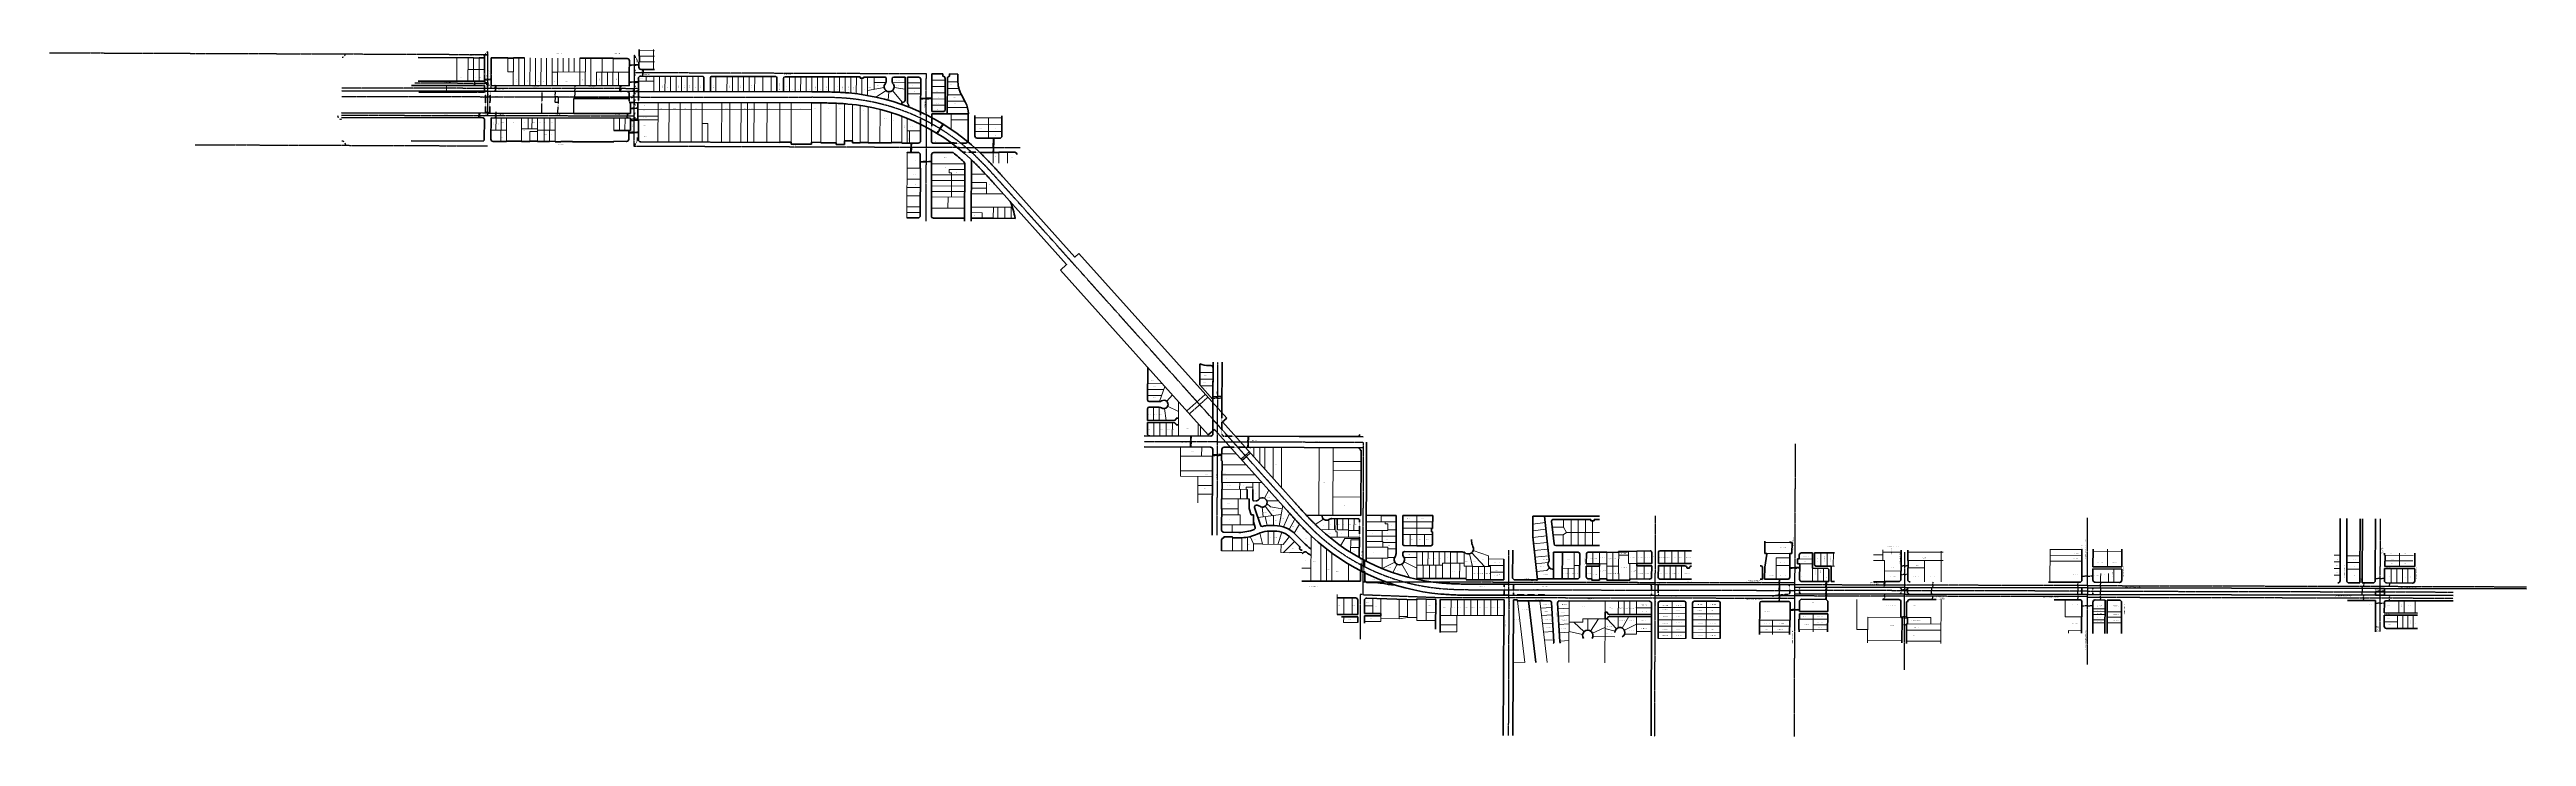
# Model space of a CAD drawing. Header units: feet. Extents: x 6423315 to 6445695, y 1882632 to 1888836.
import ezdxf
from ezdxf import colors
from ezdxf.entities.mleader import LeaderData, LeaderLine
from ezdxf.enums import TextEntityAlignment as Align
from ezdxf.math import Vec2, Vec3

# ---------------------------------------------------------------- set-up
doc = ezdxf.new("R2010")
doc.units = ezdxf.units.FT
doc.header["$MEASUREMENT"] = 0
doc.linetypes.add('CENTER2', pattern=[1.125, 0.75, -0.125, 0.125, -0.125])
doc.linetypes.add('DASHED2', pattern=[0.375, 0.25, -0.125])
doc.layers.add('C-TINN-DSRF-BNDY-', color=110, linetype='Continuous', lineweight=18, plot=False)
doc.layers.add('No_Plot Layer (Conway to Confirm)', color=30, linetype='Continuous', plot=False)
for name, color, linetype, lineweight in [('R-ANNO-LABL', 2, 'Continuous', 30), ('R-ANNO-LEGN', 6, 'Continuous', 50), ('R-PROP-PRCL', 4, 'Continuous', 18), ('R-Row-Authority', 30, 'Continuous', 140), ('R-Row-Ease', 5, 'DASHED2', 50), ('R-Row-Misc-Txto', 171, 'Continuous', 5), ('R-Row-Ppanno', 7, 'Continuous', 5), ('R-Row-Scl', 1, 'CENTER2', 25), ('R-Row-Sname', 8, 'Continuous', 0), ('R-Row-Srow', 6, 'Continuous', 50), ('V-ALGN-LINE-EXTN-', 7, 'Continuous', 18), ('VB-BNDY-CALC-TR0112-055', 2, 'Continuous', 35), ('VB-BNDY-CALC-TR0461-043', 2, 'Continuous', 35), ('VB-BNDY-CALC-TR0631-057', 2, 'Continuous', 35), ('VF-TOPO-TEXT-', 1, 'Continuous', 25)]:
    doc.layers.add(name, color=color, linetype=linetype, lineweight=lineweight)
doc.styles.add('CG-Symbol', font='arial.ttf', dxfattribs={"width": 0.8, "height": 0.09375})
doc.styles.add('G1_1 8_0', font='arial.ttf')
doc.styles.add('G4_7 32', font='arial.ttf', dxfattribs={"height": 0.219})
doc.styles.add('NCS1', font='arial.ttf', dxfattribs={"width": 0.8, "height": 0.09375})
doc.styles.add('NCS1-Anno', font='arial.ttf', dxfattribs={"width": 0.8, "height": 0.09375})
doc.dimstyles.new('Annotative (NCS1)', dxfattribs={"dimscale": 100, "dimtxt": 0.09375, "dimasz": 0.1, "dimexe": 0.1, "dimexo": 0.04, "dimgap": 0.05, "dimtad": 0, "dimdec": 0, "dimzin": 0, "dimdsep": 46, "dimtxsty": 'NCS1-Anno', "dimcen": 0.05, "dimaunit": 1, "dimadec": 3, "dimazin": 0, "dimtfac": 1, "dimtdec": 0, "dimtofl": 0, "dimtmove": 0, "dimatfit": 3, "dimfxl": 0.1, "dimtolj": 1, "dimtzin": 0, "dimarcsym": 0})

# ---------------------------------------------------------------- blocks, each defined once
blk = doc.blocks.new('_CrowsFoot-Start')
blk.add_circle((3.3, 2.6), 0.0638)
for centre, radius, start, end in [((8.4, -7.3), 11.1, 122.8036, 139.2683), ((8.3, -7.8), 11.5, 94.2373, 111.1072)]:
    blk.add_arc(centre, radius, start, end)
blk = doc.blocks.new('_CrowsFoot-End')
at = {"extrusion": (0, 0, -1)}
blk.add_circle((3, 3), 0.0638, dxfattribs=at)
for centre, radius, start, end in [((8, -8), 11.5, 94.2373, 111.1072), ((8, -7), 11.1, 122.8036, 139.2683)]:
    blk.add_arc(centre, radius, start, end, dxfattribs=at)
blk = doc.blocks.new('*D3')
at = {"layer": 'Defpoints', "color": 0}
for p in [(6427910, 1888409), (6428051, 1888259), (6428052, 1888409)]:
    blk.add_point(p, dxfattribs=at)
at = {"layer": 'R-ANNO-LABL', "color": 0, "lineweight": -2}
for p, q in [((6427909, 1888269), (6427910, 1888320)), ((6427910, 1888399), (6427910, 1888348))]:
    blk.add_line(p, q, dxfattribs=at)
at = {"layer": 'R-ANNO-LABL', "color": 0}
for points in [[(6427908, 1888399), (6427911, 1888399), (6427910, 1888409)], [(6427908, 1888269), (6427911, 1888269), (6427909, 1888259)]]:
    blk.add_solid(points, dxfattribs=at)
at = {"layer": 'R-ANNO-LABL', "color": 0, "insert": (6427910, 1888334), "char_height": 9.38, "attachment_point": 5, "rotation": 89.881, "style": 'NCS1-Anno'}
blk.add_mtext("\\A1;150'", dxfattribs=at)
blk = doc.blocks.new('*D4')
at = {"layer": 'Defpoints', "color": 0}
for p in [(6427764, 1888459), (6428052, 1888459), (6428051, 1888259)]:
    blk.add_point(p, dxfattribs=at)
at = {"layer": 'R-ANNO-LABL', "color": 0, "lineweight": -2}
for p, q in [((6427764, 1888449), (6427764, 1888374)), ((6427764, 1888269), (6427764, 1888345))]:
    blk.add_line(p, q, dxfattribs=at)
at = {"layer": 'R-ANNO-LABL', "color": 0}
for points in [[(6427763, 1888449), (6427766, 1888449), (6427764, 1888459)], [(6427762, 1888269), (6427766, 1888269), (6427764, 1888259)]]:
    blk.add_solid(points, dxfattribs=at)
at = {"layer": 'R-ANNO-LABL', "color": 0, "insert": (6427764, 1888359), "char_height": 9.38, "attachment_point": 5, "rotation": 89.8838, "style": 'NCS1-Anno'}
blk.add_mtext("\\A1;200'", dxfattribs=at)
blk = doc.blocks.new('*D7')
at = {"layer": 'Defpoints', "color": 0, "transparency": 16777216}
for p in [(6425955, 1888533), (6424632, 1887976), (6425953, 1887971), (6425986, 1887990), (6427273, 1887966)]:
    blk.add_point(p, dxfattribs=at)
at = {"layer": 'R-ANNO-LABL', "color": 0, "lineweight": -2, "transparency": 16777216}
for start, end in [(57.2221, 86.8133), (2.7552, 32.3463)]:
    blk.add_arc((6425953, 1887971), 38.6, start, end, dxfattribs=at)
at = {"layer": 'R-ANNO-LABL', "color": 0, "transparency": 16777216}
for points in [[(6425955, 1888010), (6425955, 1888010), (6425953, 1888010)], [(6425992, 1887973), (6425991, 1887973), (6425991, 1887971)]]:
    blk.add_solid(points, dxfattribs=at)
at = {"layer": 'R-ANNO-LABL', "color": 0, "transparency": 16777216, "insert": (6425980, 1887998), "char_height": 1.88, "width": 22.15, "attachment_point": 5, "rotation": 314.7842, "style": 'NCS1-Anno'}
blk.add_mtext('\\A1;89°59\'35" (M) \\P89%%D58\'58" (R17)', dxfattribs=at)
blk = doc.blocks.new('*D8')
at = {"layer": 'Defpoints', "color": 0, "transparency": 16777216}
for p in [(6425955, 1888533), (6424633, 1888246), (6428595, 1888238), (6425922, 1888225), (6425953, 1887971)]:
    blk.add_point(p, dxfattribs=at)
at = {"layer": 'R-ANNO-LABL', "color": 0, "lineweight": -2, "transparency": 16777216}
for start, end in [(182.9814, 211.8258), (237.8359, 266.6802)]:
    blk.add_arc((6425954, 1888243), 37, start, end, dxfattribs=at)
at = {"layer": 'R-ANNO-LABL', "color": 0, "transparency": 16777216}
for points in [[(6425917, 1888241), (6425917, 1888241), (6425917, 1888243)], [(6425952, 1888207), (6425952, 1888206), (6425954, 1888206)]]:
    blk.add_solid(points, dxfattribs=at)
at = {"layer": 'R-ANNO-LABL', "color": 0, "transparency": 16777216, "insert": (6425928, 1888217), "char_height": 1.88, "width": 27.86, "attachment_point": 5, "rotation": 314.8308, "style": 'NCS1-Anno'}
blk.add_mtext('\\A1;89°54\'0" (M) \\P89%%D53\'50" (R16)', dxfattribs=at)
blk = doc.blocks.new('*D9')
at = {"layer": 'Defpoints', "color": 0, "transparency": 16777216}
for p in [(6423315, 1888807), (6425956, 1888766), (6425982, 1888781), (6427276, 1888792), (6425953, 1887971)]:
    blk.add_point(p, dxfattribs=at)
at = {"layer": 'R-ANNO-LABL', "color": 0, "lineweight": -2, "transparency": 16777216}
for start, end in [(273.565, 298.842), (330.7183, 355.9952)]:
    blk.add_arc((6425956, 1888797), 30.3, start, end, dxfattribs=at)
at = {"layer": 'R-ANNO-LABL', "color": 0, "transparency": 16777216}
for points in [[(6425958, 1888766), (6425958, 1888767), (6425956, 1888766)], [(6425986, 1888795), (6425987, 1888795), (6425986, 1888797)]]:
    blk.add_solid(points, dxfattribs=at)
at = {"layer": 'R-ANNO-LABL', "color": 0, "transparency": 16777216, "insert": (6425977, 1888775), "char_height": 1.88, "width": 19.17, "attachment_point": 5, "rotation": 44.7801, "style": 'NCS1-Anno'}
blk.add_mtext('\\A1;89°59\'55" (M)\\P90%%D00\'10" (R14)', dxfattribs=at)
blk = doc.blocks.new('*D10')
at = {"layer": 'Defpoints', "color": 0, "transparency": 16777216}
for p in [(6427276, 1888792), (6425955, 1888413), (6427274, 1888240), (6427283, 1888424), (6428596, 1888408)]:
    blk.add_point(p, dxfattribs=at)
at = {"layer": 'R-ANNO-LABL', "color": 0, "lineweight": -2, "transparency": 16777216}
for start, end in [(70.6909, 82.6101), (7.0492, 18.9685)]:
    blk.add_arc((6427275, 1888410), 16, start, end, dxfattribs=at)
at = {"layer": 'R-ANNO-LABL', "color": 0, "transparency": 16777216}
for points in [[(6427277, 1888426), (6427277, 1888427), (6427275, 1888426)], [(6427291, 1888412), (6427290, 1888412), (6427291, 1888410)]]:
    blk.add_solid(points, dxfattribs=at)
at = {"layer": 'R-ANNO-LABL', "color": 0, "transparency": 16777216, "insert": (6427286, 1888422), "char_height": 1.88, "width": 12.97, "attachment_point": 5, "rotation": 314.8297, "style": 'NCS1-Anno'}
blk.add_mtext('\\A1;89°53\'51"(M)', dxfattribs=at)
blk = doc.blocks.new('*D11')
at = {"layer": 'Defpoints', "color": 0, "transparency": 16777216}
for p in [(6427276, 1888792), (6424633, 1888246), (6427256, 1888241), (6427266, 1888255), (6427274, 1888240)]:
    blk.add_point(p, dxfattribs=at)
at = {"layer": 'R-ANNO-LABL', "color": 0, "lineweight": -2, "transparency": 16777216}
blk.add_line((6427257, 1888241), (6427259, 1888241), dxfattribs=at)
for start, end in [(163.7534, 173.2132), (96.446, 105.9058)]:
    blk.add_arc((6427274, 1888240), 17.2, start, end, dxfattribs=at)
at = {"layer": 'R-ANNO-LABL', "color": 0, "transparency": 16777216}
for points in [[(6427258, 1888242), (6427257, 1888243), (6427257, 1888241)], [(6427272, 1888258), (6427272, 1888257), (6427274, 1888258)]]:
    blk.add_solid(points, dxfattribs=at)
at = {"layer": 'R-ANNO-LABL', "color": 0, "transparency": 16777216, "insert": (6427262, 1888253), "char_height": 1.88, "width": 14.6, "attachment_point": 5, "rotation": 44.8296, "style": 'NCS1-Anno'}
blk.add_mtext('\\A1;90°6\'9" (M)\\P90%%D06\'19" (R21)', dxfattribs=at)
blk = doc.blocks.new('*D12')
at = {"layer": 'Defpoints', "color": 0}
for p in [(6427162, 1888531), (6427245, 1888530), (6427245, 1888510)]:
    blk.add_point(p, dxfattribs=at)
at = {"layer": 'R-ANNO-LABL', "color": 0, "lineweight": -2}
for p, q in [((6427162, 1888529), (6427162, 1888523)), ((6427162, 1888513), (6427162, 1888518))]:
    blk.add_line(p, q, dxfattribs=at)
at = {"layer": 'R-ANNO-LABL', "color": 0}
for points in [[(6427162, 1888529), (6427162, 1888529), (6427162, 1888531)], [(6427162, 1888513), (6427162, 1888513), (6427162, 1888511)]]:
    blk.add_solid(points, dxfattribs=at)
at = {"layer": 'R-ANNO-LABL', "color": 0, "insert": (6427162, 1888521), "char_height": 1.88, "attachment_point": 5, "rotation": 89.8677, "style": 'NCS1-Anno'}
blk.add_mtext("\\A1;20'", dxfattribs=at)
blk = doc.blocks.new('Centerline')
at = {"insert": (0, 0.1), "char_height": 0.0938, "attachment_point": 1, "style": 'NCS1-Anno', "bg_fill": 3, "box_fill_scale": 1, "bg_fill_color": 256, "bg_fill_transparency": 0}
blk.add_mtext_dynamic_manual_height_columns('C', width=0.0938, gutter_width=0.469, heights=[0.132], dxfattribs=at)
at = {"insert": (0, 0), "char_height": 0.0938, "attachment_point": 1, "style": 'NCS1-Anno'}
blk.add_mtext_dynamic_manual_height_columns('L', width=0.0938, gutter_width=0.469, heights=[0], dxfattribs=at)
blk = doc.blocks.new('*D13')
at = {"layer": 'Defpoints', "color": 0, "transparency": 16777216}
for p in [(6423315, 1888807), (6427265, 1888811), (6427276, 1888816), (6427276, 1888792), (6427276, 1888792)]:
    blk.add_point(p, dxfattribs=at)
at = {"layer": 'R-ANNO-LABL', "color": 0, "lineweight": -2, "transparency": 16777216}
for start, end in [(155.0089, 174.6544), (94.9034, 114.549)]:
    blk.add_arc((6427276, 1888792), 22.4, start, end, dxfattribs=at)
at = {"layer": 'R-ANNO-LABL', "color": 0, "transparency": 16777216}
for points in [[(6427254, 1888794), (6427254, 1888794), (6427254, 1888792)], [(6427274, 1888814), (6427275, 1888814), (6427276, 1888814)]]:
    blk.add_solid(points, dxfattribs=at)
at = {"layer": 'R-ANNO-LABL', "color": 0, "transparency": 16777216, "insert": (6427261, 1888807), "char_height": 1.88, "attachment_point": 5, "rotation": 44.7789, "style": 'NCS1-Anno'}
blk.add_mtext('\\A1;90°0\'4" (M)\\P90%%D0\'24" (R22)', dxfattribs=at)
blk = doc.blocks.new('*D14')
at = {"layer": 'Defpoints', "color": 0, "transparency": 16777216}
for p in [(6427276, 1888792), (6427275, 1888485), (6427291, 1888513), (6428596, 1888483), (6427274, 1888240)]:
    blk.add_point(p, dxfattribs=at)
at = {"layer": 'R-ANNO-LABL', "color": 0, "lineweight": -2, "transparency": 16777216}
for start, end in [(59.862, 86.205), (3.4567, 29.7997)]:
    blk.add_arc((6427275, 1888485), 32.1, start, end, dxfattribs=at)
at = {"layer": 'R-ANNO-LABL', "color": 0, "transparency": 16777216}
for points in [[(6427277, 1888517), (6427277, 1888518), (6427275, 1888517)], [(6427308, 1888487), (6427307, 1888487), (6427307, 1888485)]]:
    blk.add_solid(points, dxfattribs=at)
at = {"layer": 'R-ANNO-LABL', "color": 0, "transparency": 16777216, "insert": (6427298, 1888508), "char_height": 1.88, "attachment_point": 5, "rotation": 314.8309, "style": 'NCS1-Anno'}
blk.add_mtext('\\A1;89°53\'42" (M) \\P89%%D53\'46" (R20)', dxfattribs=at)
blk = doc.blocks.new('*D15')
at = {"layer": 'Defpoints', "color": 0}
for p in [(6427155, 1888551), (6427155, 1888551), (6427155, 1888511)]:
    blk.add_point(p, dxfattribs=at)
at = {"layer": 'R-ANNO-LABL', "color": 0, "lineweight": -2}
for p, q in [((6427155, 1888549), (6427155, 1888535)), ((6427155, 1888513), (6427155, 1888531)), ((6427156, 1888551), (6427157, 1888551)), ((6427156, 1888511), (6427157, 1888511))]:
    blk.add_line(p, q, dxfattribs=at)
at = {"layer": 'R-ANNO-LABL', "color": 0}
for points in [[(6427155, 1888549), (6427155, 1888549), (6427155, 1888551)], [(6427155, 1888513), (6427155, 1888513), (6427155, 1888511)]]:
    blk.add_solid(points, dxfattribs=at)
at = {"layer": 'R-ANNO-LABL', "color": 0, "insert": (6427155, 1888533), "char_height": 1.88, "attachment_point": 5, "rotation": 89.8677, "style": 'NCS1-Anno'}
blk.add_mtext("\\A1;40'", dxfattribs=at)
blk = doc.blocks.new('*D78')
at = {"layer": 'Defpoints', "color": 0, "transparency": 16777216}
for p in [(6433827, 1885689), (6433867, 1885688), (6433867, 1885688)]:
    blk.add_point(p, dxfattribs=at)
at = {"layer": 'R-ANNO-LABL', "color": 0, "lineweight": -2, "transparency": 16777216}
for p, q in [((6433829, 1885688), (6433845, 1885688)), ((6433865, 1885688), (6433849, 1885688))]:
    blk.add_line(p, q, dxfattribs=at)
at = {"layer": 'R-ANNO-LABL', "color": 0, "transparency": 16777216}
for points in [[(6433829, 1885688), (6433829, 1885688), (6433827, 1885688)], [(6433865, 1885688), (6433865, 1885688), (6433867, 1885688)]]:
    blk.add_solid(points, dxfattribs=at)
at = {"layer": 'R-ANNO-LABL', "color": 0, "transparency": 16777216, "insert": (6433847, 1885688), "char_height": 1.88, "attachment_point": 5, "rotation": 359.7862, "style": 'NCS1-Anno'}
blk.add_mtext("\\A1;40'", dxfattribs=at)
blk = doc.blocks.new('*D79')
at = {"layer": 'Defpoints', "color": 0, "transparency": 16777216}
for p in [(6433867, 1885688), (6433909, 1885688), (6433909, 1885688)]:
    blk.add_point(p, dxfattribs=at)
at = {"layer": 'R-ANNO-LABL', "color": 0, "lineweight": -2, "transparency": 16777216}
for p, q in [((6433869, 1885688), (6433886, 1885688)), ((6433907, 1885688), (6433890, 1885688))]:
    blk.add_line(p, q, dxfattribs=at)
at = {"layer": 'R-ANNO-LABL', "color": 0, "transparency": 16777216}
for points in [[(6433869, 1885688), (6433869, 1885688), (6433867, 1885688)], [(6433907, 1885688), (6433907, 1885688), (6433909, 1885688)]]:
    blk.add_solid(points, dxfattribs=at)
at = {"layer": 'R-ANNO-LABL', "color": 0, "transparency": 16777216, "insert": (6433888, 1885688), "char_height": 1.88, "attachment_point": 5, "rotation": 359.7849, "style": 'NCS1-Anno'}
blk.add_mtext("\\A1;42'", dxfattribs=at)
blk = doc.blocks.new('*D80')
at = {"layer": 'Defpoints', "color": 0, "transparency": 16777216}
for p in [(6433827, 1885704), (6433909, 1885703), (6433909, 1885703)]:
    blk.add_point(p, dxfattribs=at)
at = {"layer": 'R-ANNO-LABL', "color": 0, "lineweight": -2, "transparency": 16777216}
for p, q in [((6433829, 1885703), (6433868, 1885703)), ((6433907, 1885703), (6433872, 1885703))]:
    blk.add_line(p, q, dxfattribs=at)
at = {"layer": 'R-ANNO-LABL', "color": 0, "transparency": 16777216}
for points in [[(6433829, 1885703), (6433829, 1885702), (6433827, 1885703)], [(6433907, 1885703), (6433907, 1885702), (6433909, 1885703)]]:
    blk.add_solid(points, dxfattribs=at)
at = {"layer": 'R-ANNO-LABL', "color": 0, "transparency": 16777216, "insert": (6433870, 1885703), "char_height": 1.88, "attachment_point": 5, "rotation": 359.7861, "style": 'NCS1-Anno'}
blk.add_mtext("\\A1;82'", dxfattribs=at)
blk = doc.blocks.new('*D81')
at = {"layer": 'Defpoints', "color": 0, "transparency": 16777216}
for p in [(6433706, 1885629), (6433706, 1885629), (6433781, 1885696)]:
    blk.add_point(p, dxfattribs=at)
at = {"layer": 'R-ANNO-LABL', "color": 0, "lineweight": -2, "transparency": 16777216}
for p, q in [((6433708, 1885630), (6433742, 1885660)), ((6433779, 1885694), (6433746, 1885664))]:
    blk.add_line(p, q, dxfattribs=at)
at = {"layer": 'R-ANNO-LABL', "color": 0, "transparency": 16777216}
for points in [[(6433708, 1885631), (6433708, 1885630), (6433706, 1885629)], [(6433779, 1885695), (6433780, 1885694), (6433781, 1885696)]]:
    blk.add_solid(points, dxfattribs=at)
at = {"layer": 'R-ANNO-LABL', "color": 0, "transparency": 16777216, "insert": (6433744, 1885662), "char_height": 1.88, "attachment_point": 5, "rotation": 41.8754, "style": 'NCS1-Anno'}
blk.add_mtext("\\A1;100'", dxfattribs=at)
blk = doc.blocks.new('*D82')
at = {"layer": 'Defpoints', "color": 0, "transparency": 16777216}
for p in [(6433590, 1885572), (6433758, 1885722), (6433758, 1885721)]:
    blk.add_point(p, dxfattribs=at)
at = {"layer": 'R-ANNO-LABL', "color": 0, "lineweight": -2, "transparency": 16777216}
for p, q in [((6433592, 1885572), (6433672, 1885644)), ((6433757, 1885720), (6433676, 1885648))]:
    blk.add_line(p, q, dxfattribs=at)
at = {"layer": 'R-ANNO-LABL', "color": 0, "transparency": 16777216}
for points in [[(6433592, 1885572), (6433592, 1885572), (6433591, 1885571)], [(6433756, 1885720), (6433757, 1885719), (6433758, 1885721)]]:
    blk.add_solid(points, dxfattribs=at)
at = {"layer": 'R-ANNO-LABL', "color": 0, "transparency": 16777216, "insert": (6433674, 1885646), "char_height": 1.88, "attachment_point": 5, "rotation": 41.8754, "style": 'NCS1-Anno'}
blk.add_mtext("\\A1;225'", dxfattribs=at)
blk = doc.blocks.new('*D83')
at = {"layer": 'Defpoints', "color": 0, "transparency": 16777216}
for p in [(6433631, 1885345), (6433631, 1885295), (6433631, 1885295)]:
    blk.add_point(p, dxfattribs=at)
at = {"layer": 'R-ANNO-LABL', "color": 0, "lineweight": -2, "transparency": 16777216}
for p, q in [((6433631, 1885343), (6433631, 1885322)), ((6433631, 1885297), (6433631, 1885317))]:
    blk.add_line(p, q, dxfattribs=at)
at = {"layer": 'R-ANNO-LABL', "color": 0, "transparency": 16777216}
for points in [[(6433630, 1885343), (6433631, 1885343), (6433631, 1885345)], [(6433630, 1885297), (6433631, 1885297), (6433631, 1885295)]]:
    blk.add_solid(points, dxfattribs=at)
at = {"layer": 'R-ANNO-LABL', "color": 0, "transparency": 16777216, "insert": (6433631, 1885319), "char_height": 1.88, "attachment_point": 5, "rotation": 89.7838, "style": 'NCS1-Anno'}
blk.add_mtext("\\A1;50'", dxfattribs=at)
blk = doc.blocks.new('*D84')
at = {"layer": 'Defpoints', "color": 0, "transparency": 16777216}
for p in [(6433630, 1885295), (6433630, 1885245), (6433630, 1885245)]:
    blk.add_point(p, dxfattribs=at)
at = {"layer": 'R-ANNO-LABL', "color": 0, "lineweight": -2, "transparency": 16777216}
for p, q in [((6433631, 1885293), (6433630, 1885274)), ((6433630, 1885247), (6433630, 1885269))]:
    blk.add_line(p, q, dxfattribs=at)
at = {"layer": 'R-ANNO-LABL', "color": 0, "transparency": 16777216}
for points in [[(6433630, 1885293), (6433631, 1885293), (6433631, 1885295)], [(6433630, 1885247), (6433631, 1885247), (6433630, 1885245)]]:
    blk.add_solid(points, dxfattribs=at)
at = {"layer": 'R-ANNO-LABL', "color": 0, "transparency": 16777216, "insert": (6433630, 1885272), "char_height": 1.88, "attachment_point": 5, "rotation": 89.7838, "style": 'NCS1-Anno'}
blk.add_mtext("\\A1;50'", dxfattribs=at)
blk = doc.blocks.new('*D85')
at = {"layer": 'Defpoints', "color": 0, "transparency": 16777216}
for p in [(6433620, 1885345), (6433619, 1885245), (6433623, 1885245)]:
    blk.add_point(p, dxfattribs=at)
at = {"layer": 'R-ANNO-LABL', "color": 0, "lineweight": -2, "transparency": 16777216}
for p, q in [((6433624, 1885343), (6433624, 1885307)), ((6433623, 1885247), (6433624, 1885301))]:
    blk.add_line(p, q, dxfattribs=at)
at = {"layer": 'R-ANNO-LABL', "color": 0, "transparency": 16777216}
for points in [[(6433623, 1885343), (6433624, 1885343), (6433624, 1885345)], [(6433623, 1885247), (6433624, 1885247), (6433623, 1885245)]]:
    blk.add_solid(points, dxfattribs=at)
at = {"layer": 'R-ANNO-LABL', "color": 0, "transparency": 16777216, "insert": (6433624, 1885304), "char_height": 1.88, "attachment_point": 5, "rotation": 89.7838, "style": 'NCS1-Anno'}
blk.add_mtext("\\A1;100'", dxfattribs=at)
blk = doc.blocks.new('*D86')
at = {"layer": 'Defpoints', "color": 0, "transparency": 16777216}
for p in [(6434137, 1885343), (6434137, 1885293), (6434143, 1885293)]:
    blk.add_point(p, dxfattribs=at)
at = {"layer": 'R-ANNO-LABL', "color": 0, "lineweight": -2, "transparency": 16777216}
for p, q in [((6434143, 1885341), (6434143, 1885320)), ((6434143, 1885295), (6434143, 1885315))]:
    blk.add_line(p, q, dxfattribs=at)
at = {"layer": 'R-ANNO-LABL', "color": 0, "transparency": 16777216}
for points in [[(6434143, 1885341), (6434144, 1885341), (6434143, 1885343)], [(6434143, 1885295), (6434143, 1885295), (6434143, 1885293)]]:
    blk.add_solid(points, dxfattribs=at)
at = {"layer": 'R-ANNO-LABL', "color": 0, "transparency": 16777216, "insert": (6434143, 1885317), "char_height": 1.88, "attachment_point": 5, "rotation": 89.7838, "style": 'NCS1-Anno'}
blk.add_mtext("\\A1;50'", dxfattribs=at)
blk = doc.blocks.new('*D87')
at = {"layer": 'Defpoints', "color": 0, "transparency": 16777216}
for p in [(6434136, 1885293), (6434136, 1885243), (6434143, 1885293)]:
    blk.add_point(p, dxfattribs=at)
at = {"layer": 'R-ANNO-LABL', "color": 0, "lineweight": -2, "transparency": 16777216}
for p, q in [((6434143, 1885291), (6434143, 1885272)), ((6434143, 1885245), (6434143, 1885267))]:
    blk.add_line(p, q, dxfattribs=at)
at = {"layer": 'R-ANNO-LABL', "color": 0, "transparency": 16777216}
for points in [[(6434143, 1885291), (6434143, 1885291), (6434143, 1885293)], [(6434143, 1885245), (6434143, 1885245), (6434143, 1885243)]]:
    blk.add_solid(points, dxfattribs=at)
at = {"layer": 'R-ANNO-LABL', "color": 0, "transparency": 16777216, "insert": (6434143, 1885269), "char_height": 1.88, "attachment_point": 5, "rotation": 89.7838, "style": 'NCS1-Anno'}
blk.add_mtext("\\A1;50'", dxfattribs=at)
blk = doc.blocks.new('*D88')
at = {"layer": 'Defpoints', "color": 0, "transparency": 16777216}
for p in [(6434148, 1885343), (6434148, 1885243), (6434148, 1885243)]:
    blk.add_point(p, dxfattribs=at)
at = {"layer": 'R-ANNO-LABL', "color": 0, "lineweight": -2, "transparency": 16777216}
for p, q in [((6434149, 1885341), (6434149, 1885307)), ((6434148, 1885245), (6434149, 1885301))]:
    blk.add_line(p, q, dxfattribs=at)
at = {"layer": 'R-ANNO-LABL', "color": 0, "transparency": 16777216}
for points in [[(6434149, 1885341), (6434149, 1885341), (6434149, 1885343)], [(6434148, 1885245), (6434149, 1885245), (6434148, 1885243)]]:
    blk.add_solid(points, dxfattribs=at)
at = {"layer": 'R-ANNO-LABL', "color": 0, "transparency": 16777216, "insert": (6434149, 1885304), "char_height": 1.88, "attachment_point": 5, "rotation": 89.7838, "style": 'NCS1-Anno'}
blk.add_mtext("\\A1;100'", dxfattribs=at)
blk = doc.blocks.new('*D89')
at = {"layer": 'Defpoints', "color": 0, "transparency": 16777216}
for p in [(6433613, 1885546), (6433613, 1885545), (6433706, 1885629)]:
    blk.add_point(p, dxfattribs=at)
at = {"layer": 'R-ANNO-LABL', "color": 0, "lineweight": -2, "transparency": 16777216}
for p, q in [((6433615, 1885547), (6433658, 1885585)), ((6433705, 1885628), (6433662, 1885589))]:
    blk.add_line(p, q, dxfattribs=at)
at = {"layer": 'R-ANNO-LABL', "color": 0, "transparency": 16777216}
for points in [[(6433615, 1885547), (6433615, 1885547), (6433613, 1885546)], [(6433705, 1885628), (6433705, 1885627), (6433706, 1885629)]]:
    blk.add_solid(points, dxfattribs=at)
at = {"layer": 'R-ANNO-LABL', "color": 0, "transparency": 16777216, "insert": (6433660, 1885587), "char_height": 1.88, "attachment_point": 5, "rotation": 41.8754, "style": 'NCS1-Anno'}
blk.add_mtext("\\A1;125'", dxfattribs=at)
blk = doc.blocks.new('*D90')
at = {"layer": 'Defpoints', "color": 0, "transparency": 16777216}
for p in [(6433825, 1885178), (6433825, 1885178), (6433905, 1885177)]:
    blk.add_point(p, dxfattribs=at)
at = {"layer": 'R-ANNO-LABL', "color": 0, "lineweight": -2, "transparency": 16777216}
for p, q in [((6433827, 1885178), (6433872, 1885178)), ((6433903, 1885178), (6433876, 1885178))]:
    blk.add_line(p, q, dxfattribs=at)
at = {"layer": 'R-ANNO-LABL', "color": 0, "transparency": 16777216}
for points in [[(6433827, 1885178), (6433827, 1885177), (6433825, 1885178)], [(6433903, 1885178), (6433903, 1885177), (6433905, 1885178)]]:
    blk.add_solid(points, dxfattribs=at)
at = {"layer": 'R-ANNO-LABL', "color": 0, "transparency": 16777216, "insert": (6433874, 1885178), "char_height": 1.88, "attachment_point": 5, "rotation": 359.7861, "style": 'NCS1-Anno'}
blk.add_mtext("\\A1;80'", dxfattribs=at)
blk = doc.blocks.new('*D91')
at = {"layer": 'Defpoints', "color": 0, "transparency": 16777216}
for p in [(6433865, 1885172), (6433865, 1885171), (6433905, 1885172)]:
    blk.add_point(p, dxfattribs=at)
at = {"layer": 'R-ANNO-LABL', "color": 0, "lineweight": -2, "transparency": 16777216}
for p, q in [((6433867, 1885171), (6433883, 1885171)), ((6433903, 1885171), (6433887, 1885171))]:
    blk.add_line(p, q, dxfattribs=at)
at = {"layer": 'R-ANNO-LABL', "color": 0, "transparency": 16777216}
for points in [[(6433867, 1885171), (6433867, 1885171), (6433865, 1885171)], [(6433903, 1885171), (6433903, 1885171), (6433905, 1885171)]]:
    blk.add_solid(points, dxfattribs=at)
at = {"layer": 'R-ANNO-LABL', "color": 0, "transparency": 16777216, "insert": (6433885, 1885171), "char_height": 1.88, "attachment_point": 5, "rotation": 359.7861, "style": 'NCS1-Anno'}
blk.add_mtext("\\A1;40'", dxfattribs=at)
blk = doc.blocks.new('*D92')
at = {"layer": 'Defpoints', "color": 0, "transparency": 16777216}
for p in [(6433825, 1885172), (6433825, 1885171), (6433865, 1885172)]:
    blk.add_point(p, dxfattribs=at)
at = {"layer": 'R-ANNO-LABL', "color": 0, "lineweight": -2, "transparency": 16777216}
for p, q in [((6433827, 1885171), (6433843, 1885171)), ((6433863, 1885171), (6433847, 1885171))]:
    blk.add_line(p, q, dxfattribs=at)
at = {"layer": 'R-ANNO-LABL', "color": 0, "transparency": 16777216}
for points in [[(6433827, 1885172), (6433827, 1885171), (6433825, 1885171)], [(6433863, 1885172), (6433863, 1885171), (6433865, 1885171)]]:
    blk.add_solid(points, dxfattribs=at)
at = {"layer": 'R-ANNO-LABL', "color": 0, "transparency": 16777216, "insert": (6433845, 1885171), "char_height": 1.88, "attachment_point": 5, "rotation": 359.7861, "style": 'NCS1-Anno'}
blk.add_mtext("\\A1;40'", dxfattribs=at)
blk = doc.blocks.new('*D93')
at = {"layer": 'Defpoints', "color": 0, "transparency": 16777216}
for p in [(6434118, 1885170), (6434124, 1885163), (6434161, 1885196)]:
    blk.add_point(p, dxfattribs=at)
at = {"layer": 'R-ANNO-LABL', "color": 0, "lineweight": -2, "transparency": 16777216}
for p, q in [((6434119, 1885172), (6434135, 1885185)), ((6434153, 1885202), (6434138, 1885188))]:
    blk.add_line(p, q, dxfattribs=at)
at = {"layer": 'R-ANNO-LABL', "color": 0, "transparency": 16777216}
for points in [[(6434119, 1885172), (6434119, 1885171), (6434118, 1885170)], [(6434153, 1885203), (6434154, 1885202), (6434155, 1885204)]]:
    blk.add_solid(points, dxfattribs=at)
at = {"layer": 'R-ANNO-LABL', "color": 0, "transparency": 16777216, "insert": (6434136, 1885187), "char_height": 1.88, "attachment_point": 5, "rotation": 41.8737, "style": 'NCS1-Anno'}
blk.add_mtext("\\A1;50'", dxfattribs=at)
blk = doc.blocks.new('*D94')
at = {"layer": 'Defpoints', "color": 0, "transparency": 16777216}
for p in [(6434080, 1885137), (6434087, 1885130), (6434124, 1885163)]:
    blk.add_point(p, dxfattribs=at)
at = {"layer": 'R-ANNO-LABL', "color": 0, "lineweight": -2, "transparency": 16777216}
for p, q in [((6434082, 1885138), (6434102, 1885157)), ((6434116, 1885169), (6434106, 1885160))]:
    blk.add_line(p, q, dxfattribs=at)
at = {"layer": 'R-ANNO-LABL', "color": 0, "transparency": 16777216}
for points in [[(6434082, 1885139), (6434082, 1885138), (6434080, 1885137)], [(6434116, 1885169), (6434116, 1885169), (6434118, 1885170)]]:
    blk.add_solid(points, dxfattribs=at)
at = {"layer": 'R-ANNO-LABL', "color": 0, "transparency": 16777216, "insert": (6434104, 1885158), "char_height": 1.88, "attachment_point": 5, "rotation": 41.8737, "style": 'NCS1-Anno'}
blk.add_mtext("\\A1;50'", dxfattribs=at)
blk = doc.blocks.new('*D95')
at = {"layer": 'Defpoints', "color": 0, "transparency": 16777216}
for p in [(6434090, 1885127), (6434090, 1885126), (6434164, 1885193)]:
    blk.add_point(p, dxfattribs=at)
at = {"layer": 'R-ANNO-LABL', "color": 0, "lineweight": -2, "transparency": 16777216}
for p, q in [((6434091, 1885128), (6434129, 1885162)), ((6434163, 1885192), (6434133, 1885165))]:
    blk.add_line(p, q, dxfattribs=at)
at = {"layer": 'R-ANNO-LABL', "color": 0, "transparency": 16777216}
for points in [[(6434091, 1885128), (6434091, 1885128), (6434090, 1885127)], [(6434162, 1885192), (6434163, 1885192), (6434164, 1885193)]]:
    blk.add_solid(points, dxfattribs=at)
at = {"layer": 'R-ANNO-LABL', "color": 0, "transparency": 16777216, "insert": (6434131, 1885164), "char_height": 1.88, "attachment_point": 5, "rotation": 41.8737, "style": 'NCS1-Anno'}
blk.add_mtext("\\A1;100'", dxfattribs=at)
blk = doc.blocks.new('*D96')
at = {"layer": 'Defpoints', "color": 0, "transparency": 16777216}
for p in [(6431186, 1888400), (6431286, 1888400), (6431286, 1888397)]:
    blk.add_point(p, dxfattribs=at)
at = {"layer": 'R-ANNO-LABL', "color": 0, "lineweight": -2, "transparency": 16777216}
for p, q in [((6431188, 1888397), (6431231, 1888397)), ((6431284, 1888397), (6431236, 1888397))]:
    blk.add_line(p, q, dxfattribs=at)
at = {"layer": 'R-ANNO-LABL', "color": 0, "transparency": 16777216}
for points in [[(6431188, 1888398), (6431188, 1888397), (6431186, 1888397)], [(6431284, 1888397), (6431284, 1888397), (6431286, 1888397)]]:
    blk.add_solid(points, dxfattribs=at)
at = {"layer": 'R-ANNO-LABL', "color": 0, "transparency": 16777216, "insert": (6431233, 1888397), "char_height": 1.88, "attachment_point": 5, "rotation": 359.7645, "style": 'NCS1-Anno'}
blk.add_mtext('\\A1;100', dxfattribs=at)
blk = doc.blocks.new('*D97')
at = {"layer": 'Defpoints', "color": 0, "transparency": 16777216}
for p in [(6431186, 1888392), (6431236, 1888392), (6431236, 1888392)]:
    blk.add_point(p, dxfattribs=at)
at = {"layer": 'R-ANNO-LABL', "color": 0, "lineweight": -2, "transparency": 16777216}
for p, q in [((6431188, 1888392), (6431209, 1888392)), ((6431234, 1888392), (6431214, 1888392))]:
    blk.add_line(p, q, dxfattribs=at)
at = {"layer": 'R-ANNO-LABL', "color": 0, "transparency": 16777216}
for points in [[(6431188, 1888393), (6431188, 1888392), (6431186, 1888392)], [(6431234, 1888393), (6431234, 1888392), (6431236, 1888392)]]:
    blk.add_solid(points, dxfattribs=at)
at = {"layer": 'R-ANNO-LABL', "color": 0, "transparency": 16777216, "insert": (6431211, 1888392), "char_height": 1.88, "attachment_point": 5, "rotation": 359.7645, "style": 'NCS1-Anno'}
blk.add_mtext('\\A1;50', dxfattribs=at)
blk = doc.blocks.new('*D98')
at = {"layer": 'Defpoints', "color": 0, "transparency": 16777216}
for p in [(6431236, 1888392), (6431286, 1888392), (6431286, 1888392)]:
    blk.add_point(p, dxfattribs=at)
at = {"layer": 'R-ANNO-LABL', "color": 0, "lineweight": -2, "transparency": 16777216}
for p, q in [((6431238, 1888392), (6431259, 1888392)), ((6431284, 1888392), (6431264, 1888392))]:
    blk.add_line(p, q, dxfattribs=at)
at = {"layer": 'R-ANNO-LABL', "color": 0, "transparency": 16777216}
for points in [[(6431238, 1888393), (6431238, 1888392), (6431236, 1888392)], [(6431284, 1888392), (6431284, 1888392), (6431286, 1888392)]]:
    blk.add_solid(points, dxfattribs=at)
at = {"layer": 'R-ANNO-LABL', "color": 0, "transparency": 16777216, "insert": (6431261, 1888392), "char_height": 1.88, "attachment_point": 5, "rotation": 359.7645, "style": 'NCS1-Anno'}
blk.add_mtext('\\A1;50', dxfattribs=at)
blk = doc.blocks.new('*D99')
at = {"layer": 'Defpoints', "color": 0, "transparency": 16777216}
for p in [(6431182, 1887821), (6431284, 1887821), (6431284, 1887821)]:
    blk.add_point(p, dxfattribs=at)
at = {"layer": 'R-ANNO-LABL', "color": 0, "lineweight": -2, "transparency": 16777216}
for p, q in [((6431184, 1887821), (6431235, 1887821)), ((6431282, 1887821), (6431240, 1887821))]:
    blk.add_line(p, q, dxfattribs=at)
at = {"layer": 'R-ANNO-LABL', "color": 0, "transparency": 16777216}
for points in [[(6431184, 1887821), (6431184, 1887821), (6431182, 1887821)], [(6431282, 1887821), (6431282, 1887820), (6431284, 1887821)]]:
    blk.add_solid(points, dxfattribs=at)
at = {"layer": 'R-ANNO-LABL', "color": 0, "transparency": 16777216, "insert": (6431237, 1887821), "char_height": 1.88, "attachment_point": 5, "rotation": 359.7882, "style": 'NCS1-Anno'}
blk.add_mtext('\\A1;102', dxfattribs=at)
blk = doc.blocks.new('*D100')
at = {"layer": 'Defpoints', "color": 0, "transparency": 16777216}
for p in [(6431182, 1887825), (6431234, 1887825), (6431234, 1887824)]:
    blk.add_point(p, dxfattribs=at)
at = {"layer": 'R-ANNO-LABL', "color": 0, "lineweight": -2, "transparency": 16777216}
for p, q in [((6431184, 1887825), (6431206, 1887825)), ((6431232, 1887824), (6431210, 1887825))]:
    blk.add_line(p, q, dxfattribs=at)
at = {"layer": 'R-ANNO-LABL', "color": 0, "transparency": 16777216}
for points in [[(6431184, 1887825), (6431184, 1887824), (6431182, 1887825)], [(6431232, 1887825), (6431232, 1887824), (6431234, 1887824)]]:
    blk.add_solid(points, dxfattribs=at)
at = {"layer": 'R-ANNO-LABL', "color": 0, "transparency": 16777216, "insert": (6431208, 1887825), "char_height": 1.88, "attachment_point": 5, "rotation": 359.7882, "style": 'NCS1-Anno'}
blk.add_mtext('\\A1;52', dxfattribs=at)
blk = doc.blocks.new('*D101')
at = {"layer": 'Defpoints', "color": 0, "transparency": 16777216}
for p in [(6431234, 1887825), (6431284, 1887824), (6431284, 1887824)]:
    blk.add_point(p, dxfattribs=at)
at = {"layer": 'R-ANNO-LABL', "color": 0, "lineweight": -2, "transparency": 16777216}
for p, q in [((6431236, 1887825), (6431257, 1887824)), ((6431282, 1887824), (6431261, 1887824))]:
    blk.add_line(p, q, dxfattribs=at)
at = {"layer": 'R-ANNO-LABL', "color": 0, "transparency": 16777216}
for points in [[(6431236, 1887825), (6431236, 1887824), (6431234, 1887825)], [(6431282, 1887825), (6431282, 1887824), (6431284, 1887824)]]:
    blk.add_solid(points, dxfattribs=at)
at = {"layer": 'R-ANNO-LABL', "color": 0, "transparency": 16777216, "insert": (6431259, 1887824), "char_height": 1.88, "attachment_point": 5, "rotation": 359.7882, "style": 'NCS1-Anno'}
blk.add_mtext('\\A1;50', dxfattribs=at)
blk = doc.blocks.new('*D102')
at = {"layer": 'Defpoints', "color": 0, "transparency": 16777216}
for p in [(6431847, 1888036), (6431847, 1888036), (6431847, 1887906)]:
    blk.add_point(p, dxfattribs=at)
at = {"layer": 'R-ANNO-LABL', "color": 0, "lineweight": -2, "transparency": 16777216}
for p, q in [((6431847, 1888034), (6431847, 1887973)), ((6431847, 1887908), (6431847, 1887968))]:
    blk.add_line(p, q, dxfattribs=at)
at = {"layer": 'R-ANNO-LABL', "color": 0, "transparency": 16777216}
for points in [[(6431847, 1888034), (6431847, 1888034), (6431847, 1888036)], [(6431846, 1887908), (6431847, 1887908), (6431847, 1887906)]]:
    blk.add_solid(points, dxfattribs=at)
at = {"layer": 'R-ANNO-LABL', "color": 0, "transparency": 16777216, "insert": (6431847, 1887971), "char_height": 1.88, "attachment_point": 5, "rotation": 89.7751, "style": 'NCS1-Anno'}
blk.add_mtext('\\A1;130', dxfattribs=at)
blk = doc.blocks.new('*D103')
at = {"layer": 'Defpoints', "color": 0, "transparency": 16777216}
for p in [(6431840, 1887949), (6431840, 1887949), (6431840, 1887906)]:
    blk.add_point(p, dxfattribs=at)
at = {"layer": 'R-ANNO-LABL', "color": 0, "lineweight": -2, "transparency": 16777216}
for p, q in [((6431840, 1887947), (6431840, 1887929)), ((6431840, 1887908), (6431840, 1887925))]:
    blk.add_line(p, q, dxfattribs=at)
at = {"layer": 'R-ANNO-LABL', "color": 0, "transparency": 16777216}
for points in [[(6431840, 1887947), (6431841, 1887947), (6431840, 1887949)], [(6431840, 1887908), (6431840, 1887908), (6431840, 1887906)]]:
    blk.add_solid(points, dxfattribs=at)
at = {"layer": 'R-ANNO-LABL', "color": 0, "transparency": 16777216, "insert": (6431840, 1887927), "char_height": 1.88, "attachment_point": 5, "rotation": 89.7751, "style": 'NCS1-Anno'}
blk.add_mtext('\\A1;43', dxfattribs=at)
blk = doc.blocks.new('*D104')
at = {"layer": 'Defpoints', "color": 0, "transparency": 16777216}
for p in [(6431841, 1888036), (6431841, 1888036), (6431840, 1887949)]:
    blk.add_point(p, dxfattribs=at)
at = {"layer": 'R-ANNO-LABL', "color": 0, "lineweight": -2, "transparency": 16777216}
for p, q in [((6431841, 1888034), (6431840, 1887994)), ((6431840, 1887951), (6431840, 1887990))]:
    blk.add_line(p, q, dxfattribs=at)
at = {"layer": 'R-ANNO-LABL', "color": 0, "transparency": 16777216}
for points in [[(6431840, 1888034), (6431841, 1888034), (6431841, 1888036)], [(6431840, 1887951), (6431841, 1887951), (6431840, 1887949)]]:
    blk.add_solid(points, dxfattribs=at)
at = {"layer": 'R-ANNO-LABL', "color": 0, "transparency": 16777216, "insert": (6431840, 1887992), "char_height": 1.88, "attachment_point": 5, "rotation": 89.7751, "style": 'NCS1-Anno'}
blk.add_mtext('\\A1;87', dxfattribs=at)
blk = doc.blocks.new('*D105')
at = {"layer": 'Defpoints', "color": 0, "transparency": 16777216}
for p in [(6431337, 1888077), (6431337, 1888077), (6431389, 1888162)]:
    blk.add_point(p, dxfattribs=at)
at = {"layer": 'R-ANNO-LABL', "color": 0, "lineweight": -2, "transparency": 16777216}
for p, q in [((6431338, 1888079), (6431361, 1888115)), ((6431388, 1888160), (6431363, 1888120))]:
    blk.add_line(p, q, dxfattribs=at)
at = {"layer": 'R-ANNO-LABL', "color": 0, "transparency": 16777216}
for points in [[(6431338, 1888079), (6431338, 1888078), (6431337, 1888077)], [(6431388, 1888161), (6431389, 1888160), (6431389, 1888162)]]:
    blk.add_solid(points, dxfattribs=at)
at = {"layer": 'R-ANNO-LABL', "color": 0, "transparency": 16777216, "insert": (6431362, 1888118), "char_height": 1.88, "attachment_point": 5, "rotation": 58.4672, "style": 'NCS1-Anno'}
blk.add_mtext('\\A1;100', dxfattribs=at)
blk = doc.blocks.new('*D106')
at = {"layer": 'Defpoints', "color": 0, "transparency": 16777216}
for p in [(6431332, 1888080), (6431358, 1888122), (6431358, 1888122)]:
    blk.add_point(p, dxfattribs=at)
at = {"layer": 'R-ANNO-LABL', "color": 0, "lineweight": -2, "transparency": 16777216}
for p, q in [((6431333, 1888081), (6431344, 1888099)), ((6431357, 1888121), (6431346, 1888103))]:
    blk.add_line(p, q, dxfattribs=at)
at = {"layer": 'R-ANNO-LABL', "color": 0, "transparency": 16777216}
for points in [[(6431333, 1888082), (6431334, 1888081), (6431332, 1888080)], [(6431357, 1888121), (6431357, 1888121), (6431358, 1888122)]]:
    blk.add_solid(points, dxfattribs=at)
at = {"layer": 'R-ANNO-LABL', "color": 0, "transparency": 16777216, "insert": (6431345, 1888101), "char_height": 1.88, "attachment_point": 5, "rotation": 58.6392, "style": 'NCS1-Anno'}
blk.add_mtext('\\A1;50', dxfattribs=at)
blk = doc.blocks.new('*D107')
at = {"layer": 'Defpoints', "color": 0, "transparency": 16777216}
for p in [(6431358, 1888122), (6431384, 1888165), (6431384, 1888165)]:
    blk.add_point(p, dxfattribs=at)
at = {"layer": 'R-ANNO-LABL', "color": 0, "lineweight": -2, "transparency": 16777216}
for p, q in [((6431359, 1888124), (6431370, 1888142)), ((6431383, 1888163), (6431372, 1888146))]:
    blk.add_line(p, q, dxfattribs=at)
at = {"layer": 'R-ANNO-LABL', "color": 0, "transparency": 16777216}
for points in [[(6431359, 1888124), (6431360, 1888124), (6431358, 1888122)], [(6431383, 1888164), (6431384, 1888163), (6431384, 1888165)]]:
    blk.add_solid(points, dxfattribs=at)
at = {"layer": 'R-ANNO-LABL', "color": 0, "transparency": 16777216, "insert": (6431371, 1888144), "char_height": 1.88, "attachment_point": 5, "rotation": 58.6392, "style": 'NCS1-Anno'}
blk.add_mtext('\\A1;50', dxfattribs=at)
blk = doc.blocks.new('*D108')
at = {"layer": 'Defpoints', "color": 0, "transparency": 16777216}
for p in [(6431104, 1887992), (6431104, 1887952), (6431104, 1887952)]:
    blk.add_point(p, dxfattribs=at)
at = {"layer": 'R-ANNO-LABL', "color": 0, "lineweight": -2, "transparency": 16777216}
for p, q in [((6431104, 1887990), (6431104, 1887974)), ((6431104, 1887954), (6431104, 1887970))]:
    blk.add_line(p, q, dxfattribs=at)
at = {"layer": 'R-ANNO-LABL', "color": 0, "transparency": 16777216}
for points in [[(6431103, 1887990), (6431104, 1887990), (6431104, 1887992)], [(6431103, 1887954), (6431104, 1887954), (6431104, 1887952)]]:
    blk.add_solid(points, dxfattribs=at)
at = {"layer": 'R-ANNO-LABL', "color": 0, "transparency": 16777216, "insert": (6431104, 1887972), "char_height": 1.88, "attachment_point": 5, "rotation": 89.7751, "style": 'NCS1-Anno'}
blk.add_mtext('\\A1;40', dxfattribs=at)
blk = doc.blocks.new('*D109')
at = {"layer": 'Defpoints', "color": 0, "transparency": 16777216}
for p in [(6431103, 1887907), (6431103, 1887907), (6431104, 1887952)]:
    blk.add_point(p, dxfattribs=at)
at = {"layer": 'R-ANNO-LABL', "color": 0, "lineweight": -2, "transparency": 16777216}
for p, q in [((6431103, 1887909), (6431104, 1887927)), ((6431104, 1887950), (6431104, 1887931))]:
    blk.add_line(p, q, dxfattribs=at)
at = {"layer": 'R-ANNO-LABL', "color": 0, "transparency": 16777216}
for points in [[(6431103, 1887950), (6431104, 1887950), (6431104, 1887952)], [(6431103, 1887909), (6431104, 1887909), (6431103, 1887907)]]:
    blk.add_solid(points, dxfattribs=at)
at = {"layer": 'R-ANNO-LABL', "color": 0, "transparency": 16777216, "insert": (6431104, 1887929), "char_height": 1.88, "attachment_point": 5, "rotation": 89.7751, "style": 'NCS1-Anno'}
blk.add_mtext('\\A1;45', dxfattribs=at)
blk = doc.blocks.new('*D110')
at = {"layer": 'Defpoints', "color": 0, "transparency": 16777216}
for p in [(6431098, 1887992), (6431098, 1887907), (6431098, 1887907)]:
    blk.add_point(p, dxfattribs=at)
at = {"layer": 'R-ANNO-LABL', "color": 0, "lineweight": -2, "transparency": 16777216}
for p, q in [((6431098, 1887990), (6431098, 1887951)), ((6431098, 1887909), (6431098, 1887947))]:
    blk.add_line(p, q, dxfattribs=at)
at = {"layer": 'R-ANNO-LABL', "color": 0, "transparency": 16777216}
for points in [[(6431097, 1887909), (6431098, 1887909), (6431098, 1887907)], [(6431098, 1887990), (6431098, 1887990), (6431098, 1887992)]]:
    blk.add_solid(points, dxfattribs=at)
at = {"layer": 'R-ANNO-LABL', "color": 0, "transparency": 16777216, "insert": (6431098, 1887949), "char_height": 1.88, "attachment_point": 5, "rotation": 89.7751, "style": 'NCS1-Anno'}
blk.add_mtext('\\A1;85', dxfattribs=at)
blk = doc.blocks.new('*D111')
at = {"layer": 'Defpoints', "color": 0, "transparency": 16777216}
for p in [(6439038, 1884160), (6439038, 1884160), (6439128, 1884159)]:
    blk.add_point(p, dxfattribs=at)
at = {"layer": 'R-ANNO-LABL', "color": 0, "lineweight": -2, "transparency": 16777216}
for p, q in [((6439040, 1884160), (6439078, 1884159)), ((6439126, 1884159), (6439083, 1884159))]:
    blk.add_line(p, q, dxfattribs=at)
at = {"layer": 'R-ANNO-LABL', "color": 0, "transparency": 16777216}
for points in [[(6439040, 1884160), (6439040, 1884159), (6439038, 1884160)], [(6439126, 1884160), (6439126, 1884159), (6439128, 1884159)]]:
    blk.add_solid(points, dxfattribs=at)
at = {"layer": 'R-ANNO-LABL', "color": 0, "transparency": 16777216, "insert": (6439080, 1884159), "char_height": 1.88, "attachment_point": 5, "rotation": 359.7764, "style": 'NCS1-Anno'}
blk.add_mtext('\\A1;90', dxfattribs=at)
blk = doc.blocks.new('*D112')
at = {"layer": 'Defpoints', "color": 0, "transparency": 16777216}
for p in [(6439038, 1884153), (6439083, 1884153), (6439083, 1884153)]:
    blk.add_point(p, dxfattribs=at)
at = {"layer": 'R-ANNO-LABL', "color": 0, "lineweight": -2, "transparency": 16777216}
for p, q in [((6439040, 1884153), (6439059, 1884153)), ((6439081, 1884153), (6439063, 1884153))]:
    blk.add_line(p, q, dxfattribs=at)
at = {"layer": 'R-ANNO-LABL', "color": 0, "transparency": 16777216}
for points in [[(6439040, 1884153), (6439040, 1884152), (6439038, 1884153)], [(6439081, 1884153), (6439081, 1884152), (6439083, 1884153)]]:
    blk.add_solid(points, dxfattribs=at)
at = {"layer": 'R-ANNO-LABL', "color": 0, "transparency": 16777216, "insert": (6439061, 1884153), "char_height": 1.88, "attachment_point": 5, "rotation": 359.7764, "style": 'NCS1-Anno'}
blk.add_mtext('\\A1;45', dxfattribs=at)
blk = doc.blocks.new('*D113')
at = {"layer": 'Defpoints', "color": 0, "transparency": 16777216}
for p in [(6439083, 1884153), (6439128, 1884152), (6439128, 1884152)]:
    blk.add_point(p, dxfattribs=at)
at = {"layer": 'R-ANNO-LABL', "color": 0, "lineweight": -2, "transparency": 16777216}
for p, q in [((6439085, 1884153), (6439104, 1884153)), ((6439126, 1884152), (6439108, 1884153))]:
    blk.add_line(p, q, dxfattribs=at)
at = {"layer": 'R-ANNO-LABL', "color": 0, "transparency": 16777216}
for points in [[(6439085, 1884153), (6439085, 1884152), (6439083, 1884153)], [(6439126, 1884153), (6439126, 1884152), (6439128, 1884152)]]:
    blk.add_solid(points, dxfattribs=at)
at = {"layer": 'R-ANNO-LABL', "color": 0, "transparency": 16777216, "insert": (6439106, 1884153), "char_height": 1.88, "attachment_point": 5, "rotation": 359.7764, "style": 'NCS1-Anno'}
blk.add_mtext('\\A1;45', dxfattribs=at)
blk = doc.blocks.new('*D114')
at = {"layer": 'Defpoints', "color": 0, "transparency": 16777216}
for p in [(6439364, 1884030), (6439364, 1884000), (6439364, 1884000)]:
    blk.add_point(p, dxfattribs=at)
at = {"layer": 'R-ANNO-LABL', "color": 0, "lineweight": -2, "transparency": 16777216}
for p, q in [((6439364, 1884028), (6439364, 1884017)), ((6439364, 1884002), (6439364, 1884013))]:
    blk.add_line(p, q, dxfattribs=at)
at = {"layer": 'R-ANNO-LABL', "color": 0, "transparency": 16777216}
for points in [[(6439364, 1884028), (6439365, 1884028), (6439364, 1884030)], [(6439364, 1884002), (6439365, 1884002), (6439364, 1884000)]]:
    blk.add_solid(points, dxfattribs=at)
at = {"layer": 'R-ANNO-LABL', "color": 0, "transparency": 16777216, "insert": (6439364, 1884015), "char_height": 1.88, "attachment_point": 5, "rotation": 89.8532, "style": 'NCS1-Anno'}
blk.add_mtext('\\A1;30', dxfattribs=at)
blk = doc.blocks.new('*D115')
at = {"layer": 'Defpoints', "color": 0, "transparency": 16777216}
for p in [(6439364, 1884000), (6439364, 1883980), (6439364, 1883980)]:
    blk.add_point(p, dxfattribs=at)
at = {"layer": 'R-ANNO-LABL', "color": 0, "lineweight": -2, "transparency": 16777216}
for p, q in [((6439364, 1883998), (6439364, 1883996)), ((6439364, 1883982), (6439364, 1883992))]:
    blk.add_line(p, q, dxfattribs=at)
at = {"layer": 'R-ANNO-LABL', "color": 0, "transparency": 16777216}
for points in [[(6439364, 1883998), (6439365, 1883998), (6439364, 1884000)], [(6439364, 1883982), (6439364, 1883982), (6439364, 1883980)]]:
    blk.add_solid(points, dxfattribs=at)
at = {"layer": 'R-ANNO-LABL', "color": 0, "transparency": 16777216, "insert": (6439364, 1883994), "char_height": 1.88, "attachment_point": 5, "rotation": 89.0845, "style": 'NCS1-Anno'}
blk.add_mtext('\\A1;20', dxfattribs=at)
blk = doc.blocks.new('*D116')
at = {"layer": 'Defpoints', "color": 0, "transparency": 16777216}
for p in [(6439364, 1883980), (6439364, 1883950), (6439364, 1883950)]:
    blk.add_point(p, dxfattribs=at)
at = {"layer": 'R-ANNO-LABL', "color": 0, "lineweight": -2, "transparency": 16777216}
for p, q in [((6439364, 1883978), (6439364, 1883967)), ((6439364, 1883952), (6439364, 1883963))]:
    blk.add_line(p, q, dxfattribs=at)
at = {"layer": 'R-ANNO-LABL', "color": 0, "transparency": 16777216}
for points in [[(6439364, 1883978), (6439364, 1883978), (6439364, 1883980)], [(6439364, 1883952), (6439364, 1883952), (6439364, 1883950)]]:
    blk.add_solid(points, dxfattribs=at)
at = {"layer": 'R-ANNO-LABL', "color": 0, "transparency": 16777216, "insert": (6439364, 1883965), "char_height": 1.88, "attachment_point": 5, "rotation": 89.8532, "style": 'NCS1-Anno'}
blk.add_mtext('\\A1;30', dxfattribs=at)
blk = doc.blocks.new('*D117')
at = {"layer": 'Defpoints', "color": 0, "transparency": 16777216}
for p in [(6439364, 1883950), (6439364, 1883920), (6439364, 1883920)]:
    blk.add_point(p, dxfattribs=at)
at = {"layer": 'R-ANNO-LABL', "color": 0, "lineweight": -2, "transparency": 16777216}
for p, q in [((6439364, 1883948), (6439364, 1883937)), ((6439364, 1883922), (6439364, 1883933))]:
    blk.add_line(p, q, dxfattribs=at)
at = {"layer": 'R-ANNO-LABL', "color": 0, "transparency": 16777216}
for points in [[(6439364, 1883948), (6439365, 1883948), (6439364, 1883950)], [(6439364, 1883922), (6439365, 1883922), (6439364, 1883920)]]:
    blk.add_solid(points, dxfattribs=at)
at = {"layer": 'R-ANNO-LABL', "color": 0, "transparency": 16777216, "insert": (6439364, 1883935), "char_height": 1.88, "attachment_point": 5, "rotation": 89.8532, "style": 'NCS1-Anno'}
blk.add_mtext('\\A1;30', dxfattribs=at)
blk = doc.blocks.new('*D118')
at = {"layer": 'Defpoints', "color": 0, "transparency": 16777216}
for p in [(6439364, 1883920), (6439364, 1883900), (6439364, 1883900)]:
    blk.add_point(p, dxfattribs=at)
at = {"layer": 'R-ANNO-LABL', "color": 0, "lineweight": -2, "transparency": 16777216}
for p, q in [((6439364, 1883918), (6439364, 1883912)), ((6439364, 1883902), (6439364, 1883908))]:
    blk.add_line(p, q, dxfattribs=at)
at = {"layer": 'R-ANNO-LABL', "color": 0, "transparency": 16777216}
for points in [[(6439364, 1883918), (6439365, 1883918), (6439364, 1883920)], [(6439364, 1883902), (6439365, 1883902), (6439364, 1883900)]]:
    blk.add_solid(points, dxfattribs=at)
at = {"layer": 'R-ANNO-LABL', "color": 0, "transparency": 16777216, "insert": (6439364, 1883910), "char_height": 1.88, "attachment_point": 5, "rotation": 89.8532, "style": 'NCS1-Anno'}
blk.add_mtext('\\A1;20', dxfattribs=at)
blk = doc.blocks.new('*D119')
at = {"layer": 'Defpoints', "color": 0, "transparency": 16777216}
for p in [(6439364, 1883900), (6439364, 1883870), (6439364, 1883870)]:
    blk.add_point(p, dxfattribs=at)
at = {"layer": 'R-ANNO-LABL', "color": 0, "lineweight": -2, "transparency": 16777216}
for p, q in [((6439364, 1883898), (6439364, 1883887)), ((6439364, 1883872), (6439364, 1883883))]:
    blk.add_line(p, q, dxfattribs=at)
at = {"layer": 'R-ANNO-LABL', "color": 0, "transparency": 16777216}
for points in [[(6439364, 1883898), (6439364, 1883898), (6439364, 1883900)], [(6439364, 1883872), (6439364, 1883872), (6439364, 1883870)]]:
    blk.add_solid(points, dxfattribs=at)
at = {"layer": 'R-ANNO-LABL', "color": 0, "transparency": 16777216, "insert": (6439364, 1883885), "char_height": 1.88, "attachment_point": 5, "rotation": 89.8532, "style": 'NCS1-Anno'}
blk.add_mtext('\\A1;30', dxfattribs=at)
blk = doc.blocks.new('*D120')
at = {"layer": 'Defpoints', "color": 0, "transparency": 16777216}
for p in [(6438943, 1884051), (6438943, 1884021), (6438943, 1884021)]:
    blk.add_point(p, dxfattribs=at)
at = {"layer": 'R-ANNO-LABL', "color": 0, "lineweight": -2, "transparency": 16777216}
for p, q in [((6438943, 1884049), (6438943, 1884036)), ((6438943, 1884023), (6438943, 1884032))]:
    blk.add_line(p, q, dxfattribs=at)
at = {"layer": 'R-ANNO-LABL', "color": 0, "transparency": 16777216}
for points in [[(6438942, 1884049), (6438943, 1884049), (6438943, 1884051)], [(6438942, 1884023), (6438943, 1884023), (6438943, 1884021)]]:
    blk.add_solid(points, dxfattribs=at)
at = {"layer": 'R-ANNO-LABL', "color": 0, "transparency": 16777216, "insert": (6438943, 1884034), "char_height": 1.88, "attachment_point": 5, "rotation": 89.8811, "style": 'NCS1-Anno'}
blk.add_mtext('\\A1;30', dxfattribs=at)
blk = doc.blocks.new('*D121')
at = {"layer": 'Defpoints', "color": 0, "transparency": 16777216}
for p in [(6438943, 1884021), (6438943, 1884001), (6438943, 1884001)]:
    blk.add_point(p, dxfattribs=at)
at = {"layer": 'R-ANNO-LABL', "color": 0, "lineweight": -2, "transparency": 16777216}
for p, q in [((6438943, 1884019), (6438943, 1884013)), ((6438943, 1884003), (6438943, 1884009))]:
    blk.add_line(p, q, dxfattribs=at)
at = {"layer": 'R-ANNO-LABL', "color": 0, "transparency": 16777216}
for points in [[(6438942, 1884019), (6438943, 1884019), (6438943, 1884021)], [(6438942, 1884003), (6438943, 1884003), (6438943, 1884001)]]:
    blk.add_solid(points, dxfattribs=at)
at = {"layer": 'R-ANNO-LABL', "color": 0, "transparency": 16777216, "insert": (6438943, 1884011), "char_height": 1.88, "attachment_point": 5, "rotation": 89.8811, "style": 'NCS1-Anno'}
blk.add_mtext('\\A1;20', dxfattribs=at)
blk = doc.blocks.new('*D122')
at = {"layer": 'Defpoints', "color": 0, "transparency": 16777216}
for p in [(6438943, 1884001), (6438943, 1883951), (6438943, 1883951)]:
    blk.add_point(p, dxfattribs=at)
at = {"layer": 'R-ANNO-LABL', "color": 0, "lineweight": -2, "transparency": 16777216}
for p, q in [((6438943, 1883999), (6438943, 1883978)), ((6438943, 1883953), (6438943, 1883974))]:
    blk.add_line(p, q, dxfattribs=at)
at = {"layer": 'R-ANNO-LABL', "color": 0, "transparency": 16777216}
for points in [[(6438942, 1883999), (6438943, 1883999), (6438943, 1884001)], [(6438942, 1883953), (6438943, 1883953), (6438943, 1883951)]]:
    blk.add_solid(points, dxfattribs=at)
at = {"layer": 'R-ANNO-LABL', "color": 0, "transparency": 16777216, "insert": (6438943, 1883976), "char_height": 1.88, "attachment_point": 5, "rotation": 89.8811, "style": 'NCS1-Anno'}
blk.add_mtext('\\A1;50', dxfattribs=at)
blk = doc.blocks.new('*D123')
at = {"layer": 'Defpoints', "color": 0, "transparency": 16777216}
for p in [(6438942, 1883901), (6438942, 1883901), (6438943, 1883951)]:
    blk.add_point(p, dxfattribs=at)
at = {"layer": 'R-ANNO-LABL', "color": 0, "lineweight": -2, "transparency": 16777216}
for p, q in [((6438943, 1883949), (6438942, 1883928)), ((6438942, 1883903), (6438942, 1883924))]:
    blk.add_line(p, q, dxfattribs=at)
at = {"layer": 'R-ANNO-LABL', "color": 0, "transparency": 16777216}
for points in [[(6438942, 1883949), (6438943, 1883949), (6438943, 1883951)], [(6438942, 1883903), (6438943, 1883903), (6438942, 1883901)]]:
    blk.add_solid(points, dxfattribs=at)
at = {"layer": 'R-ANNO-LABL', "color": 0, "transparency": 16777216, "insert": (6438942, 1883926), "char_height": 1.88, "attachment_point": 5, "rotation": 89.8811, "style": 'NCS1-Anno'}
blk.add_mtext('\\A1;50', dxfattribs=at)
blk = doc.blocks.new('*D124')
at = {"layer": 'Defpoints', "color": 0, "transparency": 16777216}
for p in [(6438942, 1883901), (6438942, 1883881), (6438942, 1883881)]:
    blk.add_point(p, dxfattribs=at)
at = {"layer": 'R-ANNO-LABL', "color": 0, "lineweight": -2, "transparency": 16777216}
for p, q in [((6438942, 1883899), (6438942, 1883893)), ((6438942, 1883883), (6438942, 1883889))]:
    blk.add_line(p, q, dxfattribs=at)
at = {"layer": 'R-ANNO-LABL', "color": 0, "transparency": 16777216}
for points in [[(6438942, 1883899), (6438943, 1883899), (6438942, 1883901)], [(6438942, 1883883), (6438943, 1883883), (6438942, 1883881)]]:
    blk.add_solid(points, dxfattribs=at)
at = {"layer": 'R-ANNO-LABL', "color": 0, "transparency": 16777216, "insert": (6438942, 1883891), "char_height": 1.88, "attachment_point": 5, "rotation": 89.8811, "style": 'NCS1-Anno'}
blk.add_mtext('\\A1;20', dxfattribs=at)
blk = doc.blocks.new('*D125')
at = {"layer": 'Defpoints', "color": 0, "transparency": 16777216}
for p in [(6438946, 1884051), (6438946, 1884001), (6438946, 1884001)]:
    blk.add_point(p, dxfattribs=at)
at = {"layer": 'R-ANNO-LABL', "color": 0, "lineweight": -2, "transparency": 16777216}
for p, q in [((6438946, 1884049), (6438946, 1884030)), ((6438946, 1884003), (6438946, 1884026))]:
    blk.add_line(p, q, dxfattribs=at)
at = {"layer": 'R-ANNO-LABL', "color": 0, "transparency": 16777216}
for points in [[(6438946, 1884049), (6438946, 1884049), (6438946, 1884051)], [(6438946, 1884003), (6438946, 1884003), (6438946, 1884001)]]:
    blk.add_solid(points, dxfattribs=at)
at = {"layer": 'R-ANNO-LABL', "color": 0, "transparency": 16777216, "insert": (6438946, 1884028), "char_height": 1.88, "attachment_point": 5, "rotation": 89.8811, "style": 'NCS1-Anno'}
blk.add_mtext('\\A1;50', dxfattribs=at)
blk = doc.blocks.new('*D126')
at = {"layer": 'Defpoints', "color": 0, "transparency": 16777216}
for p in [(6438946, 1884001), (6438946, 1883901), (6438946, 1883901)]:
    blk.add_point(p, dxfattribs=at)
at = {"layer": 'R-ANNO-LABL', "color": 0, "lineweight": -2, "transparency": 16777216}
for p, q in [((6438946, 1883999), (6438946, 1883952)), ((6438946, 1883903), (6438946, 1883946))]:
    blk.add_line(p, q, dxfattribs=at)
at = {"layer": 'R-ANNO-LABL', "color": 0, "transparency": 16777216}
for points in [[(6438946, 1883999), (6438946, 1883999), (6438946, 1884001)], [(6438946, 1883903), (6438946, 1883903), (6438946, 1883901)]]:
    blk.add_solid(points, dxfattribs=at)
at = {"layer": 'R-ANNO-LABL', "color": 0, "transparency": 16777216, "insert": (6438946, 1883949), "char_height": 1.88, "attachment_point": 5, "rotation": 89.8811, "style": 'NCS1-Anno'}
blk.add_mtext('\\A1;100', dxfattribs=at)
blk = doc.blocks.new('*D127')
at = {"layer": 'Defpoints', "color": 0, "transparency": 16777216}
for p in [(6439371, 1884030), (6439371, 1883980), (6439371, 1883980)]:
    blk.add_point(p, dxfattribs=at)
at = {"layer": 'R-ANNO-LABL', "color": 0, "lineweight": -2, "transparency": 16777216}
for p, q in [((6439371, 1884028), (6439371, 1884007)), ((6439371, 1883982), (6439371, 1884003))]:
    blk.add_line(p, q, dxfattribs=at)
at = {"layer": 'R-ANNO-LABL', "color": 0, "transparency": 16777216}
for points in [[(6439371, 1884028), (6439372, 1884028), (6439371, 1884030)], [(6439371, 1883982), (6439371, 1883982), (6439371, 1883980)]]:
    blk.add_solid(points, dxfattribs=at)
at = {"layer": 'R-ANNO-LABL', "color": 0, "transparency": 16777216, "insert": (6439371, 1884005), "char_height": 1.88, "attachment_point": 5, "rotation": 89.8532, "style": 'NCS1-Anno'}
blk.add_mtext('\\A1;50', dxfattribs=at)
blk = doc.blocks.new('*D128')
at = {"layer": 'Defpoints', "color": 0, "transparency": 16777216}
for p in [(6439371, 1883980), (6439371, 1883920), (6439371, 1883920)]:
    blk.add_point(p, dxfattribs=at)
at = {"layer": 'R-ANNO-LABL', "color": 0, "lineweight": -2, "transparency": 16777216}
for p, q in [((6439371, 1883978), (6439371, 1883952)), ((6439371, 1883922), (6439371, 1883948))]:
    blk.add_line(p, q, dxfattribs=at)
at = {"layer": 'R-ANNO-LABL', "color": 0, "transparency": 16777216}
for points in [[(6439371, 1883978), (6439371, 1883978), (6439371, 1883980)], [(6439371, 1883922), (6439371, 1883922), (6439371, 1883920)]]:
    blk.add_solid(points, dxfattribs=at)
at = {"layer": 'R-ANNO-LABL', "color": 0, "transparency": 16777216, "insert": (6439371, 1883950), "char_height": 1.88, "attachment_point": 5, "rotation": 89.8532, "style": 'NCS1-Anno'}
blk.add_mtext('\\A1;60', dxfattribs=at)
blk = doc.blocks.new('*D129')
at = {"layer": 'Defpoints', "color": 0, "transparency": 16777216}
for p in [(6439371, 1883920), (6439371, 1883870), (6439371, 1883870)]:
    blk.add_point(p, dxfattribs=at)
at = {"layer": 'R-ANNO-LABL', "color": 0, "lineweight": -2, "transparency": 16777216}
for p, q in [((6439370, 1883920), (6439369, 1883920)), ((6439370, 1883870), (6439369, 1883870)), ((6439371, 1883918), (6439371, 1883897)), ((6439371, 1883872), (6439371, 1883893))]:
    blk.add_line(p, q, dxfattribs=at)
at = {"layer": 'R-ANNO-LABL', "color": 0, "transparency": 16777216}
for points in [[(6439371, 1883918), (6439371, 1883918), (6439371, 1883920)], [(6439371, 1883872), (6439371, 1883872), (6439371, 1883870)]]:
    blk.add_solid(points, dxfattribs=at)
at = {"layer": 'R-ANNO-LABL', "color": 0, "transparency": 16777216, "insert": (6439371, 1883895), "char_height": 1.88, "attachment_point": 5, "rotation": 89.8532, "style": 'NCS1-Anno'}
blk.add_mtext('\\A1;50', dxfattribs=at)
blk = doc.blocks.new('*D77')
at = {"layer": 'Defpoints', "color": 0, "transparency": 16777216}
for p in [(6439042, 1883774), (6439042, 1883774), (6439127, 1883774)]:
    blk.add_point(p, dxfattribs=at)
at = {"layer": 'R-ANNO-LABL', "color": 0, "lineweight": -2, "transparency": 16777216}
for p, q in [((6439044, 1883774), (6439069, 1883774)), ((6439125, 1883774), (6439073, 1883774))]:
    blk.add_line(p, q, dxfattribs=at)
at = {"layer": 'R-ANNO-LABL', "color": 0, "transparency": 16777216}
for points in [[(6439044, 1883775), (6439044, 1883774), (6439042, 1883774)], [(6439125, 1883774), (6439125, 1883774), (6439127, 1883774)]]:
    blk.add_solid(points, dxfattribs=at)
at = {"layer": 'R-ANNO-LABL', "color": 0, "transparency": 16777216, "insert": (6439071, 1883774), "char_height": 1.88, "attachment_point": 5, "rotation": 359.7725, "style": 'NCS1-Anno'}
blk.add_mtext('\\A1;85', dxfattribs=at)
blk = doc.blocks.new('*D130')
at = {"layer": 'Defpoints', "color": 0, "transparency": 16777216}
for p in [(6439042, 1883776), (6439082, 1883778), (6439082, 1883776)]:
    blk.add_point(p, dxfattribs=at)
at = {"layer": 'R-ANNO-LABL', "color": 0, "lineweight": -2, "transparency": 16777216}
for p, q in [((6439044, 1883778), (6439060, 1883778)), ((6439080, 1883778), (6439064, 1883778))]:
    blk.add_line(p, q, dxfattribs=at)
at = {"layer": 'R-ANNO-LABL', "color": 0, "transparency": 16777216}
for points in [[(6439044, 1883778), (6439044, 1883777), (6439042, 1883778)], [(6439080, 1883778), (6439080, 1883777), (6439082, 1883778)]]:
    blk.add_solid(points, dxfattribs=at)
at = {"layer": 'R-ANNO-LABL', "color": 0, "transparency": 16777216, "insert": (6439062, 1883778), "char_height": 1.88, "attachment_point": 5, "rotation": 359.7725, "style": 'NCS1-Anno'}
blk.add_mtext('\\A1;40', dxfattribs=at)
blk = doc.blocks.new('*D131')
at = {"layer": 'Defpoints', "color": 0, "transparency": 16777216}
for p in [(6439082, 1883778), (6439127, 1883777), (6439127, 1883777)]:
    blk.add_point(p, dxfattribs=at)
at = {"layer": 'R-ANNO-LABL', "color": 0, "lineweight": -2, "transparency": 16777216}
for p, q in [((6439084, 1883778), (6439102, 1883778)), ((6439125, 1883777), (6439106, 1883778))]:
    blk.add_line(p, q, dxfattribs=at)
at = {"layer": 'R-ANNO-LABL', "color": 0, "transparency": 16777216}
for points in [[(6439084, 1883778), (6439084, 1883777), (6439082, 1883778)], [(6439125, 1883778), (6439125, 1883777), (6439127, 1883777)]]:
    blk.add_solid(points, dxfattribs=at)
at = {"layer": 'R-ANNO-LABL', "color": 0, "transparency": 16777216, "insert": (6439104, 1883778), "char_height": 1.88, "attachment_point": 5, "rotation": 359.7725, "style": 'NCS1-Anno'}
blk.add_mtext('\\A1;45', dxfattribs=at)
blk = doc.blocks.new('*D132')
at = {"layer": 'Defpoints', "color": 0, "transparency": 16777216}
for p in [(6438942, 1883881), (6438942, 1883851), (6438942, 1883851)]:
    blk.add_point(p, dxfattribs=at)
at = {"layer": 'R-ANNO-LABL', "color": 0, "lineweight": -2, "transparency": 16777216}
for p, q in [((6438942, 1883879), (6438942, 1883868)), ((6438942, 1883853), (6438942, 1883864))]:
    blk.add_line(p, q, dxfattribs=at)
at = {"layer": 'R-ANNO-LABL', "color": 0, "transparency": 16777216}
for points in [[(6438942, 1883879), (6438943, 1883879), (6438942, 1883881)], [(6438942, 1883853), (6438943, 1883853), (6438942, 1883851)]]:
    blk.add_solid(points, dxfattribs=at)
at = {"layer": 'R-ANNO-LABL', "color": 0, "transparency": 16777216, "insert": (6438942, 1883866), "char_height": 1.88, "attachment_point": 5, "rotation": 89.8811, "style": 'NCS1-Anno'}
blk.add_mtext('\\A1;30', dxfattribs=at)
blk = doc.blocks.new('*D133')
at = {"layer": 'Defpoints', "color": 0, "transparency": 16777216}
for p in [(6438946, 1883901), (6438946, 1883851), (6438946, 1883851)]:
    blk.add_point(p, dxfattribs=at)
at = {"layer": 'R-ANNO-LABL', "color": 0, "lineweight": -2, "transparency": 16777216}
for p, q in [((6438946, 1883899), (6438946, 1883880)), ((6438946, 1883853), (6438946, 1883876))]:
    blk.add_line(p, q, dxfattribs=at)
at = {"layer": 'R-ANNO-LABL', "color": 0, "transparency": 16777216}
for points in [[(6438945, 1883853), (6438946, 1883853), (6438946, 1883851)], [(6438946, 1883899), (6438946, 1883899), (6438946, 1883901)]]:
    blk.add_solid(points, dxfattribs=at)
at = {"layer": 'R-ANNO-LABL', "color": 0, "transparency": 16777216, "insert": (6438946, 1883878), "char_height": 1.88, "attachment_point": 5, "rotation": 89.8811, "style": 'NCS1-Anno'}
blk.add_mtext('\\A1;50', dxfattribs=at)
blk = doc.blocks.new('*D37')
at = {"layer": 'Defpoints', "color": 0}
for p in [(6427246, 1888570), (6427246, 1888570), (6427276, 1888570)]:
    blk.add_point(p, dxfattribs=at)
at = {"layer": 'R-ANNO-LABL', "color": 0, "lineweight": -2}
for p, q in [((6427246, 1888571), (6427246, 1888572)), ((6427248, 1888570), (6427258, 1888570)), ((6427274, 1888570), (6427263, 1888570)), ((6427276, 1888571), (6427276, 1888572))]:
    blk.add_line(p, q, dxfattribs=at)
at = {"layer": 'R-ANNO-LABL', "color": 0}
for points in [[(6427248, 1888571), (6427248, 1888570), (6427246, 1888570)], [(6427274, 1888571), (6427274, 1888570), (6427276, 1888570)]]:
    blk.add_solid(points, dxfattribs=at)
at = {"layer": 'R-ANNO-LABL', "color": 0, "insert": (6427261, 1888570), "char_height": 1.88, "attachment_point": 5, "rotation": 359.7784, "style": 'NCS1-Anno'}
blk.add_mtext("\\A1;30'", dxfattribs=at)
blk = doc.blocks.new('*D38')
at = {"layer": 'Defpoints', "color": 0}
for p in [(6427246, 1888562), (6427306, 1888561), (6427306, 1888561)]:
    blk.add_point(p, dxfattribs=at)
at = {"layer": 'R-ANNO-LABL', "color": 0, "lineweight": -2}
for p, q in [((6427246, 1888561), (6427246, 1888560)), ((6427248, 1888562), (6427271, 1888562)), ((6427304, 1888561), (6427275, 1888562)), ((6427306, 1888561), (6427306, 1888559))]:
    blk.add_line(p, q, dxfattribs=at)
at = {"layer": 'R-ANNO-LABL', "color": 0}
for points in [[(6427248, 1888562), (6427248, 1888561), (6427246, 1888562)], [(6427304, 1888562), (6427304, 1888561), (6427306, 1888561)]]:
    blk.add_solid(points, dxfattribs=at)
at = {"layer": 'R-ANNO-LABL', "color": 0, "insert": (6427273, 1888562), "char_height": 1.88, "attachment_point": 5, "rotation": 359.7784, "style": 'NCS1-Anno'}
blk.add_mtext("\\A1;60'", dxfattribs=at)
blk = doc.blocks.new('*D39')
at = {"layer": 'Defpoints', "color": 0}
for p in [(6427341, 1888485), (6427341, 1888485), (6427341, 1888460)]:
    blk.add_point(p, dxfattribs=at)
at = {"layer": 'R-ANNO-LABL', "color": 0, "lineweight": -2}
for p, q in [((6427340, 1888485), (6427339, 1888485)), ((6427340, 1888460), (6427339, 1888460)), ((6427341, 1888483), (6427341, 1888475)), ((6427341, 1888462), (6427341, 1888470))]:
    blk.add_line(p, q, dxfattribs=at)
at = {"layer": 'R-ANNO-LABL', "color": 0}
for points in [[(6427340, 1888483), (6427341, 1888483), (6427341, 1888485)], [(6427340, 1888462), (6427341, 1888462), (6427341, 1888460)]]:
    blk.add_solid(points, dxfattribs=at)
at = {"layer": 'R-ANNO-LABL', "color": 0, "insert": (6427341, 1888473), "char_height": 1.88, "attachment_point": 5, "rotation": 89.8833, "style": 'NCS1-Anno'}
blk.add_mtext("\\A1;25'", dxfattribs=at)
blk = doc.blocks.new('*D40')
at = {"layer": 'Defpoints', "color": 0}
for p in [(6427341, 1888510), (6427341, 1888510), (6427341, 1888485)]:
    blk.add_point(p, dxfattribs=at)
at = {"layer": 'R-ANNO-LABL', "color": 0, "lineweight": -2}
for p, q in [((6427340, 1888510), (6427339, 1888510)), ((6427341, 1888508), (6427341, 1888500)), ((6427341, 1888487), (6427341, 1888495)), ((6427341, 1888485), (6427343, 1888485))]:
    blk.add_line(p, q, dxfattribs=at)
at = {"layer": 'R-ANNO-LABL', "color": 0}
for points in [[(6427340, 1888508), (6427341, 1888508), (6427341, 1888510)], [(6427340, 1888487), (6427341, 1888487), (6427341, 1888485)]]:
    blk.add_solid(points, dxfattribs=at)
at = {"layer": 'R-ANNO-LABL', "color": 0, "insert": (6427341, 1888498), "char_height": 1.88, "attachment_point": 5, "rotation": 89.8789, "style": 'NCS1-Anno'}
blk.add_mtext("\\A1;25'", dxfattribs=at)
blk = doc.blocks.new('*D41')
at = {"layer": 'Defpoints', "color": 0}
for p in [(6427346, 1888510), (6427346, 1888460), (6427346, 1888460)]:
    blk.add_point(p, dxfattribs=at)
at = {"layer": 'R-ANNO-LABL', "color": 0, "lineweight": -2}
for p, q in [((6427345, 1888510), (6427344, 1888510)), ((6427345, 1888460), (6427344, 1888460)), ((6427346, 1888508), (6427346, 1888484)), ((6427346, 1888462), (6427346, 1888480))]:
    blk.add_line(p, q, dxfattribs=at)
at = {"layer": 'R-ANNO-LABL', "color": 0}
for points in [[(6427345, 1888462), (6427346, 1888462), (6427346, 1888460)], [(6427346, 1888508), (6427346, 1888508), (6427346, 1888510)]]:
    blk.add_solid(points, dxfattribs=at)
at = {"layer": 'R-ANNO-LABL', "color": 0, "insert": (6427346, 1888482), "char_height": 1.88, "attachment_point": 5, "rotation": 89.8833, "style": 'NCS1-Anno'}
blk.add_mtext("\\A1;50'", dxfattribs=at)
blk = doc.blocks.new('*D42')
at = {"layer": 'Defpoints', "color": 0}
for p in [(6427345, 1888260), (6427345, 1888260), (6427345, 1888240)]:
    blk.add_point(p, dxfattribs=at)
at = {"layer": 'R-ANNO-LABL', "color": 0, "lineweight": -2}
for p, q in [((6427345, 1888258), (6427345, 1888253)), ((6427345, 1888242), (6427345, 1888248))]:
    blk.add_line(p, q, dxfattribs=at)
at = {"layer": 'R-ANNO-LABL', "color": 0}
for points in [[(6427345, 1888258), (6427346, 1888258), (6427345, 1888260)], [(6427345, 1888242), (6427346, 1888242), (6427345, 1888240)]]:
    blk.add_solid(points, dxfattribs=at)
at = {"layer": 'R-ANNO-LABL', "color": 0, "insert": (6427345, 1888250), "char_height": 1.88, "attachment_point": 5, "rotation": 89.8859, "style": 'NCS1-Anno'}
blk.add_mtext("\\A1;20'", dxfattribs=at)
blk = doc.blocks.new('*D43')
at = {"layer": 'Defpoints', "color": 0}
for p in [(6427345, 1888240), (6427344, 1888220), (6427344, 1888220)]:
    blk.add_point(p, dxfattribs=at)
at = {"layer": 'R-ANNO-LABL', "color": 0, "lineweight": -2}
for p, q in [((6427344, 1888222), (6427345, 1888228)), ((6427345, 1888238), (6427345, 1888233))]:
    blk.add_line(p, q, dxfattribs=at)
at = {"layer": 'R-ANNO-LABL', "color": 0}
for points in [[(6427345, 1888238), (6427346, 1888238), (6427345, 1888240)], [(6427344, 1888222), (6427345, 1888222), (6427344, 1888220)]]:
    blk.add_solid(points, dxfattribs=at)
at = {"layer": 'R-ANNO-LABL', "color": 0, "insert": (6427345, 1888230), "char_height": 1.88, "attachment_point": 5, "rotation": 87.1546, "style": 'NCS1-Anno'}
blk.add_mtext("\\A1;20'", dxfattribs=at)
blk = doc.blocks.new('*D44')
at = {"layer": 'Defpoints', "color": 0}
for p in [(6427351, 1888260), (6427351, 1888260), (6427351, 1888220)]:
    blk.add_point(p, dxfattribs=at)
at = {"layer": 'R-ANNO-LABL', "color": 0, "lineweight": -2}
for p, q in [((6427351, 1888260), (6427351, 1888273)), ((6427351, 1888222), (6427351, 1888258))]:
    blk.add_line(p, q, dxfattribs=at)
at = {"layer": 'R-ANNO-LABL', "color": 0}
for points in [[(6427350, 1888258), (6427351, 1888258), (6427351, 1888260)], [(6427350, 1888222), (6427351, 1888222), (6427351, 1888220)]]:
    blk.add_solid(points, dxfattribs=at)
at = {"layer": 'R-ANNO-LABL', "color": 0, "insert": (6427351, 1888276), "char_height": 1.88, "attachment_point": 5, "rotation": 89.8886, "style": 'NCS1-Anno'}
blk.add_mtext("\\A1;40'", dxfattribs=at)
blk = doc.blocks.new('*D45')
at = {"layer": 'Defpoints', "color": 0}
for p in [(6427274, 1888270), (6427294, 1888270), (6427294, 1888270)]:
    blk.add_point(p, dxfattribs=at)
at = {"layer": 'R-ANNO-LABL', "color": 0, "lineweight": -2}
for p, q in [((6427276, 1888270), (6427282, 1888270)), ((6427292, 1888270), (6427287, 1888270))]:
    blk.add_line(p, q, dxfattribs=at)
at = {"layer": 'R-ANNO-LABL', "color": 0}
for points in [[(6427276, 1888271), (6427276, 1888270), (6427274, 1888270)], [(6427292, 1888271), (6427292, 1888270), (6427294, 1888270)]]:
    blk.add_solid(points, dxfattribs=at)
at = {"layer": 'R-ANNO-LABL', "color": 0, "insert": (6427284, 1888270), "char_height": 1.88, "attachment_point": 5, "rotation": 359.7784, "style": 'NCS1-Anno'}
blk.add_mtext("\\A1;20'", dxfattribs=at)
blk = doc.blocks.new('*D46')
at = {"layer": 'Defpoints', "color": 0}
for p in [(6427254, 1888271), (6427254, 1888271), (6427274, 1888270)]:
    blk.add_point(p, dxfattribs=at)
at = {"layer": 'R-ANNO-LABL', "color": 0, "lineweight": -2}
for p, q in [((6427256, 1888271), (6427262, 1888270)), ((6427272, 1888270), (6427267, 1888270))]:
    blk.add_line(p, q, dxfattribs=at)
at = {"layer": 'R-ANNO-LABL', "color": 0}
for points in [[(6427256, 1888271), (6427256, 1888270), (6427254, 1888271)], [(6427272, 1888271), (6427272, 1888270), (6427274, 1888270)]]:
    blk.add_solid(points, dxfattribs=at)
at = {"layer": 'R-ANNO-LABL', "color": 0, "insert": (6427264, 1888270), "char_height": 1.88, "attachment_point": 5, "rotation": 359.7777, "style": 'NCS1-Anno'}
blk.add_mtext("\\A1;20'", dxfattribs=at)
blk = doc.blocks.new('*D47')
at = {"layer": 'Defpoints', "color": 0}
for p in [(6427254, 1888264), (6427294, 1888264), (6427294, 1888264)]:
    blk.add_point(p, dxfattribs=at)
at = {"layer": 'R-ANNO-LABL', "color": 0, "lineweight": -2}
for p, q in [((6427256, 1888264), (6427270, 1888264)), ((6427292, 1888264), (6427274, 1888264))]:
    blk.add_line(p, q, dxfattribs=at)
at = {"layer": 'R-ANNO-LABL', "color": 0}
for points in [[(6427256, 1888265), (6427256, 1888264), (6427254, 1888264)], [(6427292, 1888265), (6427292, 1888264), (6427294, 1888264)]]:
    blk.add_solid(points, dxfattribs=at)
at = {"layer": 'R-ANNO-LABL', "color": 0, "insert": (6427272, 1888264), "char_height": 1.88, "attachment_point": 5, "rotation": 359.7784, "style": 'NCS1-Anno'}
blk.add_mtext("\\A1;40'", dxfattribs=at)
blk = doc.blocks.new('*D48')
at = {"layer": 'Defpoints', "color": 0}
for p in [(6427202, 1888241), (6427202, 1888241), (6427202, 1888221)]:
    blk.add_point(p, dxfattribs=at)
at = {"layer": 'R-ANNO-LABL', "color": 0, "lineweight": -2}
for p, q in [((6427202, 1888239), (6427202, 1888233)), ((6427202, 1888223), (6427202, 1888228))]:
    blk.add_line(p, q, dxfattribs=at)
at = {"layer": 'R-ANNO-LABL', "color": 0}
for points in [[(6427202, 1888239), (6427203, 1888239), (6427202, 1888241)], [(6427202, 1888223), (6427203, 1888223), (6427202, 1888221)]]:
    blk.add_solid(points, dxfattribs=at)
at = {"layer": 'R-ANNO-LABL', "color": 0, "insert": (6427202, 1888231), "char_height": 1.88, "attachment_point": 5, "rotation": 89.8794, "style": 'NCS1-Anno'}
blk.add_mtext("\\A1;20'", dxfattribs=at)
blk = doc.blocks.new('*D49')
at = {"layer": 'Defpoints', "color": 0}
for p in [(6427195, 1888261), (6427195, 1888261), (6427194, 1888221)]:
    blk.add_point(p, dxfattribs=at)
at = {"layer": 'R-ANNO-LABL', "color": 0, "lineweight": -2}
for p, q in [((6427195, 1888259), (6427194, 1888245)), ((6427194, 1888223), (6427194, 1888241))]:
    blk.add_line(p, q, dxfattribs=at)
at = {"layer": 'R-ANNO-LABL', "color": 0}
for points in [[(6427194, 1888259), (6427195, 1888259), (6427195, 1888261)], [(6427194, 1888223), (6427195, 1888223), (6427194, 1888221)]]:
    blk.add_solid(points, dxfattribs=at)
at = {"layer": 'R-ANNO-LABL', "color": 0, "insert": (6427194, 1888243), "char_height": 1.88, "attachment_point": 5, "rotation": 89.8794, "style": 'NCS1-Anno'}
blk.add_mtext("\\A1;40'", dxfattribs=at)
blk = doc.blocks.new('*D50')
at = {"layer": 'Defpoints', "color": 0}
for p in [(6427276, 1888570), (6427306, 1888570), (6427306, 1888570)]:
    blk.add_point(p, dxfattribs=at)
at = {"layer": 'R-ANNO-LABL', "color": 0, "lineweight": -2}
for p, q in [((6427276, 1888571), (6427276, 1888572)), ((6427278, 1888570), (6427288, 1888570)), ((6427304, 1888570), (6427293, 1888570)), ((6427306, 1888571), (6427306, 1888572))]:
    blk.add_line(p, q, dxfattribs=at)
at = {"layer": 'R-ANNO-LABL', "color": 0}
for points in [[(6427278, 1888571), (6427278, 1888570), (6427276, 1888570)], [(6427304, 1888571), (6427304, 1888570), (6427306, 1888570)]]:
    blk.add_solid(points, dxfattribs=at)
at = {"layer": 'R-ANNO-LABL', "color": 0, "insert": (6427291, 1888570), "char_height": 1.88, "attachment_point": 5, "rotation": 359.7784, "style": 'NCS1-Anno'}
blk.add_mtext("\\A1;30'", dxfattribs=at)
blk = doc.blocks.new('*D51')
at = {"layer": 'Defpoints', "color": 0}
for p in [(6427202, 1888261), (6427202, 1888261), (6427202, 1888241)]:
    blk.add_point(p, dxfattribs=at)
at = {"layer": 'R-ANNO-LABL', "color": 0, "lineweight": -2}
for p, q in [((6427202, 1888259), (6427202, 1888253)), ((6427202, 1888243), (6427202, 1888248))]:
    blk.add_line(p, q, dxfattribs=at)
at = {"layer": 'R-ANNO-LABL', "color": 0}
for points in [[(6427202, 1888259), (6427203, 1888259), (6427202, 1888261)], [(6427202, 1888243), (6427203, 1888243), (6427202, 1888241)]]:
    blk.add_solid(points, dxfattribs=at)
at = {"layer": 'R-ANNO-LABL', "color": 0, "insert": (6427202, 1888251), "char_height": 1.88, "attachment_point": 5, "rotation": 89.8794, "style": 'NCS1-Anno'}
blk.add_mtext("\\A1;20'", dxfattribs=at)
blk = doc.blocks.new('*D52')
at = {"layer": 'Defpoints', "color": 0, "transparency": 16777216}
for p in [(6428553, 1888541), (6428596, 1888541), (6428596, 1888541)]:
    blk.add_point(p, dxfattribs=at)
at = {"layer": 'R-ANNO-LABL', "color": 0, "lineweight": -2, "transparency": 16777216}
for p, q in [((6428553, 1888540), (6428553, 1888539)), ((6428555, 1888541), (6428573, 1888541)), ((6428594, 1888541), (6428577, 1888541)), ((6428596, 1888541), (6428596, 1888543))]:
    blk.add_line(p, q, dxfattribs=at)
at = {"layer": 'R-ANNO-LABL', "color": 0, "transparency": 16777216}
for points in [[(6428555, 1888541), (6428555, 1888540), (6428553, 1888541)], [(6428594, 1888541), (6428594, 1888540), (6428596, 1888541)]]:
    blk.add_solid(points, dxfattribs=at)
at = {"layer": 'R-ANNO-LABL', "color": 0, "transparency": 16777216, "insert": (6428575, 1888541), "char_height": 1.88, "attachment_point": 5, "style": 'NCS1-Anno'}
blk.add_mtext('\\A1;43', dxfattribs=at)
blk = doc.blocks.new('*D53')
at = {"layer": 'Defpoints', "color": 0, "transparency": 16777216}
for p in [(6428596, 1888540), (6428636, 1888540), (6428636, 1888540)]:
    blk.add_point(p, dxfattribs=at)
at = {"layer": 'R-ANNO-LABL', "color": 0, "lineweight": -2, "transparency": 16777216}
for p, q in [((6428596, 1888541), (6428596, 1888543)), ((6428598, 1888540), (6428614, 1888540)), ((6428634, 1888540), (6428618, 1888540)), ((6428636, 1888541), (6428636, 1888542))]:
    blk.add_line(p, q, dxfattribs=at)
at = {"layer": 'R-ANNO-LABL', "color": 0, "transparency": 16777216}
for points in [[(6428598, 1888541), (6428598, 1888540), (6428596, 1888540)], [(6428634, 1888541), (6428634, 1888540), (6428636, 1888540)]]:
    blk.add_solid(points, dxfattribs=at)
at = {"layer": 'R-ANNO-LABL', "color": 0, "transparency": 16777216, "insert": (6428616, 1888540), "char_height": 1.88, "attachment_point": 5, "rotation": 359.7811, "style": 'NCS1-Anno'}
blk.add_mtext('\\A1;40', dxfattribs=at)
blk = doc.blocks.new('*D54')
at = {"layer": 'Defpoints', "color": 0, "transparency": 16777216}
for p in [(6428553, 1888546), (6428636, 1888546), (6428636, 1888546)]:
    blk.add_point(p, dxfattribs=at)
at = {"layer": 'R-ANNO-LABL', "color": 0, "lineweight": -2, "transparency": 16777216}
for p, q in [((6428553, 1888547), (6428553, 1888548)), ((6428555, 1888546), (6428593, 1888546)), ((6428634, 1888546), (6428597, 1888546)), ((6428636, 1888547), (6428636, 1888548))]:
    blk.add_line(p, q, dxfattribs=at)
at = {"layer": 'R-ANNO-LABL', "color": 0, "transparency": 16777216}
for points in [[(6428555, 1888546), (6428555, 1888546), (6428553, 1888546)], [(6428634, 1888546), (6428634, 1888545), (6428636, 1888546)]]:
    blk.add_solid(points, dxfattribs=at)
at = {"layer": 'R-ANNO-LABL', "color": 0, "transparency": 16777216, "insert": (6428595, 1888546), "char_height": 1.88, "attachment_point": 5, "rotation": 359.7811, "style": 'NCS1-Anno'}
blk.add_mtext('\\A1;83', dxfattribs=at)
blk = doc.blocks.new('*D55')
at = {"layer": 'Defpoints', "color": 0, "transparency": 16777216}
for p in [(6428673, 1888626), (6428673, 1888596), (6428673, 1888596)]:
    blk.add_point(p, dxfattribs=at)
at = {"layer": 'R-ANNO-LABL', "color": 0, "lineweight": -2, "transparency": 16777216}
for p, q in [((6428672, 1888626), (6428671, 1888626)), ((6428672, 1888596), (6428671, 1888596)), ((6428673, 1888624), (6428673, 1888613)), ((6428673, 1888598), (6428673, 1888609))]:
    blk.add_line(p, q, dxfattribs=at)
at = {"layer": 'R-ANNO-LABL', "color": 0, "transparency": 16777216}
for points in [[(6428672, 1888624), (6428673, 1888624), (6428673, 1888626)], [(6428672, 1888598), (6428673, 1888598), (6428673, 1888596)]]:
    blk.add_solid(points, dxfattribs=at)
at = {"layer": 'R-ANNO-LABL', "color": 0, "transparency": 16777216, "insert": (6428673, 1888611), "char_height": 1.88, "attachment_point": 5, "rotation": 89.7781, "style": 'NCS1-Anno'}
blk.add_mtext('\\A1;30', dxfattribs=at)
blk = doc.blocks.new('*D56')
at = {"layer": 'Defpoints', "color": 0, "transparency": 16777216}
for p in [(6428673, 1888656), (6428673, 1888656), (6428673, 1888626)]:
    blk.add_point(p, dxfattribs=at)
at = {"layer": 'R-ANNO-LABL', "color": 0, "lineweight": -2, "transparency": 16777216}
for p, q in [((6428673, 1888654), (6428673, 1888643)), ((6428673, 1888628), (6428673, 1888639)), ((6428674, 1888656), (6428675, 1888656)), ((6428674, 1888626), (6428675, 1888626))]:
    blk.add_line(p, q, dxfattribs=at)
at = {"layer": 'R-ANNO-LABL', "color": 0, "transparency": 16777216}
for points in [[(6428672, 1888628), (6428673, 1888628), (6428673, 1888626)], [(6428673, 1888654), (6428673, 1888654), (6428673, 1888656)]]:
    blk.add_solid(points, dxfattribs=at)
at = {"layer": 'R-ANNO-LABL', "color": 0, "transparency": 16777216, "insert": (6428673, 1888641), "char_height": 1.88, "attachment_point": 5, "rotation": 89.7781, "style": 'NCS1-Anno'}
blk.add_mtext('\\A1;30', dxfattribs=at)
blk = doc.blocks.new('*D57')
at = {"layer": 'Defpoints', "color": 0, "transparency": 16777216}
for p in [(6428677, 1888596), (6428677, 1888596), (6428678, 1888656)]:
    blk.add_point(p, dxfattribs=at)
at = {"layer": 'R-ANNO-LABL', "color": 0, "lineweight": -2, "transparency": 16777216}
for p, q in [((6428677, 1888596), (6428675, 1888596)), ((6428677, 1888656), (6428676, 1888656)), ((6428677, 1888598), (6428678, 1888626)), ((6428678, 1888654), (6428678, 1888630))]:
    blk.add_line(p, q, dxfattribs=at)
at = {"layer": 'R-ANNO-LABL', "color": 0, "transparency": 16777216}
for points in [[(6428677, 1888654), (6428678, 1888654), (6428678, 1888656)], [(6428677, 1888598), (6428678, 1888598), (6428677, 1888596)]]:
    blk.add_solid(points, dxfattribs=at)
at = {"layer": 'R-ANNO-LABL', "color": 0, "transparency": 16777216, "insert": (6428678, 1888628), "char_height": 1.88, "attachment_point": 5, "rotation": 89.7781, "style": 'NCS1-Anno'}
blk.add_mtext('\\A1;60', dxfattribs=at)
blk = doc.blocks.new('*D58')
at = {"layer": 'Defpoints', "color": 0, "transparency": 16777216}
for p in [(6428554, 1888694), (6428597, 1888694), (6428597, 1888694)]:
    blk.add_point(p, dxfattribs=at)
at = {"layer": 'R-ANNO-LABL', "color": 0, "lineweight": -2, "transparency": 16777216}
for p, q in [((6428554, 1888693), (6428554, 1888692)), ((6428556, 1888694), (6428573, 1888694)), ((6428595, 1888694), (6428577, 1888694)), ((6428597, 1888693), (6428597, 1888692))]:
    blk.add_line(p, q, dxfattribs=at)
at = {"layer": 'R-ANNO-LABL', "color": 0, "transparency": 16777216}
for points in [[(6428556, 1888694), (6428556, 1888694), (6428554, 1888694)], [(6428595, 1888694), (6428595, 1888694), (6428597, 1888694)]]:
    blk.add_solid(points, dxfattribs=at)
at = {"layer": 'R-ANNO-LABL', "color": 0, "transparency": 16777216, "insert": (6428575, 1888694), "char_height": 1.88, "attachment_point": 5, "rotation": 359.753, "style": 'NCS1-Anno'}
blk.add_mtext('\\A1;43', dxfattribs=at)
blk = doc.blocks.new('*D59')
at = {"layer": 'Defpoints', "color": 0, "transparency": 16777216}
for p in [(6428597, 1888694), (6428640, 1888694), (6428640, 1888694)]:
    blk.add_point(p, dxfattribs=at)
at = {"layer": 'R-ANNO-LABL', "color": 0, "lineweight": -2, "transparency": 16777216}
for p, q in [((6428597, 1888693), (6428597, 1888692)), ((6428599, 1888694), (6428616, 1888694)), ((6428638, 1888694), (6428620, 1888694)), ((6428640, 1888693), (6428640, 1888692))]:
    blk.add_line(p, q, dxfattribs=at)
at = {"layer": 'R-ANNO-LABL', "color": 0, "transparency": 16777216}
for points in [[(6428599, 1888694), (6428599, 1888694), (6428597, 1888694)], [(6428638, 1888694), (6428638, 1888693), (6428640, 1888694)]]:
    blk.add_solid(points, dxfattribs=at)
at = {"layer": 'R-ANNO-LABL', "color": 0, "transparency": 16777216, "insert": (6428618, 1888694), "char_height": 1.88, "attachment_point": 5, "rotation": 359.753, "style": 'NCS1-Anno'}
blk.add_mtext('\\A1;43', dxfattribs=at)
blk = doc.blocks.new('*D60')
at = {"layer": 'Defpoints', "color": 0, "transparency": 16777216}
for p in [(6428554, 1888699), (6428640, 1888699), (6428640, 1888699)]:
    blk.add_point(p, dxfattribs=at)
at = {"layer": 'R-ANNO-LABL', "color": 0, "lineweight": -2, "transparency": 16777216}
for p, q in [((6428554, 1888698), (6428554, 1888697)), ((6428556, 1888699), (6428598, 1888699)), ((6428638, 1888699), (6428602, 1888699)), ((6428640, 1888698), (6428640, 1888697))]:
    blk.add_line(p, q, dxfattribs=at)
at = {"layer": 'R-ANNO-LABL', "color": 0, "transparency": 16777216}
for points in [[(6428556, 1888699), (6428556, 1888699), (6428554, 1888699)], [(6428638, 1888699), (6428638, 1888698), (6428640, 1888699)]]:
    blk.add_solid(points, dxfattribs=at)
at = {"layer": 'R-ANNO-LABL', "color": 0, "transparency": 16777216, "insert": (6428600, 1888699), "char_height": 1.88, "attachment_point": 5, "rotation": 359.753, "style": 'NCS1-Anno'}
blk.add_mtext('\\A1;86', dxfattribs=at)
blk = doc.blocks.new('*D61')
at = {"layer": 'Defpoints', "color": 0, "transparency": 16777216}
for p in [(6428477, 1888508), (6428477, 1888483), (6428477, 1888483)]:
    blk.add_point(p, dxfattribs=at)
at = {"layer": 'R-ANNO-LABL', "color": 0, "lineweight": -2, "transparency": 16777216}
for p, q in [((6428476, 1888508), (6428475, 1888508)), ((6428476, 1888483), (6428475, 1888483)), ((6428477, 1888506), (6428477, 1888498)), ((6428477, 1888485), (6428477, 1888493))]:
    blk.add_line(p, q, dxfattribs=at)
at = {"layer": 'R-ANNO-LABL', "color": 0, "transparency": 16777216}
for points in [[(6428476, 1888506), (6428477, 1888506), (6428477, 1888508)], [(6428476, 1888485), (6428477, 1888485), (6428477, 1888483)]]:
    blk.add_solid(points, dxfattribs=at)
at = {"layer": 'R-ANNO-LABL', "color": 0, "transparency": 16777216, "insert": (6428477, 1888495), "char_height": 1.88, "attachment_point": 5, "rotation": 89.881, "style": 'NCS1-Anno'}
blk.add_mtext('\\A1;25', dxfattribs=at)
blk = doc.blocks.new('*D62')
at = {"layer": 'Defpoints', "color": 0, "transparency": 16777216}
for p in [(6428477, 1888483), (6428477, 1888458), (6428477, 1888458)]:
    blk.add_point(p, dxfattribs=at)
at = {"layer": 'R-ANNO-LABL', "color": 0, "lineweight": -2, "transparency": 16777216}
for p, q in [((6428477, 1888483), (6428479, 1888483)), ((6428477, 1888481), (6428477, 1888473)), ((6428477, 1888460), (6428477, 1888468)), ((6428477, 1888458), (6428479, 1888458))]:
    blk.add_line(p, q, dxfattribs=at)
at = {"layer": 'R-ANNO-LABL', "color": 0, "transparency": 16777216}
for points in [[(6428476, 1888481), (6428477, 1888481), (6428477, 1888483)], [(6428476, 1888460), (6428477, 1888460), (6428477, 1888458)]]:
    blk.add_solid(points, dxfattribs=at)
at = {"layer": 'R-ANNO-LABL', "color": 0, "transparency": 16777216, "insert": (6428477, 1888470), "char_height": 1.88, "attachment_point": 5, "rotation": 89.881, "style": 'NCS1-Anno'}
blk.add_mtext('\\A1;25', dxfattribs=at)
blk = doc.blocks.new('*D63')
at = {"layer": 'Defpoints', "color": 0, "transparency": 16777216}
for p in [(6428469, 1888508), (6428469, 1888458), (6428469, 1888458)]:
    blk.add_point(p, dxfattribs=at)
at = {"layer": 'R-ANNO-LABL', "color": 0, "lineweight": -2, "transparency": 16777216}
for p, q in [((6428468, 1888508), (6428467, 1888508)), ((6428468, 1888458), (6428467, 1888458)), ((6428469, 1888506), (6428469, 1888485)), ((6428469, 1888460), (6428469, 1888481))]:
    blk.add_line(p, q, dxfattribs=at)
at = {"layer": 'R-ANNO-LABL', "color": 0, "transparency": 16777216}
for points in [[(6428468, 1888506), (6428469, 1888506), (6428469, 1888508)], [(6428468, 1888460), (6428469, 1888460), (6428469, 1888458)]]:
    blk.add_solid(points, dxfattribs=at)
at = {"layer": 'R-ANNO-LABL', "color": 0, "transparency": 16777216, "insert": (6428469, 1888483), "char_height": 1.88, "attachment_point": 5, "rotation": 89.881, "style": 'NCS1-Anno'}
blk.add_mtext('\\A1;50', dxfattribs=at)
blk = doc.blocks.new('*D64')
at = {"layer": 'Defpoints', "color": 0, "transparency": 16777216}
for p in [(6428565, 1888308), (6428595, 1888308), (6428595, 1888308)]:
    blk.add_point(p, dxfattribs=at)
at = {"layer": 'R-ANNO-LABL', "color": 0, "lineweight": -2, "transparency": 16777216}
for p, q in [((6428565, 1888309), (6428565, 1888310)), ((6428567, 1888308), (6428578, 1888308)), ((6428593, 1888308), (6428582, 1888308)), ((6428595, 1888309), (6428595, 1888310))]:
    blk.add_line(p, q, dxfattribs=at)
at = {"layer": 'R-ANNO-LABL', "color": 0, "transparency": 16777216}
for points in [[(6428567, 1888309), (6428567, 1888308), (6428565, 1888308)], [(6428593, 1888309), (6428593, 1888308), (6428595, 1888308)]]:
    blk.add_solid(points, dxfattribs=at)
at = {"layer": 'R-ANNO-LABL', "color": 0, "transparency": 16777216, "insert": (6428580, 1888308), "char_height": 1.88, "attachment_point": 5, "rotation": 359.7811, "style": 'NCS1-Anno'}
blk.add_mtext('\\A1;30', dxfattribs=at)
blk = doc.blocks.new('*D65')
at = {"layer": 'Defpoints', "color": 0, "transparency": 16777216}
for p in [(6428595, 1888308), (6428631, 1888308), (6428631, 1888308)]:
    blk.add_point(p, dxfattribs=at)
at = {"layer": 'R-ANNO-LABL', "color": 0, "lineweight": -2, "transparency": 16777216}
for p, q in [((6428595, 1888309), (6428595, 1888310)), ((6428597, 1888308), (6428611, 1888308)), ((6428629, 1888308), (6428615, 1888308)), ((6428631, 1888309), (6428631, 1888310))]:
    blk.add_line(p, q, dxfattribs=at)
at = {"layer": 'R-ANNO-LABL', "color": 0, "transparency": 16777216}
for points in [[(6428597, 1888309), (6428597, 1888308), (6428595, 1888308)], [(6428629, 1888308), (6428629, 1888308), (6428631, 1888308)]]:
    blk.add_solid(points, dxfattribs=at)
at = {"layer": 'R-ANNO-LABL', "color": 0, "transparency": 16777216, "insert": (6428613, 1888308), "char_height": 1.88, "attachment_point": 5, "rotation": 359.7811, "style": 'NCS1-Anno'}
blk.add_mtext('\\A1;36', dxfattribs=at)
blk = doc.blocks.new('*D66')
at = {"layer": 'Defpoints', "color": 0, "transparency": 16777216}
for p in [(6428565, 1888305), (6428631, 1888304), (6428631, 1888304)]:
    blk.add_point(p, dxfattribs=at)
at = {"layer": 'R-ANNO-LABL', "color": 0, "lineweight": -2, "transparency": 16777216}
for p, q in [((6428565, 1888305), (6428565, 1888307)), ((6428567, 1888305), (6428596, 1888305)), ((6428629, 1888304), (6428600, 1888305)), ((6428631, 1888305), (6428631, 1888306))]:
    blk.add_line(p, q, dxfattribs=at)
at = {"layer": 'R-ANNO-LABL', "color": 0, "transparency": 16777216}
for points in [[(6428567, 1888305), (6428567, 1888304), (6428565, 1888305)], [(6428629, 1888305), (6428629, 1888304), (6428631, 1888304)]]:
    blk.add_solid(points, dxfattribs=at)
at = {"layer": 'R-ANNO-LABL', "color": 0, "transparency": 16777216, "insert": (6428598, 1888305), "char_height": 1.88, "attachment_point": 5, "rotation": 359.7811, "style": 'NCS1-Anno'}
blk.add_mtext('\\A1;66', dxfattribs=at)
blk = doc.blocks.new('*D67')
at = {"layer": 'Defpoints', "color": 0, "transparency": 16777216}
for p in [(6428540, 1888258), (6428540, 1888238), (6428540, 1888238)]:
    blk.add_point(p, dxfattribs=at)
at = {"layer": 'R-ANNO-LABL', "color": 0, "lineweight": -2, "transparency": 16777216}
for p, q in [((6428540, 1888256), (6428540, 1888250)), ((6428540, 1888240), (6428540, 1888246)), ((6428541, 1888258), (6428542, 1888258)), ((6428541, 1888238), (6428542, 1888238))]:
    blk.add_line(p, q, dxfattribs=at)
at = {"layer": 'R-ANNO-LABL', "color": 0, "transparency": 16777216}
for points in [[(6428539, 1888256), (6428540, 1888256), (6428540, 1888258)], [(6428539, 1888240), (6428540, 1888240), (6428540, 1888238)]]:
    blk.add_solid(points, dxfattribs=at)
at = {"layer": 'R-ANNO-LABL', "color": 0, "transparency": 16777216, "insert": (6428540, 1888248), "char_height": 1.88, "attachment_point": 5, "rotation": 89.8859, "style": 'NCS1-Anno'}
blk.add_mtext('\\A1;20', dxfattribs=at)
blk = doc.blocks.new('*D68')
at = {"layer": 'Defpoints', "color": 0, "transparency": 16777216}
for p in [(6428540, 1888238), (6428540, 1888218), (6428540, 1888218)]:
    blk.add_point(p, dxfattribs=at)
at = {"layer": 'R-ANNO-LABL', "color": 0, "lineweight": -2, "transparency": 16777216}
for p, q in [((6428539, 1888238), (6428538, 1888238)), ((6428540, 1888236), (6428540, 1888230)), ((6428539, 1888218), (6428538, 1888218)), ((6428540, 1888220), (6428540, 1888226))]:
    blk.add_line(p, q, dxfattribs=at)
at = {"layer": 'R-ANNO-LABL', "color": 0, "transparency": 16777216}
for points in [[(6428539, 1888236), (6428540, 1888236), (6428540, 1888238)], [(6428539, 1888220), (6428540, 1888220), (6428540, 1888218)]]:
    blk.add_solid(points, dxfattribs=at)
at = {"layer": 'R-ANNO-LABL', "color": 0, "transparency": 16777216, "insert": (6428540, 1888228), "char_height": 1.88, "attachment_point": 5, "rotation": 89.8859, "style": 'NCS1-Anno'}
blk.add_mtext('\\A1;20', dxfattribs=at)
blk = doc.blocks.new('*D69')
at = {"layer": 'Defpoints', "color": 0, "transparency": 16777216}
for p in [(6428534, 1888258), (6428534, 1888218), (6428534, 1888218)]:
    blk.add_point(p, dxfattribs=at)
at = {"layer": 'R-ANNO-LABL', "color": 0, "lineweight": -2, "transparency": 16777216}
for p, q in [((6428534, 1888256), (6428534, 1888241)), ((6428534, 1888220), (6428534, 1888237)), ((6428535, 1888258), (6428536, 1888258)), ((6428535, 1888218), (6428536, 1888218))]:
    blk.add_line(p, q, dxfattribs=at)
at = {"layer": 'R-ANNO-LABL', "color": 0, "transparency": 16777216}
for points in [[(6428534, 1888256), (6428534, 1888256), (6428534, 1888258)], [(6428534, 1888220), (6428534, 1888220), (6428534, 1888218)]]:
    blk.add_solid(points, dxfattribs=at)
at = {"layer": 'R-ANNO-LABL', "color": 0, "transparency": 16777216, "insert": (6428534, 1888239), "char_height": 1.88, "attachment_point": 5, "rotation": 89.8859, "style": 'NCS1-Anno'}
blk.add_mtext('\\A1;40', dxfattribs=at)
blk = doc.blocks.new('*D70')
at = {"layer": 'Defpoints', "color": 0, "transparency": 16777216}
for p in [(6428565, 1888206), (6428595, 1888206), (6428595, 1888206)]:
    blk.add_point(p, dxfattribs=at)
at = {"layer": 'R-ANNO-LABL', "color": 0, "lineweight": -2, "transparency": 16777216}
for p, q in [((6428565, 1888205), (6428565, 1888204)), ((6428567, 1888206), (6428578, 1888206)), ((6428593, 1888206), (6428582, 1888206)), ((6428595, 1888205), (6428595, 1888204))]:
    blk.add_line(p, q, dxfattribs=at)
at = {"layer": 'R-ANNO-LABL', "color": 0, "transparency": 16777216}
for points in [[(6428567, 1888206), (6428567, 1888206), (6428565, 1888206)], [(6428593, 1888206), (6428593, 1888206), (6428595, 1888206)]]:
    blk.add_solid(points, dxfattribs=at)
at = {"layer": 'R-ANNO-LABL', "color": 0, "transparency": 16777216, "insert": (6428580, 1888206), "char_height": 1.88, "attachment_point": 5, "rotation": 359.7811, "style": 'NCS1-Anno'}
blk.add_mtext('\\A1;30', dxfattribs=at)
blk = doc.blocks.new('*D71')
at = {"layer": 'Defpoints', "color": 0, "transparency": 16777216}
for p in [(6428595, 1888206), (6428631, 1888206), (6428631, 1888206)]:
    blk.add_point(p, dxfattribs=at)
at = {"layer": 'R-ANNO-LABL', "color": 0, "lineweight": -2, "transparency": 16777216}
for p, q in [((6428595, 1888207), (6428595, 1888208)), ((6428597, 1888206), (6428611, 1888206)), ((6428629, 1888206), (6428615, 1888206)), ((6428631, 1888207), (6428631, 1888208))]:
    blk.add_line(p, q, dxfattribs=at)
at = {"layer": 'R-ANNO-LABL', "color": 0, "transparency": 16777216}
for points in [[(6428597, 1888206), (6428597, 1888206), (6428595, 1888206)], [(6428629, 1888206), (6428629, 1888205), (6428631, 1888206)]]:
    blk.add_solid(points, dxfattribs=at)
at = {"layer": 'R-ANNO-LABL', "color": 0, "transparency": 16777216, "insert": (6428613, 1888206), "char_height": 1.88, "attachment_point": 5, "rotation": 359.7811, "style": 'NCS1-Anno'}
blk.add_mtext('\\A1;36', dxfattribs=at)
blk = doc.blocks.new('*D72')
at = {"layer": 'Defpoints', "color": 0, "transparency": 16777216}
for p in [(6428595, 1888200), (6428637, 1888199), (6428637, 1888199)]:
    blk.add_point(p, dxfattribs=at)
at = {"layer": 'R-ANNO-LABL', "color": 0, "lineweight": -2, "transparency": 16777216}
for p, q in [((6428595, 1888199), (6428595, 1888198)), ((6428597, 1888200), (6428614, 1888199)), ((6428635, 1888199), (6428618, 1888199)), ((6428637, 1888199), (6428637, 1888197))]:
    blk.add_line(p, q, dxfattribs=at)
at = {"layer": 'R-ANNO-LABL', "color": 0, "transparency": 16777216}
for points in [[(6428597, 1888200), (6428597, 1888199), (6428595, 1888200)], [(6428635, 1888200), (6428635, 1888199), (6428637, 1888199)]]:
    blk.add_solid(points, dxfattribs=at)
at = {"layer": 'R-ANNO-LABL', "color": 0, "transparency": 16777216, "insert": (6428616, 1888199), "char_height": 1.88, "attachment_point": 5, "rotation": 359.7811, "style": 'NCS1-Anno'}
blk.add_mtext('\\A1;42', dxfattribs=at)
blk = doc.blocks.new('*D73')
at = {"layer": 'Defpoints', "color": 0, "transparency": 16777216}
for p in [(6428565, 1888195), (6428637, 1888195), (6428637, 1888195)]:
    blk.add_point(p, dxfattribs=at)
at = {"layer": 'R-ANNO-LABL', "color": 0, "lineweight": -2, "transparency": 16777216}
for p, q in [((6428565, 1888196), (6428565, 1888197)), ((6428567, 1888195), (6428599, 1888195)), ((6428635, 1888195), (6428603, 1888195)), ((6428637, 1888195), (6428637, 1888197))]:
    blk.add_line(p, q, dxfattribs=at)
at = {"layer": 'R-ANNO-LABL', "color": 0, "transparency": 16777216}
for points in [[(6428567, 1888195), (6428567, 1888194), (6428565, 1888195)], [(6428635, 1888195), (6428635, 1888194), (6428637, 1888195)]]:
    blk.add_solid(points, dxfattribs=at)
at = {"layer": 'R-ANNO-LABL', "color": 0, "transparency": 16777216, "insert": (6428601, 1888195), "char_height": 1.88, "attachment_point": 5, "rotation": 359.7811, "style": 'NCS1-Anno'}
blk.add_mtext('\\A1;72', dxfattribs=at)
blk = doc.blocks.new('*D74')
at = {"layer": 'Defpoints', "color": 0, "transparency": 16777216}
for p in [(6428549, 1888091), (6428594, 1888091), (6428594, 1888091)]:
    blk.add_point(p, dxfattribs=at)
at = {"layer": 'R-ANNO-LABL', "color": 0, "lineweight": -2, "transparency": 16777216}
for p, q in [((6428549, 1888092), (6428549, 1888093)), ((6428551, 1888091), (6428570, 1888091)), ((6428592, 1888091), (6428574, 1888091)), ((6428594, 1888092), (6428594, 1888093))]:
    blk.add_line(p, q, dxfattribs=at)
at = {"layer": 'R-ANNO-LABL', "color": 0, "transparency": 16777216}
for points in [[(6428551, 1888091), (6428551, 1888091), (6428549, 1888091)], [(6428592, 1888091), (6428592, 1888091), (6428594, 1888091)]]:
    blk.add_solid(points, dxfattribs=at)
at = {"layer": 'R-ANNO-LABL', "color": 0, "transparency": 16777216, "insert": (6428572, 1888091), "char_height": 1.88, "attachment_point": 5, "rotation": 359.7811, "style": 'NCS1-Anno'}
blk.add_mtext('\\A1;45', dxfattribs=at)
blk = doc.blocks.new('*D75')
at = {"layer": 'Defpoints', "color": 0, "transparency": 16777216}
for p in [(6428594, 1888091), (6428636, 1888091), (6428636, 1888091)]:
    blk.add_point(p, dxfattribs=at)
at = {"layer": 'R-ANNO-LABL', "color": 0, "lineweight": -2, "transparency": 16777216}
for p, q in [((6428594, 1888092), (6428594, 1888093)), ((6428596, 1888091), (6428613, 1888091)), ((6428634, 1888091), (6428618, 1888091)), ((6428636, 1888090), (6428636, 1888089))]:
    blk.add_line(p, q, dxfattribs=at)
at = {"layer": 'R-ANNO-LABL', "color": 0, "transparency": 16777216}
for points in [[(6428596, 1888091), (6428596, 1888091), (6428594, 1888091)], [(6428634, 1888091), (6428634, 1888090), (6428636, 1888091)]]:
    blk.add_solid(points, dxfattribs=at)
at = {"layer": 'R-ANNO-LABL', "color": 0, "transparency": 16777216, "insert": (6428615, 1888091), "char_height": 1.88, "attachment_point": 5, "rotation": 359.7811, "style": 'NCS1-Anno'}
blk.add_mtext('\\A1;42', dxfattribs=at)
blk = doc.blocks.new('*D76')
at = {"layer": 'Defpoints', "color": 0, "transparency": 16777216}
for p in [(6428549, 1888084), (6428636, 1888084), (6428636, 1888084)]:
    blk.add_point(p, dxfattribs=at)
at = {"layer": 'R-ANNO-LABL', "color": 0, "lineweight": -2, "transparency": 16777216}
for p, q in [((6428549, 1888085), (6428549, 1888086)), ((6428551, 1888084), (6428591, 1888084)), ((6428634, 1888084), (6428595, 1888084)), ((6428636, 1888084), (6428636, 1888086))]:
    blk.add_line(p, q, dxfattribs=at)
at = {"layer": 'R-ANNO-LABL', "color": 0, "transparency": 16777216}
for points in [[(6428551, 1888084), (6428551, 1888084), (6428549, 1888084)], [(6428634, 1888084), (6428634, 1888083), (6428636, 1888084)]]:
    blk.add_solid(points, dxfattribs=at)
at = {"layer": 'R-ANNO-LABL', "color": 0, "transparency": 16777216, "insert": (6428593, 1888084), "char_height": 1.88, "attachment_point": 5, "rotation": 359.7811, "style": 'NCS1-Anno'}
blk.add_mtext('\\A1;87', dxfattribs=at)
blk = doc.blocks.new('*D134')
at = {"layer": 'Defpoints', "color": 0, "transparency": 16777216}
for p in [(6441845, 1883974), (6441845, 1883974), (6441845, 1883914)]:
    blk.add_point(p, dxfattribs=at)
at = {"layer": 'R-ANNO-LABL', "color": 0, "lineweight": -2, "transparency": 16777216}
for p, q in [((6441844, 1883974), (6441843, 1883974)), ((6441844, 1883914), (6441843, 1883914)), ((6441845, 1883972), (6441845, 1883946)), ((6441845, 1883916), (6441845, 1883942))]:
    blk.add_line(p, q, dxfattribs=at)
at = {"layer": 'R-ANNO-LABL', "color": 0, "transparency": 16777216}
for points in [[(6441845, 1883972), (6441845, 1883972), (6441845, 1883974)], [(6441845, 1883916), (6441845, 1883916), (6441845, 1883914)]]:
    blk.add_solid(points, dxfattribs=at)
at = {"layer": 'R-ANNO-LABL', "color": 0, "transparency": 16777216, "insert": (6441845, 1883944), "char_height": 1.88, "attachment_point": 5, "rotation": 89.8687, "style": 'NCS1-Anno'}
blk.add_mtext('\\A1;60', dxfattribs=at)
blk = doc.blocks.new('*D135')
at = {"layer": 'Defpoints', "color": 0, "transparency": 16777216}
for p in [(6441641, 1883975), (6441641, 1883915), (6441641, 1883915)]:
    blk.add_point(p, dxfattribs=at)
at = {"layer": 'R-ANNO-LABL', "color": 0, "lineweight": -2, "transparency": 16777216}
for p, q in [((6441641, 1883975), (6441639, 1883975)), ((6441640, 1883915), (6441639, 1883915)), ((6441641, 1883973), (6441641, 1883947)), ((6441641, 1883917), (6441641, 1883943))]:
    blk.add_line(p, q, dxfattribs=at)
at = {"layer": 'R-ANNO-LABL', "color": 0, "transparency": 16777216}
for points in [[(6441641, 1883973), (6441642, 1883973), (6441641, 1883975)], [(6441641, 1883917), (6441642, 1883917), (6441641, 1883915)]]:
    blk.add_solid(points, dxfattribs=at)
at = {"layer": 'R-ANNO-LABL', "color": 0, "transparency": 16777216, "insert": (6441641, 1883945), "char_height": 1.88, "attachment_point": 5, "rotation": 89.8669, "style": 'NCS1-Anno'}
blk.add_mtext('\\A1;60', dxfattribs=at)
blk = doc.blocks.new('*D136')
at = {"layer": 'Defpoints', "color": 0, "transparency": 16777216}
for p in [(6441641, 1883995), (6441641, 1883995), (6441641, 1883975)]:
    blk.add_point(p, dxfattribs=at)
at = {"layer": 'R-ANNO-LABL', "color": 0, "lineweight": -2, "transparency": 16777216}
for p, q in [((6441641, 1883993), (6441641, 1883987)), ((6441641, 1883977), (6441641, 1883983)), ((6441642, 1883995), (6441643, 1883995)), ((6441642, 1883975), (6441643, 1883975))]:
    blk.add_line(p, q, dxfattribs=at)
at = {"layer": 'R-ANNO-LABL', "color": 0, "transparency": 16777216}
for points in [[(6441641, 1883993), (6441642, 1883993), (6441641, 1883995)], [(6441641, 1883977), (6441642, 1883977), (6441641, 1883975)]]:
    blk.add_solid(points, dxfattribs=at)
at = {"layer": 'R-ANNO-LABL', "color": 0, "transparency": 16777216, "insert": (6441641, 1883985), "char_height": 1.88, "attachment_point": 5, "rotation": 89.8669, "style": 'NCS1-Anno'}
blk.add_mtext('\\A1;20', dxfattribs=at)
blk = doc.blocks.new('*D137')
at = {"layer": 'Defpoints', "color": 0, "transparency": 16777216}
for p in [(6441641, 1883995), (6441642, 1884025), (6441642, 1884025)]:
    blk.add_point(p, dxfattribs=at)
at = {"layer": 'R-ANNO-LABL', "color": 0, "lineweight": -2, "transparency": 16777216}
for p, q in [((6441642, 1884023), (6441641, 1884012)), ((6441641, 1883997), (6441641, 1884008)), ((6441642, 1884025), (6441644, 1884025)), ((6441642, 1883995), (6441643, 1883995))]:
    blk.add_line(p, q, dxfattribs=at)
at = {"layer": 'R-ANNO-LABL', "color": 0, "transparency": 16777216}
for points in [[(6441641, 1884023), (6441642, 1884023), (6441642, 1884025)], [(6441641, 1883997), (6441642, 1883997), (6441641, 1883995)]]:
    blk.add_solid(points, dxfattribs=at)
at = {"layer": 'R-ANNO-LABL', "color": 0, "transparency": 16777216, "insert": (6441641, 1884010), "char_height": 1.88, "attachment_point": 5, "rotation": 89.8669, "style": 'NCS1-Anno'}
blk.add_mtext('\\A1;30', dxfattribs=at)
blk = doc.blocks.new('*D138')
at = {"layer": 'Defpoints', "color": 0, "transparency": 16777216}
for p in [(6441845, 1883994), (6441845, 1883994), (6441845, 1883974)]:
    blk.add_point(p, dxfattribs=at)
at = {"layer": 'R-ANNO-LABL', "color": 0, "lineweight": -2, "transparency": 16777216}
for p, q in [((6441845, 1883992), (6441845, 1883986)), ((6441845, 1883976), (6441845, 1883982)), ((6441846, 1883994), (6441847, 1883994)), ((6441844, 1883974), (6441843, 1883974))]:
    blk.add_line(p, q, dxfattribs=at)
at = {"layer": 'R-ANNO-LABL', "color": 0, "transparency": 16777216}
for points in [[(6441845, 1883992), (6441845, 1883992), (6441845, 1883994)], [(6441845, 1883976), (6441845, 1883976), (6441845, 1883974)]]:
    blk.add_solid(points, dxfattribs=at)
at = {"layer": 'R-ANNO-LABL', "color": 0, "transparency": 16777216, "insert": (6441845, 1883984), "char_height": 1.88, "attachment_point": 5, "rotation": 89.8687, "style": 'NCS1-Anno'}
blk.add_mtext('\\A1;20', dxfattribs=at)
blk = doc.blocks.new('*D139')
at = {"layer": 'Defpoints', "color": 0, "transparency": 16777216}
for p in [(6441845, 1884024), (6441845, 1884024), (6441845, 1883994)]:
    blk.add_point(p, dxfattribs=at)
at = {"layer": 'R-ANNO-LABL', "color": 0, "lineweight": -2, "transparency": 16777216}
for p, q in [((6441845, 1884022), (6441845, 1884011)), ((6441845, 1883996), (6441845, 1884007)), ((6441846, 1884024), (6441847, 1884024)), ((6441846, 1883994), (6441847, 1883994))]:
    blk.add_line(p, q, dxfattribs=at)
at = {"layer": 'R-ANNO-LABL', "color": 0, "transparency": 16777216}
for points in [[(6441845, 1884022), (6441846, 1884022), (6441845, 1884024)], [(6441845, 1883996), (6441845, 1883996), (6441845, 1883994)]]:
    blk.add_solid(points, dxfattribs=at)
at = {"layer": 'R-ANNO-LABL', "color": 0, "transparency": 16777216, "insert": (6441845, 1884009), "char_height": 1.88, "attachment_point": 5, "rotation": 89.8687, "style": 'NCS1-Anno'}
blk.add_mtext('\\A1;30', dxfattribs=at)
blk = doc.blocks.new('*D140')
at = {"layer": 'Defpoints', "color": 0, "transparency": 16777216}
for p in [(6441641, 1883915), (6441641, 1883895), (6441641, 1883895)]:
    blk.add_point(p, dxfattribs=at)
at = {"layer": 'R-ANNO-LABL', "color": 0, "lineweight": -2, "transparency": 16777216}
for p, q in [((6441641, 1883913), (6441641, 1883907)), ((6441641, 1883897), (6441641, 1883903)), ((6441642, 1883915), (6441643, 1883915)), ((6441642, 1883895), (6441643, 1883895))]:
    blk.add_line(p, q, dxfattribs=at)
at = {"layer": 'R-ANNO-LABL', "color": 0, "transparency": 16777216}
for points in [[(6441641, 1883913), (6441642, 1883913), (6441641, 1883915)], [(6441641, 1883897), (6441642, 1883897), (6441641, 1883895)]]:
    blk.add_solid(points, dxfattribs=at)
at = {"layer": 'R-ANNO-LABL', "color": 0, "transparency": 16777216, "insert": (6441641, 1883905), "char_height": 1.88, "attachment_point": 5, "rotation": 89.8669, "style": 'NCS1-Anno'}
blk.add_mtext('\\A1;20', dxfattribs=at)
blk = doc.blocks.new('*D141')
at = {"layer": 'Defpoints', "color": 0, "transparency": 16777216}
for p in [(6441641, 1883895), (6441641, 1883865), (6441641, 1883865)]:
    blk.add_point(p, dxfattribs=at)
at = {"layer": 'R-ANNO-LABL', "color": 0, "lineweight": -2, "transparency": 16777216}
for p, q in [((6441641, 1883893), (6441641, 1883882)), ((6441641, 1883867), (6441641, 1883878)), ((6441642, 1883895), (6441643, 1883895)), ((6441642, 1883865), (6441643, 1883865))]:
    blk.add_line(p, q, dxfattribs=at)
at = {"layer": 'R-ANNO-LABL', "color": 0, "transparency": 16777216}
for points in [[(6441641, 1883893), (6441642, 1883893), (6441641, 1883895)], [(6441641, 1883867), (6441641, 1883867), (6441641, 1883865)]]:
    blk.add_solid(points, dxfattribs=at)
at = {"layer": 'R-ANNO-LABL', "color": 0, "transparency": 16777216, "insert": (6441641, 1883880), "char_height": 1.88, "attachment_point": 5, "rotation": 89.8669, "style": 'NCS1-Anno'}
blk.add_mtext('\\A1;30', dxfattribs=at)
blk = doc.blocks.new('*D142')
at = {"layer": 'Defpoints', "color": 0, "transparency": 16777216}
for p in [(6441845, 1883914), (6441845, 1883889), (6441845, 1883889)]:
    blk.add_point(p, dxfattribs=at)
at = {"layer": 'R-ANNO-LABL', "color": 0, "lineweight": -2, "transparency": 16777216}
for p, q in [((6441844, 1883914), (6441843, 1883914)), ((6441844, 1883889), (6441843, 1883889)), ((6441845, 1883912), (6441845, 1883904)), ((6441845, 1883891), (6441845, 1883900))]:
    blk.add_line(p, q, dxfattribs=at)
at = {"layer": 'R-ANNO-LABL', "color": 0, "transparency": 16777216}
for points in [[(6441845, 1883912), (6441845, 1883912), (6441845, 1883914)], [(6441845, 1883891), (6441845, 1883891), (6441845, 1883889)]]:
    blk.add_solid(points, dxfattribs=at)
at = {"layer": 'R-ANNO-LABL', "color": 0, "transparency": 16777216, "insert": (6441845, 1883902), "char_height": 1.88, "attachment_point": 5, "rotation": 89.8687, "style": 'NCS1-Anno'}
blk.add_mtext('\\A1;25', dxfattribs=at)
blk = doc.blocks.new('*D143')
at = {"layer": 'Defpoints', "color": 0, "transparency": 16777216}
for p in [(6441845, 1883889), (6441845, 1883864), (6441845, 1883864)]:
    blk.add_point(p, dxfattribs=at)
at = {"layer": 'R-ANNO-LABL', "color": 0, "lineweight": -2, "transparency": 16777216}
for p, q in [((6441844, 1883889), (6441843, 1883889)), ((6441844, 1883864), (6441843, 1883864)), ((6441845, 1883887), (6441845, 1883879)), ((6441845, 1883866), (6441845, 1883875))]:
    blk.add_line(p, q, dxfattribs=at)
at = {"layer": 'R-ANNO-LABL', "color": 0, "transparency": 16777216}
for points in [[(6441845, 1883887), (6441845, 1883887), (6441845, 1883889)], [(6441845, 1883866), (6441845, 1883866), (6441845, 1883864)]]:
    blk.add_solid(points, dxfattribs=at)
at = {"layer": 'R-ANNO-LABL', "color": 0, "transparency": 16777216, "insert": (6441845, 1883877), "char_height": 1.88, "attachment_point": 5, "rotation": 89.8687, "style": 'NCS1-Anno'}
blk.add_mtext('\\A1;25', dxfattribs=at)
blk = doc.blocks.new('*D144')
at = {"layer": 'Defpoints', "color": 0, "transparency": 16777216}
for p in [(6441678, 1884079), (6441678, 1884079), (6441728, 1884079)]:
    blk.add_point(p, dxfattribs=at)
at = {"layer": 'R-ANNO-LABL', "color": 0, "lineweight": -2, "transparency": 16777216}
for p, q in [((6441678, 1884080), (6441678, 1884081)), ((6441680, 1884079), (6441701, 1884079)), ((6441726, 1884079), (6441705, 1884079)), ((6441728, 1884080), (6441728, 1884081))]:
    blk.add_line(p, q, dxfattribs=at)
at = {"layer": 'R-ANNO-LABL', "color": 0, "transparency": 16777216}
for points in [[(6441680, 1884079), (6441680, 1884079), (6441678, 1884079)], [(6441726, 1884079), (6441726, 1884079), (6441728, 1884079)]]:
    blk.add_solid(points, dxfattribs=at)
at = {"layer": 'R-ANNO-LABL', "color": 0, "transparency": 16777216, "insert": (6441703, 1884079), "char_height": 1.88, "attachment_point": 5, "rotation": 359.7946, "style": 'NCS1-Anno'}
blk.add_mtext('\\A1;50', dxfattribs=at)
blk = doc.blocks.new('*D145')
at = {"layer": 'Defpoints', "color": 0, "transparency": 16777216}
for p in [(6441728, 1884079), (6441778, 1884079), (6441778, 1884079)]:
    blk.add_point(p, dxfattribs=at)
at = {"layer": 'R-ANNO-LABL', "color": 0, "lineweight": -2, "transparency": 16777216}
for p, q in [((6441728, 1884080), (6441728, 1884081)), ((6441730, 1884079), (6441751, 1884079)), ((6441776, 1884079), (6441755, 1884079)), ((6441778, 1884080), (6441778, 1884081))]:
    blk.add_line(p, q, dxfattribs=at)
at = {"layer": 'R-ANNO-LABL', "color": 0, "transparency": 16777216}
for points in [[(6441730, 1884079), (6441730, 1884079), (6441728, 1884079)], [(6441776, 1884079), (6441776, 1884078), (6441778, 1884079)]]:
    blk.add_solid(points, dxfattribs=at)
at = {"layer": 'R-ANNO-LABL', "color": 0, "transparency": 16777216, "insert": (6441753, 1884079), "char_height": 1.88, "attachment_point": 5, "rotation": 359.7946, "style": 'NCS1-Anno'}
blk.add_mtext('\\A1;50', dxfattribs=at)
blk = doc.blocks.new('*D146')
at = {"layer": 'Defpoints', "color": 0, "transparency": 16777216}
for p in [(6441677, 1883811), (6441727, 1883811), (6441727, 1883811)]:
    blk.add_point(p, dxfattribs=at)
at = {"layer": 'R-ANNO-LABL', "color": 0, "lineweight": -2, "transparency": 16777216}
for p, q in [((6441677, 1883812), (6441677, 1883813)), ((6441679, 1883811), (6441700, 1883811)), ((6441725, 1883811), (6441704, 1883811)), ((6441727, 1883812), (6441727, 1883813))]:
    blk.add_line(p, q, dxfattribs=at)
at = {"layer": 'R-ANNO-LABL', "color": 0, "transparency": 16777216}
for points in [[(6441679, 1883812), (6441679, 1883811), (6441677, 1883811)], [(6441725, 1883811), (6441725, 1883811), (6441727, 1883811)]]:
    blk.add_solid(points, dxfattribs=at)
at = {"layer": 'R-ANNO-LABL', "color": 0, "transparency": 16777216, "insert": (6441702, 1883811), "char_height": 1.88, "attachment_point": 5, "rotation": 359.7829, "style": 'NCS1-Anno'}
blk.add_mtext('\\A1;50', dxfattribs=at)
blk = doc.blocks.new('*D147')
at = {"layer": 'Defpoints', "color": 0, "transparency": 16777216}
for p in [(6441727, 1883811), (6441777, 1883811), (6441777, 1883811)]:
    blk.add_point(p, dxfattribs=at)
at = {"layer": 'R-ANNO-LABL', "color": 0, "lineweight": -2, "transparency": 16777216}
for p, q in [((6441727, 1883812), (6441727, 1883813)), ((6441729, 1883811), (6441750, 1883811)), ((6441775, 1883811), (6441754, 1883811)), ((6441777, 1883812), (6441777, 1883813))]:
    blk.add_line(p, q, dxfattribs=at)
at = {"layer": 'R-ANNO-LABL', "color": 0, "transparency": 16777216}
for points in [[(6441729, 1883811), (6441729, 1883811), (6441727, 1883811)], [(6441775, 1883811), (6441775, 1883810), (6441777, 1883811)]]:
    blk.add_solid(points, dxfattribs=at)
at = {"layer": 'R-ANNO-LABL', "color": 0, "transparency": 16777216, "insert": (6441752, 1883811), "char_height": 1.88, "attachment_point": 5, "rotation": 359.7829, "style": 'NCS1-Anno'}
blk.add_mtext('\\A1;50', dxfattribs=at)
blk = doc.blocks.new('*D148')
at = {"layer": 'Defpoints', "color": 0, "transparency": 16777216}
for p in [(6440044, 1884094), (6440076, 1884094), (6440076, 1884094)]:
    blk.add_point(p, dxfattribs=at)
at = {"layer": 'R-ANNO-LABL', "color": 0, "lineweight": -2, "transparency": 16777216}
for p, q in [((6440044, 1884095), (6440044, 1884096)), ((6440046, 1884094), (6440057, 1884094)), ((6440074, 1884094), (6440062, 1884094)), ((6440076, 1884095), (6440076, 1884096))]:
    blk.add_line(p, q, dxfattribs=at)
at = {"layer": 'R-ANNO-LABL', "color": 0, "transparency": 16777216}
for points in [[(6440046, 1884094), (6440046, 1884094), (6440044, 1884094)], [(6440074, 1884094), (6440074, 1884093), (6440076, 1884094)]]:
    blk.add_solid(points, dxfattribs=at)
at = {"layer": 'R-ANNO-LABL', "color": 0, "transparency": 16777216, "insert": (6440060, 1884094), "char_height": 1.88, "attachment_point": 5, "rotation": 359.8037, "style": 'NCS1-Anno'}
blk.add_mtext('\\A1;32', dxfattribs=at)
blk = doc.blocks.new('*D149')
at = {"layer": 'Defpoints', "color": 0, "transparency": 16777216}
for p in [(6440046, 1884173), (6440076, 1884173), (6440076, 1884173)]:
    blk.add_point(p, dxfattribs=at)
at = {"layer": 'R-ANNO-LABL', "color": 0, "lineweight": -2, "transparency": 16777216}
for p, q in [((6440046, 1884174), (6440046, 1884175)), ((6440048, 1884173), (6440059, 1884173)), ((6440074, 1884173), (6440063, 1884173)), ((6440076, 1884172), (6440076, 1884171))]:
    blk.add_line(p, q, dxfattribs=at)
at = {"layer": 'R-ANNO-LABL', "color": 0, "transparency": 16777216}
for points in [[(6440048, 1884174), (6440048, 1884173), (6440046, 1884173)], [(6440074, 1884174), (6440074, 1884173), (6440076, 1884173)]]:
    blk.add_solid(points, dxfattribs=at)
at = {"layer": 'R-ANNO-LABL', "color": 0, "transparency": 16777216, "insert": (6440061, 1884173), "char_height": 1.88, "attachment_point": 5, "rotation": 359.8037, "style": 'NCS1-Anno'}
blk.add_mtext('\\A1;30', dxfattribs=at)
blk = doc.blocks.new('*D150')
at = {"layer": 'Defpoints', "color": 0, "transparency": 16777216}
for p in [(6440076, 1884173), (6440108, 1884173), (6440108, 1884173)]:
    blk.add_point(p, dxfattribs=at)
at = {"layer": 'R-ANNO-LABL', "color": 0, "lineweight": -2, "transparency": 16777216}
for p, q in [((6440076, 1884172), (6440076, 1884171)), ((6440078, 1884173), (6440090, 1884173)), ((6440106, 1884173), (6440094, 1884173)), ((6440108, 1884172), (6440108, 1884171))]:
    blk.add_line(p, q, dxfattribs=at)
at = {"layer": 'R-ANNO-LABL', "color": 0, "transparency": 16777216}
for points in [[(6440078, 1884174), (6440078, 1884173), (6440076, 1884173)], [(6440106, 1884173), (6440106, 1884173), (6440108, 1884173)]]:
    blk.add_solid(points, dxfattribs=at)
at = {"layer": 'R-ANNO-LABL', "color": 0, "transparency": 16777216, "insert": (6440092, 1884173), "char_height": 1.88, "attachment_point": 5, "rotation": 359.8037, "style": 'NCS1-Anno'}
blk.add_mtext('\\A1;32', dxfattribs=at)
blk = doc.blocks.new('*D151')
at = {"layer": 'Defpoints', "color": 0, "transparency": 16777216}
for p in [(6439898, 1884031), (6439898, 1883999), (6439898, 1883999)]:
    blk.add_point(p, dxfattribs=at)
at = {"layer": 'R-ANNO-LABL', "color": 0, "lineweight": -2, "transparency": 16777216}
for p, q in [((6439898, 1884029), (6439898, 1884017)), ((6439898, 1884001), (6439898, 1884013)), ((6439899, 1884031), (6439900, 1884031)), ((6439899, 1883999), (6439900, 1883999))]:
    blk.add_line(p, q, dxfattribs=at)
at = {"layer": 'R-ANNO-LABL', "color": 0, "transparency": 16777216}
for points in [[(6439898, 1884029), (6439899, 1884029), (6439898, 1884031)], [(6439898, 1884001), (6439899, 1884001), (6439898, 1883999)]]:
    blk.add_solid(points, dxfattribs=at)
at = {"layer": 'R-ANNO-LABL', "color": 0, "transparency": 16777216, "insert": (6439898, 1884015), "char_height": 1.88, "attachment_point": 5, "rotation": 89.8532, "style": 'NCS1-Anno'}
blk.add_mtext('\\A1;32', dxfattribs=at)
blk = doc.blocks.new('*D152')
at = {"layer": 'Defpoints', "color": 0, "transparency": 16777216}
for p in [(6439891, 1884029), (6439891, 1883999), (6439891, 1883999)]:
    blk.add_point(p, dxfattribs=at)
at = {"layer": 'R-ANNO-LABL', "color": 0, "lineweight": -2, "transparency": 16777216}
for p, q in [((6439890, 1884029), (6439889, 1884029)), ((6439890, 1883999), (6439889, 1883999)), ((6439891, 1884027), (6439891, 1884016)), ((6439891, 1884001), (6439891, 1884012))]:
    blk.add_line(p, q, dxfattribs=at)
at = {"layer": 'R-ANNO-LABL', "color": 0, "transparency": 16777216}
for points in [[(6439891, 1884027), (6439891, 1884027), (6439891, 1884029)], [(6439891, 1884001), (6439891, 1884001), (6439891, 1883999)]]:
    blk.add_solid(points, dxfattribs=at)
at = {"layer": 'R-ANNO-LABL', "color": 0, "transparency": 16777216, "insert": (6439891, 1884014), "char_height": 1.88, "attachment_point": 5, "rotation": 89.8532, "style": 'NCS1-Anno'}
blk.add_mtext('\\A1;30', dxfattribs=at)
blk = doc.blocks.new('*D153')
at = {"layer": 'Defpoints', "color": 0, "transparency": 16777216}
for p in [(6439891, 1883999), (6439891, 1883979), (6439891, 1883979)]:
    blk.add_point(p, dxfattribs=at)
at = {"layer": 'R-ANNO-LABL', "color": 0, "lineweight": -2, "transparency": 16777216}
for p, q in [((6439890, 1883979), (6439889, 1883979)), ((6439891, 1883997), (6439891, 1883991)), ((6439891, 1883981), (6439891, 1883987)), ((6439892, 1883999), (6439893, 1883999))]:
    blk.add_line(p, q, dxfattribs=at)
at = {"layer": 'R-ANNO-LABL', "color": 0, "transparency": 16777216}
for points in [[(6439891, 1883997), (6439891, 1883997), (6439891, 1883999)], [(6439891, 1883981), (6439891, 1883981), (6439891, 1883979)]]:
    blk.add_solid(points, dxfattribs=at)
at = {"layer": 'R-ANNO-LABL', "color": 0, "transparency": 16777216, "insert": (6439891, 1883989), "char_height": 1.88, "attachment_point": 5, "rotation": 89.8532, "style": 'NCS1-Anno'}
blk.add_mtext('\\A1;20', dxfattribs=at)
blk = doc.blocks.new('*D154')
at = {"layer": 'Defpoints', "color": 0, "transparency": 16777216}
for p in [(6439894, 1883919), (6439894, 1883899), (6439894, 1883899)]:
    blk.add_point(p, dxfattribs=at)
at = {"layer": 'R-ANNO-LABL', "color": 0, "lineweight": -2, "transparency": 16777216}
for p, q in [((6439893, 1883899), (6439892, 1883899)), ((6439894, 1883917), (6439894, 1883911)), ((6439894, 1883901), (6439894, 1883907)), ((6439895, 1883919), (6439896, 1883919))]:
    blk.add_line(p, q, dxfattribs=at)
at = {"layer": 'R-ANNO-LABL', "color": 0, "transparency": 16777216}
for points in [[(6439893, 1883901), (6439894, 1883901), (6439894, 1883899)], [(6439894, 1883917), (6439894, 1883917), (6439894, 1883919)]]:
    blk.add_solid(points, dxfattribs=at)
at = {"layer": 'R-ANNO-LABL', "color": 0, "transparency": 16777216, "insert": (6439894, 1883909), "char_height": 1.88, "attachment_point": 5, "rotation": 89.8009, "style": 'NCS1-Anno'}
blk.add_mtext('\\A1;20', dxfattribs=at)
blk = doc.blocks.new('*D155')
at = {"layer": 'Defpoints', "color": 0, "transparency": 16777216}
for p in [(6439893, 1883869), (6439893, 1883869), (6439894, 1883899)]:
    blk.add_point(p, dxfattribs=at)
at = {"layer": 'R-ANNO-LABL', "color": 0, "lineweight": -2, "transparency": 16777216}
for p, q in [((6439892, 1883869), (6439891, 1883869)), ((6439893, 1883899), (6439892, 1883899)), ((6439893, 1883871), (6439893, 1883882)), ((6439894, 1883897), (6439894, 1883886))]:
    blk.add_line(p, q, dxfattribs=at)
at = {"layer": 'R-ANNO-LABL', "color": 0, "transparency": 16777216}
for points in [[(6439893, 1883897), (6439894, 1883897), (6439894, 1883899)], [(6439893, 1883871), (6439894, 1883871), (6439893, 1883869)]]:
    blk.add_solid(points, dxfattribs=at)
at = {"layer": 'R-ANNO-LABL', "color": 0, "transparency": 16777216, "insert": (6439894, 1883884), "char_height": 1.88, "attachment_point": 5, "rotation": 88.9355, "style": 'NCS1-Anno'}
blk.add_mtext('\\A1;30', dxfattribs=at)
blk = doc.blocks.new('*D156')
at = {"layer": 'Defpoints', "color": 0, "transparency": 16777216}
for p in [(6440043, 1883713), (6440073, 1883713), (6440073, 1883713)]:
    blk.add_point(p, dxfattribs=at)
at = {"layer": 'R-ANNO-LABL', "color": 0, "lineweight": -2, "transparency": 16777216}
for p, q in [((6440043, 1883712), (6440043, 1883711)), ((6440045, 1883713), (6440056, 1883713)), ((6440071, 1883713), (6440060, 1883713)), ((6440073, 1883712), (6440073, 1883711))]:
    blk.add_line(p, q, dxfattribs=at)
at = {"layer": 'R-ANNO-LABL', "color": 0, "transparency": 16777216}
for points in [[(6440045, 1883713), (6440045, 1883712), (6440043, 1883713)], [(6440071, 1883713), (6440071, 1883712), (6440073, 1883713)]]:
    blk.add_solid(points, dxfattribs=at)
at = {"layer": 'R-ANNO-LABL', "color": 0, "transparency": 16777216, "insert": (6440058, 1883713), "char_height": 1.88, "attachment_point": 5, "rotation": 359.7893, "style": 'NCS1-Anno'}
blk.add_mtext('\\A1;30', dxfattribs=at)
blk = doc.blocks.new('*D157')
at = {"layer": 'Defpoints', "color": 0, "transparency": 16777216}
for p in [(6440073, 1883713), (6440093, 1883712), (6440093, 1883712)]:
    blk.add_point(p, dxfattribs=at)
at = {"layer": 'R-ANNO-LABL', "color": 0, "lineweight": -2, "transparency": 16777216}
for p, q in [((6440073, 1883712), (6440073, 1883711)), ((6440075, 1883713), (6440081, 1883713)), ((6440091, 1883712), (6440085, 1883713)), ((6440093, 1883712), (6440093, 1883710))]:
    blk.add_line(p, q, dxfattribs=at)
at = {"layer": 'R-ANNO-LABL', "color": 0, "transparency": 16777216}
for points in [[(6440075, 1883713), (6440075, 1883712), (6440073, 1883713)], [(6440091, 1883713), (6440091, 1883712), (6440093, 1883712)]]:
    blk.add_solid(points, dxfattribs=at)
at = {"layer": 'R-ANNO-LABL', "color": 0, "transparency": 16777216, "insert": (6440083, 1883713), "char_height": 1.88, "attachment_point": 5, "rotation": 359.7893, "style": 'NCS1-Anno'}
blk.add_mtext('\\A1;20', dxfattribs=at)
blk = doc.blocks.new('*D158')
at = {"layer": 'Defpoints', "color": 0, "transparency": 16777216}
for p in [(6440053, 1883699), (6440073, 1883699), (6440073, 1883699)]:
    blk.add_point(p, dxfattribs=at)
at = {"layer": 'R-ANNO-LABL', "color": 0, "lineweight": -2, "transparency": 16777216}
for p, q in [((6440053, 1883698), (6440053, 1883697)), ((6440055, 1883699), (6440061, 1883699)), ((6440071, 1883699), (6440065, 1883699)), ((6440073, 1883698), (6440073, 1883697))]:
    blk.add_line(p, q, dxfattribs=at)
at = {"layer": 'R-ANNO-LABL', "color": 0, "transparency": 16777216}
for points in [[(6440055, 1883700), (6440055, 1883699), (6440053, 1883699)], [(6440071, 1883699), (6440071, 1883699), (6440073, 1883699)]]:
    blk.add_solid(points, dxfattribs=at)
at = {"layer": 'R-ANNO-LABL', "color": 0, "transparency": 16777216, "insert": (6440063, 1883699), "char_height": 1.88, "attachment_point": 5, "rotation": 359.7893, "style": 'NCS1-Anno'}
blk.add_mtext('\\A1;20', dxfattribs=at)
blk = doc.blocks.new('*D159')
at = {"layer": 'Defpoints', "color": 0, "transparency": 16777216}
for p in [(6440073, 1883699), (6440103, 1883699), (6440103, 1883699)]:
    blk.add_point(p, dxfattribs=at)
at = {"layer": 'R-ANNO-LABL', "color": 0, "lineweight": -2, "transparency": 16777216}
for p, q in [((6440073, 1883698), (6440073, 1883697)), ((6440075, 1883699), (6440086, 1883699)), ((6440101, 1883699), (6440090, 1883699)), ((6440103, 1883698), (6440103, 1883697))]:
    blk.add_line(p, q, dxfattribs=at)
at = {"layer": 'R-ANNO-LABL', "color": 0, "transparency": 16777216}
for points in [[(6440075, 1883699), (6440075, 1883699), (6440073, 1883699)], [(6440101, 1883699), (6440101, 1883699), (6440103, 1883699)]]:
    blk.add_solid(points, dxfattribs=at)
at = {"layer": 'R-ANNO-LABL', "color": 0, "transparency": 16777216, "insert": (6440088, 1883699), "char_height": 1.88, "attachment_point": 5, "rotation": 359.7893, "style": 'NCS1-Anno'}
blk.add_mtext('\\A1;30', dxfattribs=at)
blk = doc.blocks.new('*D160')
at = {"layer": 'Defpoints', "color": 0, "transparency": 16777216}
for p in [(6440053, 1883639), (6440053, 1883639), (6440073, 1883639)]:
    blk.add_point(p, dxfattribs=at)
at = {"layer": 'R-ANNO-LABL', "color": 0, "lineweight": -2, "transparency": 16777216}
for p, q in [((6440053, 1883639), (6440053, 1883637)), ((6440055, 1883639), (6440061, 1883639)), ((6440071, 1883639), (6440065, 1883639)), ((6440073, 1883638), (6440073, 1883637))]:
    blk.add_line(p, q, dxfattribs=at)
at = {"layer": 'R-ANNO-LABL', "color": 0, "transparency": 16777216}
for points in [[(6440055, 1883640), (6440055, 1883639), (6440053, 1883639)], [(6440071, 1883640), (6440071, 1883639), (6440073, 1883639)]]:
    blk.add_solid(points, dxfattribs=at)
at = {"layer": 'R-ANNO-LABL', "color": 0, "transparency": 16777216, "insert": (6440063, 1883639), "char_height": 1.88, "attachment_point": 5, "rotation": 359.7893, "style": 'NCS1-Anno'}
blk.add_mtext('\\A1;20', dxfattribs=at)
blk = doc.blocks.new('*D161')
at = {"layer": 'Defpoints', "color": 0, "transparency": 16777216}
for p in [(6440073, 1883639), (6440093, 1883639), (6440093, 1883639)]:
    blk.add_point(p, dxfattribs=at)
at = {"layer": 'R-ANNO-LABL', "color": 0, "lineweight": -2, "transparency": 16777216}
for p, q in [((6440073, 1883640), (6440073, 1883641)), ((6440075, 1883639), (6440081, 1883639)), ((6440091, 1883639), (6440085, 1883639)), ((6440093, 1883640), (6440093, 1883641))]:
    blk.add_line(p, q, dxfattribs=at)
at = {"layer": 'R-ANNO-LABL', "color": 0, "transparency": 16777216}
for points in [[(6440075, 1883640), (6440075, 1883639), (6440073, 1883639)], [(6440091, 1883639), (6440091, 1883639), (6440093, 1883639)]]:
    blk.add_solid(points, dxfattribs=at)
at = {"layer": 'R-ANNO-LABL', "color": 0, "transparency": 16777216, "insert": (6440083, 1883639), "char_height": 1.88, "attachment_point": 5, "rotation": 359.7893, "style": 'NCS1-Anno'}
blk.add_mtext('\\A1;20', dxfattribs=at)
blk = doc.blocks.new('*D162')
at = {"layer": 'Defpoints', "color": 0, "transparency": 16777216}
for p in [(6440328, 1883898), (6440328, 1883898), (6440328, 1883868)]:
    blk.add_point(p, dxfattribs=at)
at = {"layer": 'R-ANNO-LABL', "color": 0, "lineweight": -2, "transparency": 16777216}
for p, q in [((6440327, 1883868), (6440326, 1883868)), ((6440328, 1883896), (6440328, 1883885)), ((6440328, 1883870), (6440328, 1883881)), ((6440329, 1883898), (6440330, 1883898))]:
    blk.add_line(p, q, dxfattribs=at)
at = {"layer": 'R-ANNO-LABL', "color": 0, "transparency": 16777216}
for points in [[(6440328, 1883896), (6440328, 1883896), (6440328, 1883898)], [(6440328, 1883870), (6440328, 1883870), (6440328, 1883868)]]:
    blk.add_solid(points, dxfattribs=at)
at = {"layer": 'R-ANNO-LABL', "color": 0, "transparency": 16777216, "insert": (6440328, 1883883), "char_height": 1.88, "attachment_point": 5, "rotation": 89.7279, "style": 'NCS1-Anno'}
blk.add_mtext('\\A1;30', dxfattribs=at)
blk = doc.blocks.new('*D163')
at = {"layer": 'Defpoints', "color": 0, "transparency": 16777216}
for p in [(6440328, 1883918), (6440328, 1883918), (6440328, 1883898)]:
    blk.add_point(p, dxfattribs=at)
at = {"layer": 'R-ANNO-LABL', "color": 0, "lineweight": -2, "transparency": 16777216}
for p, q in [((6440327, 1883918), (6440326, 1883918)), ((6440328, 1883916), (6440328, 1883910)), ((6440328, 1883900), (6440328, 1883906)), ((6440329, 1883898), (6440330, 1883898))]:
    blk.add_line(p, q, dxfattribs=at)
at = {"layer": 'R-ANNO-LABL', "color": 0, "transparency": 16777216}
for points in [[(6440328, 1883916), (6440328, 1883916), (6440328, 1883918)], [(6440328, 1883900), (6440328, 1883900), (6440328, 1883898)]]:
    blk.add_solid(points, dxfattribs=at)
at = {"layer": 'R-ANNO-LABL', "color": 0, "transparency": 16777216, "insert": (6440328, 1883908), "char_height": 1.88, "attachment_point": 5, "rotation": 89.8669, "style": 'NCS1-Anno'}
blk.add_mtext('\\A1;20', dxfattribs=at)
blk = doc.blocks.new('*D164')
at = {"layer": 'Defpoints', "color": 0, "transparency": 16777216}
for p in [(6440320, 1883978), (6440320, 1883978), (6440320, 1883918)]:
    blk.add_point(p, dxfattribs=at)
at = {"layer": 'R-ANNO-LABL', "color": 0, "lineweight": -2, "transparency": 16777216}
for p, q in [((6440320, 1883976), (6440320, 1883950)), ((6440321, 1883978), (6440322, 1883978)), ((6440320, 1883920), (6440320, 1883946)), ((6440320, 1883918), (6440322, 1883918))]:
    blk.add_line(p, q, dxfattribs=at)
at = {"layer": 'R-ANNO-LABL', "color": 0, "transparency": 16777216}
for points in [[(6440319, 1883976), (6440320, 1883976), (6440320, 1883978)], [(6440319, 1883920), (6440320, 1883920), (6440320, 1883918)]]:
    blk.add_solid(points, dxfattribs=at)
at = {"layer": 'R-ANNO-LABL', "color": 0, "transparency": 16777216, "insert": (6440320, 1883948), "char_height": 1.88, "attachment_point": 5, "rotation": 89.8669, "style": 'NCS1-Anno'}
blk.add_mtext('\\A1;60', dxfattribs=at)
blk = doc.blocks.new('*D165')
at = {"layer": 'Defpoints', "color": 0, "transparency": 16777216}
for p in [(6440331, 1883978), (6440332, 1883998), (6440332, 1883998)]:
    blk.add_point(p, dxfattribs=at)
at = {"layer": 'R-ANNO-LABL', "color": 0, "lineweight": -2, "transparency": 16777216}
for p, q in [((6440331, 1883978), (6440329, 1883978)), ((6440331, 1883998), (6440330, 1883998)), ((6440332, 1883996), (6440332, 1883990)), ((6440332, 1883980), (6440332, 1883986))]:
    blk.add_line(p, q, dxfattribs=at)
at = {"layer": 'R-ANNO-LABL', "color": 0, "transparency": 16777216}
for points in [[(6440331, 1883980), (6440332, 1883980), (6440331, 1883978)], [(6440332, 1883996), (6440333, 1883996), (6440332, 1883998)]]:
    blk.add_solid(points, dxfattribs=at)
at = {"layer": 'R-ANNO-LABL', "color": 0, "transparency": 16777216, "insert": (6440332, 1883988), "char_height": 1.88, "attachment_point": 5, "rotation": 87.5565, "style": 'NCS1-Anno'}
blk.add_mtext('\\A1;20', dxfattribs=at)
blk = doc.blocks.new('*D166')
at = {"layer": 'Defpoints', "color": 0, "transparency": 16777216}
for p in [(6440332, 1884028), (6440332, 1884028), (6440332, 1883998)]:
    blk.add_point(p, dxfattribs=at)
at = {"layer": 'R-ANNO-LABL', "color": 0, "lineweight": -2, "transparency": 16777216}
for p, q in [((6440332, 1884028), (6440330, 1884028)), ((6440332, 1884026), (6440332, 1884015)), ((6440332, 1884000), (6440332, 1884011)), ((6440333, 1883998), (6440334, 1883998))]:
    blk.add_line(p, q, dxfattribs=at)
at = {"layer": 'R-ANNO-LABL', "color": 0, "transparency": 16777216}
for points in [[(6440332, 1884026), (6440333, 1884026), (6440332, 1884028)], [(6440332, 1884000), (6440333, 1884000), (6440332, 1883998)]]:
    blk.add_solid(points, dxfattribs=at)
at = {"layer": 'R-ANNO-LABL', "color": 0, "transparency": 16777216, "insert": (6440332, 1884013), "char_height": 1.88, "attachment_point": 5, "rotation": 89.8669, "style": 'NCS1-Anno'}
blk.add_mtext('\\A1;30', dxfattribs=at)
blk = doc.blocks.new('*D167')
at = {"layer": 'Defpoints', "color": 0, "transparency": 16777216}
for p in [(6440044, 1883955), (6440074, 1883955), (6440074, 1883955)]:
    blk.add_point(p, dxfattribs=at)
at = {"layer": 'R-ANNO-LABL', "color": 0, "lineweight": -2, "transparency": 16777216}
for p, q in [((6440044, 1883955), (6440044, 1883953)), ((6440046, 1883955), (6440057, 1883955)), ((6440072, 1883955), (6440061, 1883955)), ((6440074, 1883954), (6440074, 1883953))]:
    blk.add_line(p, q, dxfattribs=at)
at = {"layer": 'R-ANNO-LABL', "color": 0, "transparency": 16777216}
for points in [[(6440046, 1883956), (6440046, 1883955), (6440044, 1883955)], [(6440072, 1883956), (6440072, 1883955), (6440074, 1883955)]]:
    blk.add_solid(points, dxfattribs=at)
at = {"layer": 'R-ANNO-LABL', "color": 0, "transparency": 16777216, "insert": (6440059, 1883955), "char_height": 1.88, "attachment_point": 5, "rotation": 359.7893, "style": 'NCS1-Anno'}
blk.add_mtext('\\A1;30', dxfattribs=at)
blk = doc.blocks.new('*D168')
at = {"layer": 'Defpoints', "color": 0, "transparency": 16777216}
for p in [(6440074, 1883955), (6440104, 1883955), (6440104, 1883955)]:
    blk.add_point(p, dxfattribs=at)
at = {"layer": 'R-ANNO-LABL', "color": 0, "lineweight": -2, "transparency": 16777216}
for p, q in [((6440074, 1883954), (6440074, 1883953)), ((6440076, 1883955), (6440087, 1883955)), ((6440102, 1883955), (6440091, 1883955)), ((6440104, 1883954), (6440104, 1883953))]:
    blk.add_line(p, q, dxfattribs=at)
at = {"layer": 'R-ANNO-LABL', "color": 0, "transparency": 16777216}
for points in [[(6440076, 1883956), (6440076, 1883955), (6440074, 1883955)], [(6440102, 1883956), (6440102, 1883955), (6440104, 1883955)]]:
    blk.add_solid(points, dxfattribs=at)
at = {"layer": 'R-ANNO-LABL', "color": 0, "transparency": 16777216, "insert": (6440089, 1883955), "char_height": 1.88, "attachment_point": 5, "rotation": 359.7893, "style": 'NCS1-Anno'}
blk.add_mtext('\\A1;30', dxfattribs=at)
blk = doc.blocks.new('*D169')
at = {"layer": 'Defpoints', "color": 0, "transparency": 16777216}
for p in [(6440076, 1884094), (6440106, 1884094), (6440106, 1884094)]:
    blk.add_point(p, dxfattribs=at)
at = {"layer": 'R-ANNO-LABL', "color": 0, "lineweight": -2, "transparency": 16777216}
for p, q in [((6440076, 1884095), (6440076, 1884096)), ((6440078, 1884094), (6440088, 1884094)), ((6440104, 1884094), (6440093, 1884094)), ((6440106, 1884094), (6440106, 1884096))]:
    blk.add_line(p, q, dxfattribs=at)
at = {"layer": 'R-ANNO-LABL', "color": 0, "transparency": 16777216}
for points in [[(6440078, 1884094), (6440078, 1884093), (6440076, 1884094)], [(6440104, 1884094), (6440104, 1884093), (6440106, 1884094)]]:
    blk.add_solid(points, dxfattribs=at)
at = {"layer": 'R-ANNO-LABL', "color": 0, "transparency": 16777216, "insert": (6440091, 1884094), "char_height": 1.88, "attachment_point": 5, "rotation": 359.8037, "style": 'NCS1-Anno'}
blk.add_mtext('\\A1;30', dxfattribs=at)
blk = doc.blocks.new('*D170')
at = {"layer": 'Defpoints', "color": 0, "transparency": 16777216}
for p in [(6444210, 1883969), (6444210, 1883909), (6444210, 1883909)]:
    blk.add_point(p, dxfattribs=at)
at = {"layer": 'R-ANNO-LABL', "color": 0, "lineweight": -2, "transparency": 16777216}
for p, q in [((6444210, 1883967), (6444210, 1883942)), ((6444210, 1883911), (6444210, 1883938))]:
    blk.add_line(p, q, dxfattribs=at)
at = {"layer": 'R-ANNO-LABL', "color": 0, "transparency": 16777216}
for points in [[(6444210, 1883967), (6444211, 1883967), (6444210, 1883969)], [(6444210, 1883911), (6444210, 1883911), (6444210, 1883909)]]:
    blk.add_solid(points, dxfattribs=at)
at = {"layer": 'R-ANNO-LABL', "color": 0, "transparency": 16777216, "insert": (6444210, 1883940), "char_height": 1.88, "attachment_point": 5, "rotation": 89.8687, "style": 'NCS1-Anno'}
blk.add_mtext('\\A1;60', dxfattribs=at)
blk = doc.blocks.new('*D171')
at = {"layer": 'Defpoints', "color": 0, "transparency": 16777216}
for p in [(6444210, 1883989), (6444210, 1883989), (6444210, 1883969)]:
    blk.add_point(p, dxfattribs=at)
at = {"layer": 'R-ANNO-LABL', "color": 0, "lineweight": -2, "transparency": 16777216}
for p, q in [((6444210, 1883987), (6444210, 1883981)), ((6444210, 1883971), (6444210, 1883977))]:
    blk.add_line(p, q, dxfattribs=at)
at = {"layer": 'R-ANNO-LABL', "color": 0, "transparency": 16777216}
for points in [[(6444210, 1883987), (6444211, 1883987), (6444210, 1883989)], [(6444210, 1883971), (6444211, 1883971), (6444210, 1883969)]]:
    blk.add_solid(points, dxfattribs=at)
at = {"layer": 'R-ANNO-LABL', "color": 0, "transparency": 16777216, "insert": (6444210, 1883979), "char_height": 1.88, "attachment_point": 5, "rotation": 89.8687, "style": 'NCS1-Anno'}
blk.add_mtext('\\A1;20', dxfattribs=at)
blk = doc.blocks.new('*D172')
at = {"layer": 'Defpoints', "color": 0, "transparency": 16777216}
for p in [(6444225, 1884019), (6444225, 1884019), (6444225, 1883989)]:
    blk.add_point(p, dxfattribs=at)
at = {"layer": 'R-ANNO-LABL', "color": 0, "lineweight": -2, "transparency": 16777216}
for p, q in [((6444225, 1884017), (6444225, 1884006)), ((6444225, 1883991), (6444225, 1884002))]:
    blk.add_line(p, q, dxfattribs=at)
at = {"layer": 'R-ANNO-LABL', "color": 0, "transparency": 16777216}
for points in [[(6444224, 1884017), (6444225, 1884017), (6444225, 1884019)], [(6444224, 1883991), (6444225, 1883991), (6444225, 1883989)]]:
    blk.add_solid(points, dxfattribs=at)
at = {"layer": 'R-ANNO-LABL', "color": 0, "transparency": 16777216, "insert": (6444225, 1884004), "char_height": 1.88, "attachment_point": 5, "rotation": 89.863, "style": 'NCS1-Anno'}
blk.add_mtext('\\A1;30', dxfattribs=at)
blk = doc.blocks.new('*D173')
at = {"layer": 'Defpoints', "color": 0, "transparency": 16777216}
for p in [(6444224, 1883909), (6444224, 1883884), (6444224, 1883884)]:
    blk.add_point(p, dxfattribs=at)
at = {"layer": 'R-ANNO-LABL', "color": 0, "lineweight": -2, "transparency": 16777216}
for p, q in [((6444224, 1883907), (6444224, 1883898)), ((6444224, 1883886), (6444224, 1883894))]:
    blk.add_line(p, q, dxfattribs=at)
at = {"layer": 'R-ANNO-LABL', "color": 0, "transparency": 16777216}
for points in [[(6444224, 1883907), (6444225, 1883907), (6444224, 1883909)], [(6444224, 1883886), (6444225, 1883886), (6444224, 1883884)]]:
    blk.add_solid(points, dxfattribs=at)
at = {"layer": 'R-ANNO-LABL', "color": 0, "transparency": 16777216, "insert": (6444224, 1883896), "char_height": 1.88, "attachment_point": 5, "rotation": 89.8687, "style": 'NCS1-Anno'}
blk.add_mtext('\\A1;25', dxfattribs=at)
blk = doc.blocks.new('*D174')
at = {"layer": 'Defpoints', "color": 0, "transparency": 16777216}
for p in [(6444371, 1883944), (6444411, 1883944), (6444411, 1883944)]:
    blk.add_point(p, dxfattribs=at)
at = {"layer": 'R-ANNO-LABL', "color": 0, "lineweight": -2, "transparency": 16777216}
for p, q in [((6444373, 1883944), (6444387, 1883944)), ((6444409, 1883944), (6444391, 1883944))]:
    blk.add_line(p, q, dxfattribs=at)
at = {"layer": 'R-ANNO-LABL', "color": 0, "transparency": 16777216}
for points in [[(6444373, 1883944), (6444373, 1883943), (6444371, 1883944)], [(6444409, 1883944), (6444409, 1883943), (6444411, 1883944)]]:
    blk.add_solid(points, dxfattribs=at)
at = {"layer": 'R-ANNO-LABL', "color": 0, "transparency": 16777216, "insert": (6444389, 1883944), "char_height": 1.88, "attachment_point": 5, "rotation": 359.8614, "style": 'NCS1-Anno'}
blk.add_mtext('\\A1;40', dxfattribs=at)
blk = doc.blocks.new('*D175')
at = {"layer": 'Defpoints', "color": 0, "transparency": 16777216}
for p in [(6444331, 1883944), (6444331, 1883944), (6444371, 1883944)]:
    blk.add_point(p, dxfattribs=at)
at = {"layer": 'R-ANNO-LABL', "color": 0, "lineweight": -2, "transparency": 16777216}
for p, q in [((6444333, 1883944), (6444347, 1883944)), ((6444369, 1883944), (6444351, 1883944))]:
    blk.add_line(p, q, dxfattribs=at)
at = {"layer": 'R-ANNO-LABL', "color": 0, "transparency": 16777216}
for points in [[(6444333, 1883944), (6444333, 1883943), (6444331, 1883944)], [(6444369, 1883944), (6444369, 1883943), (6444371, 1883944)]]:
    blk.add_solid(points, dxfattribs=at)
at = {"layer": 'R-ANNO-LABL', "color": 0, "transparency": 16777216, "insert": (6444349, 1883944), "char_height": 1.88, "attachment_point": 5, "rotation": 359.8614, "style": 'NCS1-Anno'}
blk.add_mtext('\\A1;40', dxfattribs=at)
blk = doc.blocks.new('*D176')
at = {"layer": 'Defpoints', "color": 0, "transparency": 16777216}
for p in [(6444372, 1884059), (6444412, 1884059), (6444412, 1884059)]:
    blk.add_point(p, dxfattribs=at)
at = {"layer": 'R-ANNO-LABL', "color": 0, "lineweight": -2, "transparency": 16777216}
for p, q in [((6444374, 1884059), (6444390, 1884059)), ((6444410, 1884059), (6444394, 1884059))]:
    blk.add_line(p, q, dxfattribs=at)
at = {"layer": 'R-ANNO-LABL', "color": 0, "transparency": 16777216}
for points in [[(6444374, 1884059), (6444374, 1884059), (6444372, 1884059)], [(6444410, 1884059), (6444410, 1884059), (6444412, 1884059)]]:
    blk.add_solid(points, dxfattribs=at)
at = {"layer": 'R-ANNO-LABL', "color": 0, "transparency": 16777216, "insert": (6444392, 1884059), "char_height": 1.88, "attachment_point": 5, "rotation": 359.8614, "style": 'NCS1-Anno'}
blk.add_mtext('\\A1;40', dxfattribs=at)
blk = doc.blocks.new('*D177')
at = {"layer": 'Defpoints', "color": 0, "transparency": 16777216}
for p in [(6444329, 1884060), (6444329, 1884060), (6444372, 1884060)]:
    blk.add_point(p, dxfattribs=at)
at = {"layer": 'R-ANNO-LABL', "color": 0, "lineweight": -2, "transparency": 16777216}
for p, q in [((6444331, 1884060), (6444348, 1884060)), ((6444370, 1884060), (6444352, 1884060))]:
    blk.add_line(p, q, dxfattribs=at)
at = {"layer": 'R-ANNO-LABL', "color": 0, "transparency": 16777216}
for points in [[(6444331, 1884061), (6444331, 1884060), (6444329, 1884060)], [(6444370, 1884061), (6444370, 1884060), (6444372, 1884060)]]:
    blk.add_solid(points, dxfattribs=at)
at = {"layer": 'R-ANNO-LABL', "color": 0, "transparency": 16777216, "insert": (6444350, 1884060), "char_height": 1.88, "attachment_point": 5, "rotation": 359.8635, "style": 'NCS1-Anno'}
blk.add_mtext('\\A1;43', dxfattribs=at)
blk = doc.blocks.new('*D178')
at = {"layer": 'Defpoints', "color": 0, "transparency": 16777216}
for p in [(6444459, 1884018), (6444459, 1883988), (6444459, 1883988)]:
    blk.add_point(p, dxfattribs=at)
at = {"layer": 'R-ANNO-LABL', "color": 0, "lineweight": -2, "transparency": 16777216}
for p, q in [((6444459, 1884016), (6444459, 1884005)), ((6444459, 1883990), (6444459, 1884001))]:
    blk.add_line(p, q, dxfattribs=at)
at = {"layer": 'R-ANNO-LABL', "color": 0, "transparency": 16777216}
for points in [[(6444458, 1883990), (6444459, 1883990), (6444459, 1883988)], [(6444459, 1884016), (6444459, 1884016), (6444459, 1884018)]]:
    blk.add_solid(points, dxfattribs=at)
at = {"layer": 'R-ANNO-LABL', "color": 0, "transparency": 16777216, "insert": (6444459, 1884003), "char_height": 1.88, "attachment_point": 5, "rotation": 89.0707, "style": 'NCS1-Anno'}
blk.add_mtext('\\A1;30', dxfattribs=at)
blk = doc.blocks.new('*D179')
at = {"layer": 'Defpoints', "color": 0, "transparency": 16777216}
for p in [(6444458, 1883908), (6444458, 1883883), (6444458, 1883883)]:
    blk.add_point(p, dxfattribs=at)
at = {"layer": 'R-ANNO-LABL', "color": 0, "lineweight": -2, "transparency": 16777216}
for p, q in [((6444458, 1883906), (6444458, 1883898)), ((6444458, 1883885), (6444458, 1883894))]:
    blk.add_line(p, q, dxfattribs=at)
at = {"layer": 'R-ANNO-LABL', "color": 0, "transparency": 16777216}
for points in [[(6444458, 1883906), (6444459, 1883906), (6444458, 1883908)], [(6444458, 1883885), (6444459, 1883885), (6444458, 1883883)]]:
    blk.add_solid(points, dxfattribs=at)
at = {"layer": 'R-ANNO-LABL', "color": 0, "transparency": 16777216, "insert": (6444458, 1883896), "char_height": 1.88, "attachment_point": 5, "rotation": 89.8043, "style": 'NCS1-Anno'}
blk.add_mtext('\\A1;25', dxfattribs=at)
blk = doc.blocks.new('*D180')
at = {"layer": 'Defpoints', "color": 0, "transparency": 16777216}
for p in [(6444458, 1883883), (6444458, 1883858), (6444459, 1883858)]:
    blk.add_point(p, dxfattribs=at)
at = {"layer": 'R-ANNO-LABL', "color": 0, "lineweight": -2, "transparency": 16777216}
for p, q in [((6444459, 1883881), (6444459, 1883877)), ((6444459, 1883860), (6444459, 1883873))]:
    blk.add_line(p, q, dxfattribs=at)
at = {"layer": 'R-ANNO-LABL', "color": 0, "transparency": 16777216}
for points in [[(6444458, 1883860), (6444459, 1883860), (6444459, 1883858)], [(6444459, 1883881), (6444459, 1883881), (6444459, 1883883)]]:
    blk.add_solid(points, dxfattribs=at)
at = {"layer": 'R-ANNO-LABL', "color": 0, "transparency": 16777216, "insert": (6444459, 1883875), "char_height": 1.88, "attachment_point": 5, "rotation": 89.8043, "style": 'NCS1-Anno'}
blk.add_mtext('\\A1;25', dxfattribs=at)
blk = doc.blocks.new('*D181')
at = {"layer": 'Defpoints', "color": 0, "transparency": 16777216}
for p in [(6444331, 1883835), (6444371, 1883835), (6444371, 1883835)]:
    blk.add_point(p, dxfattribs=at)
at = {"layer": 'R-ANNO-LABL', "color": 0, "lineweight": -2, "transparency": 16777216}
for p, q in [((6444333, 1883835), (6444349, 1883835)), ((6444369, 1883835), (6444353, 1883835))]:
    blk.add_line(p, q, dxfattribs=at)
at = {"layer": 'R-ANNO-LABL', "color": 0, "transparency": 16777216}
for points in [[(6444333, 1883835), (6444333, 1883834), (6444331, 1883835)], [(6444369, 1883835), (6444369, 1883834), (6444371, 1883835)]]:
    blk.add_solid(points, dxfattribs=at)
at = {"layer": 'R-ANNO-LABL', "color": 0, "transparency": 16777216, "insert": (6444351, 1883835), "char_height": 1.88, "attachment_point": 5, "rotation": 359.9545, "style": 'NCS1-Anno'}
blk.add_mtext('\\A1;40', dxfattribs=at)
blk = doc.blocks.new('*D182')
at = {"layer": 'Defpoints', "color": 0, "transparency": 16777216}
for p in [(6444371, 1883835), (6444411, 1883834), (6444411, 1883834)]:
    blk.add_point(p, dxfattribs=at)
at = {"layer": 'R-ANNO-LABL', "color": 0, "lineweight": -2, "transparency": 16777216}
for p, q in [((6444373, 1883835), (6444389, 1883835)), ((6444409, 1883834), (6444393, 1883835))]:
    blk.add_line(p, q, dxfattribs=at)
at = {"layer": 'R-ANNO-LABL', "color": 0, "transparency": 16777216}
for points in [[(6444373, 1883835), (6444373, 1883834), (6444371, 1883835)], [(6444409, 1883835), (6444409, 1883834), (6444411, 1883834)]]:
    blk.add_solid(points, dxfattribs=at)
at = {"layer": 'R-ANNO-LABL', "color": 0, "transparency": 16777216, "insert": (6444391, 1883835), "char_height": 1.88, "attachment_point": 5, "rotation": 359.8511, "style": 'NCS1-Anno'}
blk.add_mtext('\\A1;40', dxfattribs=at)
blk = doc.blocks.new('*D183')
at = {"layer": 'Defpoints', "color": 0, "transparency": 16777216}
for p in [(6444224, 1883884), (6444224, 1883859), (6444224, 1883859)]:
    blk.add_point(p, dxfattribs=at)
at = {"layer": 'R-ANNO-LABL', "color": 0, "lineweight": -2, "transparency": 16777216}
for p, q in [((6444224, 1883882), (6444224, 1883873)), ((6444224, 1883861), (6444224, 1883869))]:
    blk.add_line(p, q, dxfattribs=at)
at = {"layer": 'R-ANNO-LABL', "color": 0, "transparency": 16777216}
for points in [[(6444224, 1883882), (6444225, 1883882), (6444224, 1883884)], [(6444224, 1883861), (6444225, 1883861), (6444224, 1883859)]]:
    blk.add_solid(points, dxfattribs=at)
at = {"layer": 'R-ANNO-LABL', "color": 0, "transparency": 16777216, "insert": (6444224, 1883871), "char_height": 1.88, "attachment_point": 5, "rotation": 89.8687, "style": 'NCS1-Anno'}
blk.add_mtext('\\A1;25', dxfattribs=at)
blk = doc.blocks.new('*D564')
at = {"layer": 'Defpoints', "color": 0, "transparency": 16777216}
for p in [(6427883, 1888409), (6427910, 1888409), (6427910, 1888359)]:
    blk.add_point(p, dxfattribs=at)
at = {"layer": 'R-Row-Scl', "color": 0, "lineweight": -2, "transparency": 16777216}
for p, q in [((6427909, 1888409), (6427881, 1888409)), ((6427909, 1888359), (6427881, 1888359)), ((6427883, 1888407), (6427883, 1888386)), ((6427883, 1888361), (6427883, 1888382))]:
    blk.add_line(p, q, dxfattribs=at)
at = {"layer": 'R-Row-Scl', "color": 0, "transparency": 16777216}
for points in [[(6427883, 1888407), (6427884, 1888407), (6427883, 1888409)], [(6427883, 1888361), (6427884, 1888361), (6427883, 1888359)]]:
    blk.add_solid(points, dxfattribs=at)
at = {"layer": 'R-Row-Scl', "color": 0, "transparency": 16777216, "insert": (6427883, 1888384), "char_height": 1.88, "attachment_point": 5, "rotation": 89.881, "style": 'NCS1-Anno'}
blk.add_mtext('\\A1;50', dxfattribs=at)
blk = doc.blocks.new('*D565')
at = {"layer": 'Defpoints', "color": 0, "transparency": 16777216}
for p in [(6427884, 1888459), (6427884, 1888459), (6427883, 1888409)]:
    blk.add_point(p, dxfattribs=at)
at = {"layer": 'R-Row-Scl', "color": 0, "lineweight": -2, "transparency": 16777216}
for p, q in [((6427883, 1888459), (6427882, 1888459)), ((6427884, 1888457), (6427883, 1888436)), ((6427883, 1888409), (6427881, 1888409)), ((6427883, 1888411), (6427883, 1888432))]:
    blk.add_line(p, q, dxfattribs=at)
at = {"layer": 'R-Row-Scl', "color": 0, "transparency": 16777216}
for points in [[(6427883, 1888457), (6427884, 1888457), (6427884, 1888459)], [(6427883, 1888411), (6427884, 1888411), (6427883, 1888409)]]:
    blk.add_solid(points, dxfattribs=at)
at = {"layer": 'R-Row-Scl', "color": 0, "transparency": 16777216, "insert": (6427883, 1888434), "char_height": 1.88, "attachment_point": 5, "rotation": 89.881, "style": 'NCS1-Anno'}
blk.add_mtext('\\A1;50', dxfattribs=at)
blk = doc.blocks.new('*D566')
at = {"layer": 'Defpoints', "color": 0, "transparency": 16777216}
for p in [(6428060, 1888509), (6428060, 1888484), (6428061, 1888484)]:
    blk.add_point(p, dxfattribs=at)
at = {"layer": 'V-ALGN-LINE-EXTN-', "color": 0, "lineweight": -2, "transparency": 16777216}
for p, q in [((6428061, 1888509), (6428063, 1888509)), ((6428061, 1888507), (6428061, 1888498)), ((6428061, 1888486), (6428061, 1888494)), ((6428061, 1888484), (6428063, 1888484))]:
    blk.add_line(p, q, dxfattribs=at)
at = {"layer": 'V-ALGN-LINE-EXTN-', "color": 0, "transparency": 16777216}
for points in [[(6428060, 1888507), (6428061, 1888507), (6428061, 1888509)], [(6428060, 1888486), (6428061, 1888486), (6428061, 1888484)]]:
    blk.add_solid(points, dxfattribs=at)
at = {"layer": 'V-ALGN-LINE-EXTN-', "color": 0, "transparency": 16777216, "insert": (6428061, 1888496), "char_height": 1.88, "attachment_point": 5, "rotation": 89.881, "style": 'NCS1-Anno'}
blk.add_mtext('\\A1;25', dxfattribs=at)
blk = doc.blocks.new('*D567')
at = {"layer": 'Defpoints', "color": 0, "transparency": 16777216}
for p in [(6428061, 1888484), (6428061, 1888459), (6428061, 1888459)]:
    blk.add_point(p, dxfattribs=at)
at = {"layer": 'V-ALGN-LINE-EXTN-', "color": 0, "lineweight": -2, "transparency": 16777216}
for p, q in [((6428060, 1888484), (6428059, 1888484)), ((6428060, 1888459), (6428059, 1888459)), ((6428061, 1888482), (6428061, 1888473)), ((6428061, 1888461), (6428061, 1888469))]:
    blk.add_line(p, q, dxfattribs=at)
at = {"layer": 'V-ALGN-LINE-EXTN-', "color": 0, "transparency": 16777216}
for points in [[(6428060, 1888482), (6428061, 1888482), (6428061, 1888484)], [(6428060, 1888461), (6428061, 1888461), (6428061, 1888459)]]:
    blk.add_solid(points, dxfattribs=at)
at = {"layer": 'V-ALGN-LINE-EXTN-', "color": 0, "transparency": 16777216, "insert": (6428061, 1888471), "char_height": 1.88, "attachment_point": 5, "rotation": 89.881, "style": 'NCS1-Anno'}
blk.add_mtext('\\A1;25', dxfattribs=at)
blk = doc.blocks.new('*D568')
at = {"layer": 'Defpoints', "color": 0, "transparency": 16777216}
for p in [(6428052, 1888459), (6428061, 1888459), (6428052, 1888394)]:
    blk.add_point(p, dxfattribs=at)
at = {"layer": 'V-ALGN-LINE-EXTN-', "color": 0, "lineweight": -2, "transparency": 16777216}
for p, q in [((6428053, 1888459), (6428063, 1888459)), ((6428061, 1888457), (6428061, 1888428)), ((6428052, 1888394), (6428063, 1888394)), ((6428061, 1888396), (6428061, 1888424))]:
    blk.add_line(p, q, dxfattribs=at)
at = {"layer": 'V-ALGN-LINE-EXTN-', "color": 0, "transparency": 16777216}
for points in [[(6428060, 1888457), (6428061, 1888457), (6428061, 1888459)], [(6428060, 1888396), (6428061, 1888396), (6428061, 1888394)]]:
    blk.add_solid(points, dxfattribs=at)
at = {"layer": 'V-ALGN-LINE-EXTN-', "color": 0, "transparency": 16777216, "insert": (6428061, 1888426), "char_height": 1.88, "attachment_point": 5, "rotation": 89.881, "style": 'NCS1-Anno'}
blk.add_mtext('\\A1;65', dxfattribs=at)

msp = doc.modelspace()

# ---------------------------------------------------------------- linework, layer by layer
at = {"layer": 'Defpoints'}
msp.add_line((6433235.2, 1885296.9), (6433235.2, 1885296.9), dxfattribs=at)
at = {"layer": 'No_Plot Layer (Conway to Confirm)'}
msp.add_line((6428051.1, 1888258.8), (6428051.6, 1888393.9), dxfattribs=at)
at = {"layer": 'R-ANNO-LABL'}
msp.add_line((6427276.4, 1888791.6), (6427276.5, 1888815.9), dxfattribs=at)
msp.add_arc((6427290.9, 1888777.7), 20.2, 163.20961, 180.07956, dxfattribs=at)
at = {"layer": 'R-ANNO-LEGN'}
for p, q in [((6436457.7, 1883886.8), (6436457.7, 1883886.7)), ((6436458.2, 1883886.8), (6436458.2, 1883886.7)), ((6437369.1, 1883734.6), (6437369.6, 1883734.6)), ((6437369.1, 1883714.6), (6437369.6, 1883714.6))]:
    msp.add_line(p, q, dxfattribs=at)
msp.add_lwpolyline([(6437820.5, 1884023.6), (6437820.6, 1884023.6)], dxfattribs=at)
at = {"layer": 'R-PROP-PRCL'}
for p, q in [((6426996.1, 1888762.5), (6426995.4, 1888551)), ((6427096.2, 1888762.1), (6427095.4, 1888550.8)), ((6427145.4, 1888550.7), (6427146.2, 1888761.9)), ((6427196.3, 1888761.7), (6427195.5, 1888550.5)), ((6427455.8, 1888635.9), (6427456.3, 1888758.9)), ((6427505.3, 1888509.9), (6427506.3, 1888758.8)), ((6427555.4, 1888509.9), (6427556.4, 1888760.7)), ((6427606.4, 1888760.6), (6427605.4, 1888509.8)), ((6427655.4, 1888509.7), (6427656.5, 1888760)), ((6427706.5, 1888759.8), (6427705.4, 1888509.6)), ((6427755.4, 1888509.5), (6427756.5, 1888759.6)), ((6427806.5, 1888759.4), (6427805.4, 1888509.4)), ((6427855.4, 1888509.3), (6427856.6, 1888759.3)), ((6427906.6, 1888759.1), (6427905.4, 1888509.2)), ((6427956.6, 1888758.9), (6427956, 1888633.9)), ((6428006.6, 1888758.7), (6428006.1, 1888633.8)), ((6428056.7, 1888758.5), (6428056.1, 1888633.6)), ((6428105.6, 1888508.7), (6428106.7, 1888757.7)), ((6428156.7, 1888757.6), (6428155.6, 1888508.6)), ((6428206.7, 1888757.5), (6428205.7, 1888508.5)), ((6428305.8, 1888508.3), (6428306.8, 1888757.3)), ((6428406.9, 1888755.1), (6428406, 1888508.1)), ((6428782.4, 1888825.6), (6428643.4, 1888826.1)), ((6428781.9, 1888725.6), (6428644.9, 1888726.1)), ((6428782.1, 1888775.6), (6428645.1, 1888776.1)), ((6428772.4, 1888835.6), (6428771.6, 1888655.6)), ((6426901, 1888510.6), (6426900.8, 1888451.3)), ((6427245.9, 1888656.5), (6427095.8, 1888657.1)), ((6427505.8, 1888635.8), (6427455.8, 1888635.9)), ((6427856, 1888631.7), (6427906, 1888631.5)), ((6427906, 1888634), (6428156.2, 1888633.3)), ((6428256.2, 1888633.1), (6428255.7, 1888508.4)), ((6428256.2, 1888633.1), (6428406.3, 1888632.7)), ((6428355.8, 1888508.2), (6428356.3, 1888632.8)), ((6428406.3, 1888632.7), (6428553.4, 1888632.3)), ((6428456.3, 1888632.5), (6428455.9, 1888508)), ((6428776.2, 1888549.6), (6428636.2, 1888550.1)), ((6428706.4, 1888595.8), (6428706.2, 1888549.8)), ((6428776.4, 1888595.6), (6428775.8, 1888457.4)), ((6428826.4, 1888595.4), (6428825.8, 1888456.9)), ((6428876.4, 1888595.2), (6428875.8, 1888456.7)), ((6428926.2, 1888595), (6428926.2, 1888457.1)), ((6428976.2, 1888595.6), (6428976.2, 1888457)), ((6429026.2, 1888594.6), (6429026.2, 1888456.9)), ((6429076.2, 1888594.4), (6429076.2, 1888456.8)), ((6429126.2, 1888594.2), (6429126.2, 1888456.7)), ((6429176.1, 1888594), (6429176.2, 1888456.6)), ((6429336.3, 1888593.4), (6429335.8, 1888456.3)), ((6429436.3, 1888593), (6429435.7, 1888456.1)), ((6429486.3, 1888592.8), (6429485.7, 1888456)), ((6429536.2, 1888592.6), (6429535.7, 1888455.9)), ((6429586.2, 1888592.4), (6429585.7, 1888455.8)), ((6429636.2, 1888592.2), (6429635.7, 1888455.7)), ((6429686.2, 1888592), (6429685.7, 1888455.6)), ((6429761.2, 1888591.7), (6429760.6, 1888455.5)), ((6429836.2, 1888591.5), (6429835.6, 1888455.3)), ((6430001.5, 1888590.8), (6430001, 1888455)), ((6430051.8, 1888590.6), (6430051.3, 1888454.9)), ((6430102.1, 1888590.4), (6430101.6, 1888454.8)), ((6430152.4, 1888590.2), (6430151.9, 1888454.7)), ((6430202.7, 1888590), (6430202.1, 1888454.6)), ((6430253, 1888589.8), (6430252.4, 1888454.4)), ((6430303.3, 1888589.8), (6430302.7, 1888454)), ((6430353.5, 1888589.5), (6430353, 1888453.2)), ((6430403.8, 1888589.3), (6430403.3, 1888451.8)), ((6430454.1, 1888589.1), (6430453.6, 1888449.7)), ((6430504.4, 1888588.9), (6430503.8, 1888446.5)), ((6430554.7, 1888588.7), (6430554.1, 1888442.3)), ((6430605, 1888588.5), (6430604.4, 1888436.7)), ((6430655.3, 1888578.3), (6430654.7, 1888429.9)), ((6430705.6, 1888588.1), (6430704.9, 1888421.7)), ((6430705.1, 1888466.6), (6430856.7, 1888493)), ((6430765.9, 1888587.9), (6430765.5, 1888477.1)), ((6430765.7, 1888537.5), (6430871.8, 1888537.4)), ((6430873.2, 1888465.3), (6430780.8, 1888406.7)), ((6430897.7, 1888455.7), (6430891.6, 1888379.2)), ((6430930.4, 1888466.4), (6431019.5, 1888359.5)), ((6431047.2, 1888536.8), (6430930.8, 1888537.2)), ((6431046.6, 1888477.8), (6430945.6, 1888493.6)), ((6431186.9, 1888486.2), (6431066.8, 1888486.7)), ((6431187.1, 1888536.2), (6431067, 1888536.7)), ((6431407, 1888502.5), (6431287, 1888502.9)), ((6431407.2, 1888559), (6431287.2, 1888559.5)), ((6431531.6, 1888485.1), (6431426.9, 1888485.5)), ((6431521.9, 1888545.2), (6431427.2, 1888545.5)), ((6428631, 1888233.7), (6428812.3, 1888233.3)), ((6428631.2, 1888295.7), (6430203.4, 1888292.6)), ((6428811.4, 1888000.7), (6428812.8, 1888357.3)), ((6428911.5, 1888000.3), (6428912.8, 1888357.1)), ((6429011.5, 1887999.9), (6429012.9, 1888356.9)), ((6429111.6, 1887999.5), (6429112.9, 1888356.7)), ((6429211.6, 1887999.1), (6429213, 1888356.5)), ((6429386.7, 1887998.4), (6429388.1, 1888356.2)), ((6429461.8, 1887998.1), (6429463.1, 1888356)), ((6429561.8, 1887997.7), (6429563.2, 1888355.8)), ((6429620.6, 1887997.5), (6429622, 1888355.7)), ((6429679.4, 1887997.2), (6429680.7, 1888355.6)), ((6429797, 1887996.8), (6429798.3, 1888355.4)), ((6429914.5, 1887999.3), (6429914.5, 1888355.2)), ((6430014.9, 1887998.9), (6430014.9, 1888355)), ((6430199.9, 1887998.2), (6430199.9, 1888354.6)), ((6430282.5, 1887997.9), (6430282.5, 1888354.2)), ((6430422.5, 1887994.3), (6430422.5, 1888351)), ((6430498.5, 1888012), (6430498.6, 1888346.6)), ((6430569.2, 1888011.7), (6430569.3, 1888340.2)), ((6430640, 1887996.5), (6430640, 1888330.9)), ((6430710.8, 1887996.2), (6430710.8, 1888318.9)), ((6430817.9, 1887992.8), (6430819, 1888295)), ((6430923.2, 1887997.4), (6430923.2, 1888265.5)), ((6431014.7, 1887997), (6431014.8, 1888234)), ((6431186.7, 1888436.2), (6431066.6, 1888436.7)), ((6431406.3, 1888332.7), (6431286.3, 1888333.2)), ((6431406.6, 1888389.3), (6431286.6, 1888389.8)), ((6431406.8, 1888445.9), (6431286.8, 1888446.3)), ((6431609.4, 1888312.7), (6431426.3, 1888313.4)), ((6431585.3, 1888370.2), (6431426.5, 1888370.8)), ((6431554.6, 1888427.7), (6431426.7, 1888428.2)), ((6431461.2, 1888255.9), (6431460.7, 1888116.1)), ((6427303.8, 1888108.3), (6427443.9, 1888107.7)), ((6427349.3, 1888220.2), (6427348.8, 1888108.1)), ((6427394.3, 1888220.2), (6427393.5, 1888005.9)), ((6427444.3, 1888220.1), (6427443.5, 1888008.8)), ((6427579.4, 1888219.8), (6427578.6, 1888005.3)), ((6427579, 1888119.9), (6427724.1, 1888119.6)), ((6427639.4, 1888219.7), (6427639, 1888119.8)), ((6427653.9, 1888094.8), (6427653.6, 1888005)), ((6427724, 1888094.6), (6427653.9, 1888094.8)), ((6427674.4, 1888219.6), (6427674, 1888119.7)), ((6427724.4, 1888219.5), (6427723.6, 1888004.7)), ((6427724, 1888107.1), (6427884.1, 1888106.7)), ((6427784.5, 1888219.4), (6427783.7, 1888004.5)), ((6427834.5, 1888219.3), (6427833.7, 1888004.3)), ((6427884.5, 1888219.2), (6427883.7, 1888004.1)), ((6428414.9, 1888218.1), (6428414.5, 1888105)), ((6428464.9, 1888218.2), (6428464.5, 1888105)), ((6428514.9, 1888218), (6428514.5, 1888104.8)), ((6428636.9, 1888202.7), (6428812.2, 1888202.3)), ((6429212.3, 1888169.1), (6429262.3, 1888168.9)), ((6429261.7, 1887998.9), (6429262.3, 1888168.9)), ((6431064.7, 1887991.7), (6431064.7, 1888214.6)), ((6431185.4, 1888101.3), (6431064.7, 1888101.8)), ((6431084.7, 1887991.7), (6431084.7, 1888101.7)), ((6431461, 1888200.9), (6431616.6, 1888200.3)), ((6431676.1, 1888097.3), (6431919.6, 1888096.4)), ((6431676.4, 1888158.3), (6431919.9, 1888157.3)), ((6431676.6, 1888219.2), (6431920.1, 1888218.3)), ((6431797.9, 1888035.9), (6431798.6, 1888218.8)), ((6431064.3, 1887906.8), (6431062.1, 1887315.5)), ((6431284.3, 1887804.7), (6431434.3, 1887804.1)), ((6431434.3, 1887804.1), (6431584.4, 1887803.5)), ((6431183.4, 1887590), (6431063.1, 1887590.5)), ((6431183.7, 1887665), (6431063.4, 1887665.5)), ((6431184.1, 1887765), (6431063.8, 1887765.5)), ((6431283.5, 1887604.7), (6431583.6, 1887603.6)), ((6431283.7, 1887654.7), (6431583.8, 1887653.6)), ((6431283.9, 1887704.7), (6431584, 1887703.6)), ((6431444.2, 1887754.1), (6431444.1, 1887724.1)), ((6431444.1, 1887724.1), (6431464.1, 1887724)), ((6431444.2, 1887754.1), (6431584.2, 1887753.6)), ((6431464, 1887704), (6431463.2, 1887504)), ((6431464.1, 1887724), (6431464, 1887704)), ((6431643.5, 1887585.3), (6431782.2, 1887584.7)), ((6431643.7, 1887636.3), (6431782.2, 1887635.7)), ((6431644, 1887710.3), (6431772.8, 1887709.8)), ((6431782.2, 1887635.7), (6431782.2, 1887533.7)), ((6431182.5, 1887365), (6431062.2, 1887365.5)), ((6431182.7, 1887415), (6431062.4, 1887415.5)), ((6431183.1, 1887515), (6431062.8, 1887515.5)), ((6431282.7, 1887404.7), (6431582.8, 1887403.6)), ((6431283.1, 1887504.7), (6431583.2, 1887503.6)), ((6431283.3, 1887554.7), (6431583.4, 1887553.6)), ((6431433.2, 1887504.1), (6431432.8, 1887404.1)), ((6431642.7, 1887363), (6431742.7, 1887362.6)), ((6431642.9, 1887413), (6432002.9, 1887411.6)), ((6431643.3, 1887534.3), (6431932, 1887533.1)), ((6431742.5, 1887312.6), (6431742.7, 1887362.6)), ((6431842.4, 1887312.2), (6431842.8, 1887412.2)), ((6431882.5, 1887312.1), (6431882.9, 1887412.1)), ((6431947.5, 1887311.8), (6431947.9, 1887411.8)), ((6432002.9, 1887411.6), (6432002.9, 1887311.6)), ((6433237, 1885766.9), (6433383.3, 1885766.2)), ((6433237.2, 1885818.9), (6433368.8, 1885818.3)), ((6433392.7, 1885791.5), (6433342.6, 1885656.2)), ((6433707.5, 1885860.2), (6433827.5, 1885860.2)), ((6433707.7, 1885920.2), (6433827.7, 1885920.2)), ((6433714.5, 1885799.7), (6433827.3, 1885799.7)), ((6433236.8, 1885711.9), (6433362.9, 1885711.3)), ((6433289.4, 1885606.4), (6433288.8, 1885486.7)), ((6433342.4, 1885606.2), (6433341.8, 1885486.4)), ((6433403.8, 1885486.1), (6433389, 1885593.9)), ((6433460, 1885716.2), (6433408.9, 1885659)), ((6433516.3, 1885567.8), (6433417.8, 1885614.9)), ((6433515.6, 1885345.8), (6433516.7, 1885653.3)), ((6433291.5, 1885346.7), (6433292, 1885466.7)), ((6433347.5, 1885346.5), (6433348, 1885466.5)), ((6433403.5, 1885346.2), (6433404, 1885466.2)), ((6433459.5, 1885346), (6433460, 1885466)), ((6433693.6, 1885345.1), (6433694, 1885455.5)), ((6433715.6, 1885345.1), (6433715.9, 1885431.1)), ((6433534.2, 1884981.8), (6433534.9, 1885163.8)), ((6433534.9, 1885163.8), (6433534.9, 1885245.7)), ((6433534.9, 1885163.8), (6433821.9, 1885162.6)), ((6433725.2, 1885245), (6433724.9, 1885163)), ((6434038.3, 1885183.8), (6433908, 1885184.3)), ((6434195.1, 1885158.7), (6434195.6, 1885243.2)), ((6434250.9, 1885096.5), (6434251.6, 1885243)), ((6434295.9, 1885046.2), (6434296.7, 1885242.9)), ((6434371.5, 1885242.6), (6434371.5, 1884961.8)), ((6434445, 1884879.9), (6434446.5, 1885242.3)), ((6434786.1, 1885241), (6434783.8, 1884629.8)), ((6434913.9, 1885240.5), (6434911.6, 1884629.3)), ((6435164.5, 1885115.3), (6434913.5, 1885116.3)), ((6433534.2, 1884981.8), (6433821.2, 1884980.6)), ((6433534.4, 1885031.8), (6433821.4, 1885030.6)), ((6433689.2, 1884981.2), (6433689.2, 1884743.2)), ((6433689.2, 1884899.2), (6433820.9, 1884898.6)), ((6433908.4, 1884994.3), (6434208.1, 1884994.3)), ((6433909, 1884926.8), (6434268.6, 1884926.8)), ((6433909.6, 1885084.3), (6434127.5, 1885084.3)), ((6434068.3, 1884864.2), (6434068.6, 1884926.8)), ((6434126.8, 1884864), (6434126.8, 1884884)), ((6434126.8, 1884884), (6434186.8, 1884884)), ((6434187, 1884926.8), (6434186.7, 1884863.8)), ((6434244.7, 1884926.8), (6434244.2, 1884774.8)), ((6435164.2, 1885035), (6434913.1, 1885036)), ((6433689.2, 1884820.2), (6433820.6, 1884819.6)), ((6434056.1, 1884687.5), (6433905.1, 1884688.1)), ((6434075.4, 1884777.4), (6433905.4, 1884778.1)), ((6434137, 1884863.9), (6433906.8, 1884864.8)), ((6434055.9, 1884634.3), (6434056.1, 1884687.5)), ((6434056.1, 1884687.5), (6434056.1, 1884777.5)), ((6434075.4, 1884777.4), (6434075.4, 1884864.2)), ((6434075.4, 1884777.4), (6434153.7, 1884776.9)), ((6434187, 1884863.8), (6434186.7, 1884863.8)), ((6434282.2, 1884615.2), (6434272.9, 1884703.6)), ((6434293.7, 1884782.8), (6434332, 1884856.1)), ((6434366.5, 1884626.1), (6434299.9, 1884712.3)), ((6434313.8, 1884759.5), (6434417.9, 1884760.3)), ((6434348.3, 1884705.5), (6434315.1, 1884735.9)), ((6434451.9, 1884687.3), (6434348.3, 1884705.5)), ((6434426.4, 1884533.6), (6434456.9, 1884716.9)), ((6435163.2, 1884794.2), (6434912.2, 1884795.2)), ((6433904.5, 1884544.3), (6434192.8, 1884544.3)), ((6433905.9, 1884634.3), (6434073.2, 1884634.3)), ((6433999.3, 1884475.7), (6433999.3, 1884544.3)), ((6434003.9, 1884308.1), (6434004.4, 1884434.4)), ((6434073.5, 1884544.3), (6434073.5, 1884634.3)), ((6434086.9, 1884308.1), (6434087.3, 1884425.9)), ((6434137.9, 1884307.9), (6434138.4, 1884432.1)), ((6434192.1, 1884371), (6434164.3, 1884437.7)), ((6434232.6, 1884608.9), (6434443.5, 1884636)), ((6434274.7, 1884370.7), (6434250.4, 1884468.6)), ((6434317, 1884536.4), (6434298.2, 1884617.3)), ((6434326.1, 1884367.5), (6434326.6, 1884486.9)), ((6434373.6, 1884627), (6434373.2, 1884537.1)), ((6434377.1, 1884367.3), (6434377.6, 1884487.1)), ((6434414.1, 1884367.1), (6434450.3, 1884476.3)), ((6434460.1, 1884367), (6434519.2, 1884438)), ((6434465.1, 1884524.1), (6434520, 1884646.5)), ((6434515, 1884501.8), (6434568.1, 1884593.6)), ((6434562, 1884467), (6434609.6, 1884549.2)), ((6434711.7, 1884035.2), (6434713.1, 1884445.4)), ((6434751.8, 1884547), (6434826, 1884593.8)), ((6434926, 1884499.3), (6434801.5, 1884499.8)), ((6434875.5, 1884590.5), (6434875, 1884499.5)), ((6435151.8, 1884431.3), (6434879.2, 1884432.3)), ((6434926, 1884499.3), (6434926.6, 1884599.3)), ((6434938.4, 1884479.2), (6434939.1, 1884599.2)), ((6434948.4, 1884479.2), (6434938.4, 1884479.2)), ((6434948.1, 1884432.2), (6434948.4, 1884479.2)), ((6434951, 1884499.2), (6434951.6, 1884599.2)), ((6435051, 1884498.8), (6434951, 1884499.2)), ((6435001, 1884499), (6435001.6, 1884599)), ((6435050.6, 1884431.7), (6435051.6, 1884598.8)), ((6435152, 1884491.4), (6435051, 1884491.8)), ((6435101.6, 1884598.6), (6435101, 1884491.6)), ((6435608.6, 1884355.3), (6435608.8, 1884457.3)), ((6435668.8, 1884457.1), (6435668.6, 1884355.1)), ((6435669, 1884514.1), (6435668.8, 1884457.1)), ((6435812, 1884456.7), (6435668.8, 1884457.1)), ((6435669.2, 1884571.1), (6435669, 1884514.1)), ((6435812.2, 1884513.7), (6435669, 1884514.1)), ((6435669.3, 1884628.1), (6435669.2, 1884571.1)), ((6435812.4, 1884570.7), (6435669.2, 1884571.1)), ((6435737.8, 1884355), (6435737.8, 1884457)), ((6433904.5, 1884308.7), (6434191.9, 1884307.7)), ((6434191.9, 1884307.7), (6434192.1, 1884371)), ((6434275.1, 1884370.7), (6434192.1, 1884371)), ((6434275.1, 1884367.7), (6434275.1, 1884370.7)), ((6434460.1, 1884367), (6434275.1, 1884367.7)), ((6434441.8, 1884292), (6434442.1, 1884367)), ((6434521.7, 1884291.7), (6434441.8, 1884292)), ((6434463.1, 1884292), (6434565.2, 1884393.1)), ((6434521.7, 1884291.7), (6434521.8, 1884294.7)), ((6434631.6, 1884294.3), (6434521.8, 1884294.7)), ((6434801.7, 1884034.8), (6434802.8, 1884365.7)), ((6434801.7, 1884034.8), (6434802.8, 1884365.7)), ((6434851.7, 1884034.6), (6434852.7, 1884325.5)), ((6434901.7, 1884034.5), (6434902.5, 1884287.8)), ((6434980.8, 1884354.6), (6435018.6, 1884419.8)), ((6435149.7, 1884419.3), (6435018.6, 1884419.8)), ((6435071.7, 1884407.6), (6435071.2, 1884294.2)), ((6435149.4, 1884339.3), (6435071.4, 1884339.7)), ((6435149.7, 1884407.3), (6435071.7, 1884407.6)), ((6435356.4, 1884242.2), (6435356.1, 1884148.3)), ((6437580.6, 1884269.6), (6437493.2, 1884269.6)), ((6438813.2, 1884384.6), (6439041, 1884384.1)), ((6438832.8, 1884284.6), (6439040.8, 1884284.1)), ((6438916.7, 1884246.3), (6438915.9, 1884051.3)), ((6438916.7, 1884246.3), (6439040.7, 1884246)), ((6439123.6, 1884234.9), (6439243.6, 1884234.5)), ((6439320.1, 1884289.8), (6439319.7, 1884170.4)), ((6439376.4, 1884289.6), (6439376, 1884170.2)), ((6439432.7, 1884289.5), (6439432.3, 1884170.1)), ((6439894.8, 1884221.4), (6439796, 1884221.6)), ((6439880, 1884271.4), (6439796.2, 1884271.6)), ((6439880.2, 1884316.4), (6439879.8, 1884221.3)), ((6440046.2, 1884296), (6439880.1, 1884296.4)), ((6439894.8, 1884221.4), (6439894.1, 1884030.9)), ((6440426.2, 1884295.1), (6440106.2, 1884295.8)), ((6440426, 1884220.1), (6440107.9, 1884220.8)), ((6440256, 1884220.5), (6440255.3, 1884028)), ((6440406.3, 1884305.1), (6440405.3, 1884027.7)), ((6441389.7, 1884025.7), (6441390.8, 1884324.7)), ((6441678.3, 1884214.7), (6441390.4, 1884215.4)), ((6441678.5, 1884267.5), (6441390.6, 1884268.2)), ((6441678.6, 1884320.4), (6441390.8, 1884321)), ((6441778.5, 1884304.5), (6442038.9, 1884303.9)), ((6441908.4, 1884164), (6441909, 1884323.8)), ((6443958.6, 1884269.7), (6444011.7, 1884269.6)), ((6443958.6, 1884209.3), (6444011.6, 1884209.2)), ((6444071.6, 1884204.1), (6444191.6, 1884203.8)), ((6444071.7, 1884264.1), (6444191.7, 1884263.8)), ((6444417, 1884218.2), (6444670, 1884217.4)), ((6444417.1, 1884268.2), (6444670.2, 1884267.4)), ((6444549.4, 1884288.4), (6444549.1, 1884167.8)), ((6434631.2, 1884151.7), (6434712.1, 1884151.4)), ((6435051.6, 1884033.8), (6435051.6, 1884189)), ((6435900.1, 1884196.8), (6435973.3, 1884196.7)), ((6435973.3, 1884196.7), (6436096.4, 1884196.6)), ((6437037.3, 1884150.4), (6437037.1, 1884055.4)), ((6438916.4, 1884176.3), (6439040.4, 1884176)), ((6439128.5, 1884190.8), (6439243.5, 1884190.5)), ((6439243.3, 1884150.5), (6439242.8, 1884030.4)), ((6439293.3, 1884150.4), (6439292.8, 1884030.2)), ((6439343.3, 1884150.2), (6439342.8, 1884030)), ((6439413.4, 1884170.1), (6439442.3, 1884170)), ((6440043.6, 1884126), (6439894.5, 1884126.4)), ((6440255.8, 1884155.5), (6440107.7, 1884155.8)), ((6441847.9, 1884024.3), (6441848.3, 1884144.2)), ((6441917.9, 1884024.1), (6441918.3, 1884144)), ((6441967.9, 1884024), (6441968.3, 1884143.8)), ((6443958.6, 1884149.3), (6444011.5, 1884149.2)), ((6443958.6, 1884089.3), (6444011.3, 1884089.2)), ((6444071.4, 1884144.1), (6444191.4, 1884143.8)), ((6444474.1, 1884148), (6444473.8, 1884018)), ((6444524.1, 1884147.9), (6444523.8, 1884017.9)), ((6444574.1, 1884147.7), (6444573.8, 1884017.7)), ((6444624.1, 1884147.5), (6444623.8, 1884017.5)), ((6434948.3, 1883733.8), (6434948.9, 1883913.8)), ((6435008.1, 1883733.5), (6435008.6, 1883883.5)), ((6435085.1, 1883733.2), (6435085.6, 1883883.2)), ((6435270.5, 1883810.5), (6435195.4, 1883810.8)), ((6435270.2, 1883741.4), (6435270.7, 1883879.5)), ((6435344.3, 1883741.2), (6435344.7, 1883876.7)), ((6435584.4, 1883705.5), (6435584.9, 1883867.7)), ((6435669.4, 1883705.2), (6435669.9, 1883864.5)), ((6435755, 1883871.3), (6435754.4, 1883680.1)), ((6435977.4, 1883725.4), (6435977.9, 1883867.8)), ((6436037.3, 1883725.3), (6436037.8, 1883867.7)), ((6436097.3, 1883725), (6436097.8, 1883867.6)), ((6436157.3, 1883724.8), (6436157.8, 1883867.4)), ((6436217.3, 1883724.5), (6436217.7, 1883867.3)), ((6436277.2, 1883724.2), (6436277.7, 1883867.2)), ((6436337.2, 1883724), (6436337.7, 1883867)), ((6436397.2, 1883723.7), (6436397.6, 1883866.9)), ((6436644.6, 1883301), (6436577.9, 1883856.5)), ((6436846.1, 1883300.1), (6436779.4, 1883856)), ((6436787.3, 1883789.7), (6436889.4, 1883795.7)), ((6436944.1, 1883784.8), (6437045.5, 1883790.7)), ((6437043.3, 1883299.3), (6437045.6, 1883855.4)), ((6437369.7, 1883754.7), (6437370.1, 1883854.6)), ((6437369.7, 1883754.7), (6437370.1, 1883854.6)), ((6437490.1, 1883854.4), (6437489.7, 1883734.4)), ((6437490.1, 1883854.4), (6437489.7, 1883734.4)), ((6437542.6, 1883854.2), (6437542.2, 1883734.3)), ((6437542.6, 1883854.2), (6437542.2, 1883734.3)), ((6437595.1, 1883854.1), (6437594.7, 1883734.1)), ((6437595.1, 1883854.1), (6437594.7, 1883734.1)), ((6437654.7, 1883734), (6437655.1, 1883854)), ((6437654.7, 1883734), (6437655.1, 1883854)), ((6437654.9, 1883794), (6437789.9, 1883793.7)), ((6437654.9, 1883794), (6437789.9, 1883793.7)), ((6437849.9, 1883797.5), (6438099.9, 1883796.8)), ((6437973.9, 1883517.2), (6437975.4, 1883853.1)), ((6438159.9, 1883796.6), (6438409.9, 1883795.9)), ((6438285.2, 1883852.2), (6438283.6, 1883516.3)), ((6439645, 1883869.5), (6439643.7, 1883597.6)), ((6440405.5, 1883867.7), (6440403.6, 1883471.7)), ((6441527.3, 1883865.1), (6441526.7, 1883712.8)), ((6441776.9, 1883759.2), (6441887.1, 1883758.9)), ((6441777, 1883784.2), (6441887.1, 1883783.9)), ((6441907.1, 1883759), (6442036.9, 1883758.7)), ((6444541.1, 1883858), (6444540.9, 1883746.8)), ((6444591.1, 1883857.8), (6444590.9, 1883746.7)), ((6444691.1, 1883857.4), (6444690.9, 1883746.3)), ((6435007.9, 1883662.5), (6435008.1, 1883713.5)), ((6435134.9, 1883662.1), (6435007.9, 1883662.5)), ((6435194.9, 1883671.7), (6435344, 1883671.2)), ((6435344, 1883671.2), (6435344.2, 1883721.1)), ((6435584.4, 1883705.5), (6435669.4, 1883705.2)), ((6435669.4, 1883705.2), (6435669.3, 1883680.1)), ((6435669.3, 1883680.1), (6435839.3, 1883680.1)), ((6435754.6, 1883751.3), (6435839.5, 1883748.1)), ((6435879, 1883576.3), (6436029.1, 1883576)), ((6435879.2, 1883641.3), (6436029.3, 1883641)), ((6435879.5, 1883725.6), (6436037.7, 1883725.3)), ((6436029.1, 1883575.8), (6436029.5, 1883725.1)), ((6436029.2, 1883575.8), (6436029.1, 1883575.8)), ((6436037.7, 1883725.3), (6436457.5, 1883723.4)), ((6436795.2, 1883724.1), (6436893.2, 1883729.8)), ((6436804.2, 1883649.5), (6436897.6, 1883654.9)), ((6436813.1, 1883574.9), (6436901.9, 1883580)), ((6436948, 1883718.4), (6437045, 1883724)), ((6436952.3, 1883643.5), (6437044.7, 1883648.9)), ((6436956.7, 1883568.7), (6437044.4, 1883573.8)), ((6437167.4, 1883553.5), (6437044.4, 1883579.9)), ((6437044.8, 1883665.4), (6437168.8, 1883665.1)), ((6437179.7, 1883576.4), (6437088.1, 1883665.3)), ((6437168.8, 1883665.1), (6437168.9, 1883695.1)), ((6437168.9, 1883695.1), (6437369, 1883694.6)), ((6437213.9, 1883590.6), (6437215.1, 1883695)), ((6437238.8, 1883583.2), (6437310.4, 1883694.8)), ((6437255.9, 1883563.7), (6437368.7, 1883616.8)), ((6437368.4, 1883533), (6437259.3, 1883533.5)), ((6437367.9, 1883298), (6437369.5, 1883694.7)), ((6437368.4, 1883533.3), (6437458.4, 1883533)), ((6437368.9, 1883533.3), (6437458.9, 1883533)), ((6437460.7, 1883583.1), (6437369.2, 1883608.3)), ((6437473.5, 1883604.1), (6437389.5, 1883694.6)), ((6437489.2, 1883613.6), (6437489.6, 1883714.4)), ((6437525.9, 1883610.5), (6437583.6, 1883714.2)), ((6437544.3, 1883591.3), (6437654.3, 1883646.5)), ((6437654, 1883555.2), (6437546.3, 1883555.7)), ((6437654, 1883555.2), (6437654.1, 1883579)), ((6437654.1, 1883579), (6437654.6, 1883714)), ((6437654.1, 1883579), (6437789, 1883578.7)), ((6437654.3, 1883646.5), (6437789.3, 1883646.2)), ((6437849.1, 1883573.5), (6438098.9, 1883572.8)), ((6438099.1, 1883628.7), (6437849.3, 1883629.5)), ((6437849.5, 1883685.5), (6438099.4, 1883684.8)), ((6437849.7, 1883741.5), (6438099.6, 1883740.5)), ((6438408.9, 1883571.9), (6438158.9, 1883572.6)), ((6438159.1, 1883628.6), (6438409.2, 1883627.9)), ((6438409.4, 1883683.9), (6438159.4, 1883684.6)), ((6438159.6, 1883740.6), (6438409.7, 1883739.9)), ((6438766, 1883573.6), (6439038, 1883573.1)), ((6438766.2, 1883628.6), (6439038.2, 1883628.1)), ((6438766.5, 1883683.6), (6439038.5, 1883683.1)), ((6438883.5, 1883683.4), (6438882.9, 1883553.4)), ((6439381, 1883596.3), (6439124.8, 1883597)), ((6439381.4, 1883690.2), (6439126.5, 1883690.9)), ((6439251.7, 1883740.5), (6439251, 1883576.6)), ((6439381.2, 1883641.3), (6439251.3, 1883641.6)), ((6439742.7, 1883597.3), (6439643.7, 1883597.6)), ((6439743.2, 1883708.3), (6439742.1, 1883477.7)), ((6440043.2, 1883707.5), (6439743.2, 1883708.3)), ((6440404.2, 1883591.7), (6440092.8, 1883592.4)), ((6440404.4, 1883647), (6440103, 1883647.7)), ((6440314.7, 1883707.2), (6440103.2, 1883707.7)), ((6440314.7, 1883707.2), (6440314.4, 1883646.6)), ((6441676.7, 1883712.4), (6441526.7, 1883712.8)), ((6441556.2, 1883587.7), (6441556.2, 1883564.7)), ((6441676.2, 1883587.4), (6441556.2, 1883587.7)), ((6441776.5, 1883659.2), (6441886.8, 1883658.9)), ((6441776.6, 1883684.2), (6441886.9, 1883683.9)), ((6441776.8, 1883734.2), (6441887, 1883733.9)), ((6441906.8, 1883659), (6442036.5, 1883658.7)), ((6441906.9, 1883709), (6442036.7, 1883708.7)), ((6444410.6, 1883667.3), (6444530.7, 1883666.9)), ((6444530.8, 1883726.9), (6444530.5, 1883606.9)), ((6444577.6, 1883726.7), (6444577.3, 1883606.7)), ((6444622.6, 1883726.5), (6444622.3, 1883606.5)), ((6444672.6, 1883726.4), (6444672.3, 1883606.4)), ((6436822.1, 1883500.3), (6436906.3, 1883505.2)), ((6436961, 1883493.8), (6437044.1, 1883498.6)), ((6437848.9, 1883517.6), (6438098.6, 1883516.9)), ((6438408.6, 1883516), (6438158.6, 1883516.7)), ((6440052.4, 1883496.9), (6439742.2, 1883497.7)), ((6440403.7, 1883491.7), (6440092.4, 1883492.4)), ((6436644.6, 1883301), (6436540, 1883301.4))]:
    msp.add_line(p, q, dxfattribs=at)
at = {"layer": 'R-PROP-PRCL', "ltscale": 0.85}
for p, q in [((6435482, 1884439.9), (6435211.8, 1884440.7)), ((6435407.1, 1884492.1), (6435212, 1884492.7)), ((6435212.3, 1884569.8), (6435382.3, 1884569.3)), ((6435347.5, 1884629), (6435347.3, 1884569.4)), ((6435357.1, 1884492.2), (6435356.8, 1884392.2)), ((6435382.3, 1884569.3), (6435382.3, 1884571.3)), ((6435382.3, 1884571.3), (6435482.3, 1884571.1)), ((6435382.3, 1884569.3), (6435382.3, 1884551.3)), ((6435382.3, 1884551.3), (6435407.3, 1884551.3)), ((6435407.3, 1884551.3), (6435407.1, 1884492.1)), ((6435482.1, 1884496.9), (6435407.1, 1884497.1)), ((6435668.8, 1884457.1), (6435542, 1884457.5)), ((6435669, 1884514.1), (6435542.2, 1884514.5)), ((6435669.2, 1884571.1), (6435542.3, 1884571.5)), ((6435406.4, 1884242.1), (6435211, 1884242.7)), ((6435211.4, 1884342.7), (6435406.7, 1884342.1)), ((6435211.6, 1884392.7), (6435361.8, 1884392.2)), ((6435355.8, 1884148.4), (6435469.6, 1884207.2)), ((6435361.8, 1884392.2), (6435361.7, 1884342.2)), ((6435481.8, 1884382.9), (6435361.8, 1884383.2)), ((6435406.7, 1884342.1), (6435406.4, 1884242.1)), ((6435406.4, 1884247.1), (6435468.1, 1884246.9)), ((6435481.7, 1884325.9), (6435406.7, 1884326.1)), ((6435451.8, 1884112.3), (6435490, 1884186.9)), ((6435534.5, 1884187.8), (6435602.9, 1884067.2)), ((6435509.7, 1883870.5), (6435509.2, 1883695.7)), ((6435509.2, 1883695.7), (6435344.1, 1883696.3)), ((6435509.2, 1883715.7), (6435584.4, 1883715.4)), ((6435509.2, 1883695.7), (6435584.4, 1883705.5))]:
    msp.add_line(p, q, dxfattribs=at)
at = {"layer": 'R-PROP-PRCL', "color": 4}
for p, q in [((6436834.4, 1884503.2), (6436716.3, 1884490.3)), ((6436827.9, 1884562.9), (6436716.5, 1884550.7)), ((6436840.9, 1884443.6), (6436716.7, 1884430)), ((6436994.2, 1884521.8), (6436892.7, 1884522.2)), ((6436991.9, 1884451.8), (6436900.4, 1884452.2)), ((6436991.5, 1884356.8), (6436991.9, 1884451.8)), ((6436991.9, 1884451.8), (6437020, 1884474.2)), ((6436994.2, 1884521.8), (6436994.4, 1884591.8)), ((6437020, 1884474.2), (6436994.2, 1884521.8)), ((6437320, 1884473.1), (6437020, 1884474.2)), ((6437064.4, 1884591.6), (6437063.5, 1884356.6)), ((6437128.4, 1884591.3), (6437127.5, 1884356.3)), ((6437192.4, 1884591.1), (6437191.5, 1884356.1)), ((6437256.4, 1884580.8), (6437255.5, 1884355.8)), ((6435668.3, 1884247.1), (6435554.5, 1884247.5)), ((6435668.4, 1884301.1), (6435667.7, 1884052)), ((6435719.3, 1884301), (6435718.9, 1884180.1)), ((6435770.1, 1884300.9), (6435769.8, 1884180)), ((6435821, 1884300.7), (6435820.7, 1884179.9)), ((6435871.9, 1884300.6), (6435871.5, 1884179.9)), ((6435922.7, 1884300.4), (6435922.4, 1884196.8)), ((6435972.9, 1884057.8), (6435973.6, 1884300.3)), ((6436096.6, 1884296.4), (6436096.3, 1884168.6)), ((6436170.7, 1884167.3), (6436144.5, 1884280.9)), ((6436280.8, 1884167.2), (6436166, 1884291.4)), ((6436316.1, 1884262.3), (6436178.4, 1884310.4)), ((6436316.1, 1884262.3), (6436315.7, 1884167.1)), ((6436456.1, 1884234.7), (6436316, 1884235.1)), ((6436847.5, 1884383.9), (6436723.2, 1884370.4)), ((6436854, 1884324.3), (6436729.7, 1884310.7)), ((6436860.5, 1884264.6), (6436736.2, 1884251.1)), ((6436857.1, 1884203.9), (6436742.7, 1884191.4)), ((6437090.8, 1884055.3), (6437091.8, 1884296.5)), ((6437259.3, 1884295.8), (6437258.9, 1884189.9)), ((6437318.9, 1884189.8), (6437319.3, 1884295.6)), ((6437386.4, 1884054.6), (6437387.3, 1884295.3)), ((6437439.3, 1884044.5), (6437440.3, 1884295.1)), ((6437580.3, 1884194.6), (6437580.7, 1884301.2)), ((6437656.4, 1884194), (6437656.8, 1884304)), ((6437724, 1884193.8), (6437724.4, 1884306.5)), ((6437911.4, 1884193.4), (6437911.4, 1884309.8)), ((6437971.9, 1884309.5), (6437971.9, 1884193.3)), ((6438031.4, 1884193.1), (6438031.4, 1884309.3)), ((6438091.9, 1884309.1), (6438091.9, 1884193)), ((6435668.1, 1884180.1), (6435900.1, 1884179.8)), ((6435725.7, 1884058.4), (6435726.1, 1884180.1)), ((6435784.1, 1884180), (6435783.7, 1884058.3)), ((6435841.7, 1884058.2), (6435842.1, 1884179.9)), ((6435900.1, 1884196.8), (6435899.7, 1884058)), ((6436056.3, 1884196.6), (6436055.9, 1884057.7)), ((6436096.3, 1884168.6), (6436171.3, 1884168.5)), ((6436116.3, 1884168.6), (6436115.9, 1884047.5)), ((6436171.3, 1884168.5), (6436167.6, 1884180.9)), ((6436335.7, 1884167), (6436170.7, 1884167.4)), ((6436170.9, 1884048.5), (6436171.3, 1884168.5)), ((6436225.7, 1884167.1), (6436225.3, 1884047.3)), ((6436280.7, 1884166.9), (6436280.3, 1884047.2)), ((6436455.9, 1884174.8), (6436315.8, 1884175.1)), ((6436335.7, 1884167), (6436335.3, 1884047)), ((6436455.6, 1884114.8), (6436335.5, 1884115)), ((6436983.4, 1884150.5), (6437091.2, 1884150.3)), ((6437091.3, 1884175.3), (6437141.8, 1884175.2)), ((6437251.8, 1884169.9), (6437251.4, 1884054.9)), ((6437318.4, 1884054.7), (6437318.8, 1884169.8)), ((6437318.9, 1884189.8), (6437386.9, 1884189.6)), ((6437386.8, 1884169.6), (6437492.8, 1884169.3)), ((6437594, 1884194.5), (6437580.3, 1884194.6)), ((6437593.5, 1884054.1), (6437594, 1884194.5)), ((6437594, 1884194.1), (6437656.4, 1884194)), ((6437655.8, 1884054), (6437656.3, 1884174)), ((6437723.7, 1884173.8), (6437723.4, 1884053.8)), ((6437905.4, 1884173.4), (6437904.9, 1884053.4)), ((6437956.9, 1884053.3), (6437957.4, 1884173.3)), ((6438008.9, 1884053.2), (6438009.4, 1884173.2)), ((6438061.4, 1884173.1), (6438060.9, 1884053.1))]:
    msp.add_line(p, q, dxfattribs=at)
at = {"layer": 'R-PROP-PRCL', "color": 4, "ltscale": 0.85}
msp.add_line((6435553.6, 1884208.1), (6435668, 1884152.1), dxfattribs=at)
at = {"layer": 'R-PROP-PRCL'}
for points in [[(6431841.7, 1887808.7), (6431841.2, 1887905.8)], [(6431891.7, 1887808.6), (6431891.2, 1887908.6)], [(6431971.7, 1887809), (6431971.2, 1887908.2)]]:
    msp.add_lwpolyline(points, dxfattribs=at)
at = {"layer": 'R-PROP-PRCL', "color": 4, "flags": 128}
msp.add_lwpolyline([(6436035.1, 1884300.1), (6436034.8, 1884196.7)], dxfattribs=at)
at = {"layer": 'R-PROP-PRCL', "color": 4}
for points in [[(6437493.4, 1884044.3), (6437492.8, 1884169.3), (6437493.3, 1884300.9)], [(6436867.4, 1884155.5), (6436844.2, 1884132.1), (6436750.3, 1884121.8)]]:
    msp.add_lwpolyline(points, dxfattribs=at)
at = {"layer": 'R-PROP-PRCL'}
msp.add_circle((6434275.1, 1884370.7), 0.38, dxfattribs=at)
at = {"layer": 'R-Row-Authority'}
for p, q in [((6426650.8, 1888451.8), (6427245.1, 1888450.5)), ((6428595.8, 1888457.7), (6427245.1, 1888460.5)), ((6427245.1, 1888450.5), (6427245.1, 1888460.5)), ((6428635.8, 1888457.6), (6428595.8, 1888457.7)), ((6425954, 1888263.2), (6427274.3, 1888260.4)), ((6427274.3, 1888260.4), (6428051.1, 1888258.8)), ((6428051.6, 1888393.9), (6428552.6, 1888392.8)), ((6433951.2, 1885505.7), (6432615.9, 1886995.2)), ((6432448.4, 1886845), (6433783.7, 1885355.5)), ((6433839.5, 1885405.5), (6433783.7, 1885355.5)), ((6433839.5, 1885405.5), (6434487.1, 1884683.1)), ((6436219.3, 1884007.3), (6436500.2, 1884006.6)), ((6439082.8, 1884001), (6437820.7, 1884003.6)), ((6440074.2, 1883978.4), (6439082.6, 1883981)), ((6441727.7, 1883974.6), (6440074.2, 1883978.4)), ((6436219.1, 1883907.3), (6436499.7, 1883906.6)), ((6437820.3, 1883903.6), (6439082.3, 1883901)), ((6440074, 1883918.4), (6439082.4, 1883921)), ((6441727.5, 1883914.6), (6440074, 1883918.4)), ((6441727.5, 1883914.6), (6444331.3, 1883908.5)), ((6441727.7, 1883974.6), (6444331.4, 1883968.5)), ((6444331.3, 1883908.5), (6444411.3, 1883908.4)), ((6444331.4, 1883968.5), (6444411.4, 1883968.3)), ((6444411.3, 1883908.4), (6445033.1, 1883906.2)), ((6444411.4, 1883968.3), (6445695.2, 1883963.8))]:
    msp.add_line(p, q, dxfattribs=at)
for points in [[(6425954.7, 1888463.2), (6428595.8, 1888457.7), (6430203.8, 1888454.6, -0.0003272), (6430233.8, 1888454.5, -0.0006545), (6430264, 1888454.4, -0.0009817), (6430294.1, 1888454.1, -0.001309), (6430323.9, 1888453.8, -0.0016362), (6430354.2, 1888453.2, -0.0019635), (6430384.6, 1888452.4, -0.0022907), (6430415, 1888451.4, -0.002618), (6430445.5, 1888450.1, -0.0029453), (6430476.1, 1888448.4, -0.0032725), (6430506.6, 1888446.3, -0.0035856), (6430537.1, 1888443.8, -0.1678794), (6431705.4, 1887920.8, -0.0035855), (6431727.5, 1887899.7, -0.0032725), (6431749.4, 1887878.3, -0.0029453), (6431771, 1887856.6, -0.002618), (6431792.3, 1887834.8, -0.0023759), (6431814.2, 1887811.9, 0.0096394), (6431833.4, 1887791.4, -0.0016972), (6431854.8, 1887768.4, -0.001309), (6431874.9, 1887746.4, -0.0009817), (6431895.2, 1887724.1, -0.0006545), (6431915.4, 1887701.7, -0.0003272), (6431935.4, 1887679.3, -0.0003272)], [(6428552.5, 1888357.8), (6428595.6, 1888357.7), (6430203.6, 1888354.6, -0.0003272), (6430233.5, 1888354.5, -0.0006545), (6430263.4, 1888354.4, -0.0009817), (6430293.2, 1888354.1, -0.001309), (6430322.4, 1888353.8, -0.0016362), (6430352, 1888353.2, -0.0019635), (6430381.6, 1888352.5, -0.0022907), (6430411.2, 1888351.5, -0.002618), (6430440.6, 1888350.2, -0.0029453), (6430470, 1888348.6, -0.0032725), (6430499.3, 1888346.6, -0.0035856), (6430528.3, 1888344.2, -0.1678794), (6431636.9, 1887847.9, -0.0035855), (6431658.1, 1887827.8, -0.0032725), (6431679, 1887807.3, -0.0029453), (6431699.8, 1887786.4, -0.002618), (6431720.4, 1887765.3, -0.0022907), (6431740.8, 1887744, 0.0089221), (6431761.1, 1887722.4, -0.0016362), (6431781.2, 1887700.7, -0.001309), (6431801, 1887679.1, -0.0009817), (6431821, 1887657, -0.0006545), (6431841, 1887634.8, -0.0003272), (6431861, 1887612.6)], [(6433951.2, 1885505.7), (6433914, 1885472.3), (6434561.6, 1884749.9, 0.0003272), (6434581.6, 1884727.6, 0.0006545), (6434601.6, 1884705.4, 0.0009817), (6434621.6, 1884683.3, 0.001309), (6434641.7, 1884661.4, 0.0016362), (6434661.8, 1884639.6, 0.0019635), (6434682.1, 1884618, 0.0022907), (6434702.5, 1884596.7, 0.002618), (6434723.1, 1884575.6, 0.0029453), (6434743.9, 1884554.8, 0.0032725), (6434764.8, 1884534.2, 0.0036025), (6434786.1, 1884514, 0.1677581), (6435893.9, 1884017.8, 0.0036025), (6435923.1, 1884015.4, 0.0032725), (6435952.4, 1884013.4, 0.0029453), (6435981.8, 1884011.8, 0.002618), (6436011.2, 1884010.5, 0.0022907), (6436040.7, 1884009.5, 0.0019635), (6436070.3, 1884008.7, 0.0016362), (6436100, 1884008.1, 0.001309), (6436129.7, 1884007.8, 0.0009817), (6436159.5, 1884007.5, 0.0006545), (6436189.4, 1884007.4, 0.0003272), (6436219.3, 1884007.3)], [(6434487.1, 1884683.1, 0.0003272), (6434507.2, 1884660.7, 0.0006545), (6434527.4, 1884638.4, 0.0009817), (6434547.7, 1884616, 0.001309), (6434568.1, 1884593.7, 0.0016362), (6434588.7, 1884571.4, 0.0019635), (6434609.5, 1884549.3, 0.0022907), (6434630.6, 1884527.3, 0.002618), (6434651.9, 1884505.4, 0.0029453), (6434673.5, 1884483.7, 0.0032725), (6434695.4, 1884462.3, 0.0036025), (6434717.6, 1884441.1, 0.1677581), (6435885.1, 1883918.2, 0.0036025), (6435915.7, 1883915.7, 0.0032725), (6435946.3, 1883913.6, 0.0029453), (6435976.8, 1883911.9, 0.002618), (6436007.3, 1883910.6, 0.0022907), (6436037.8, 1883909.5, 0.0019635), (6436068.1, 1883908.7, 0.0016362), (6436098.5, 1883908.2, 0.001309), (6436128.7, 1883907.8, 0.0009817), (6436158.9, 1883907.5, 0.0006545), (6436189, 1883907.4, 0.0003272), (6436219.1, 1883907.3)]]:
    msp.add_lwpolyline(points, format="xyb", dxfattribs=at)
for points in [[(6428565.5, 1888357.8), (6428595.5, 1888357.7)], [(6431861, 1887612.6), (6432504.2, 1886895), (6432448.4, 1886845)], [(6431935.4, 1887679.3), (6432578.7, 1886961.8), (6432615.9, 1886995.2)], [(6436500.2, 1884006.6), (6437820.7, 1884003.6)], [(6437820.3, 1883903.6), (6436499.7, 1883906.6)]]:
    msp.add_lwpolyline(points, dxfattribs=at)
at = {"layer": 'R-Row-Ease'}
for p, q in [((6427277.7, 1888791.5), (6427275.6, 1888791.6)), ((6427276.4, 1888792.2), (6427276.4, 1888790)), ((6427254.3, 1888260.4), (6427255.1, 1888460.4)), ((6427294.3, 1888260.4), (6427295.1, 1888460.4)), ((6428637.8, 1888457.6), (6428637.5, 1888357.6)), ((6428552.8, 1888437.7), (6428552.5, 1888357.8)), ((6431186, 1888267), (6431185.6, 1888160.3)), ((6431186, 1888267), (6431186, 1888270.6)), ((6431285.4, 1888107.4), (6431285.8, 1888221)), ((6431595.7, 1887991.7), (6431463.1, 1887992.2)), ((6431717.5, 1887909.2), (6431567.6, 1887909.8)), ((6433825.8, 1885393.2), (6433826.7, 1885644.5)), ((6433826.7, 1885644.5), (6433825.8, 1885393.2)), ((6433908.4, 1885553.5), (6433907.7, 1885364.3)), ((6433927.6, 1885344.3), (6434029.1, 1885343.9)), ((6433984.3, 1885244), (6434119, 1885243.5)), ((6435152.3, 1884583.4), (6435151.8, 1884431.3)), ((6435166, 1884238.7), (6435165.6, 1884125.8)), ((6435196, 1884222.7), (6435195.5, 1884110.8)), ((6436219.3, 1884007.3), (6436219.3, 1884007.3)), ((6437850.7, 1883993.5), (6437850.4, 1883913.5)), ((6437860.7, 1884003.5), (6437850.7, 1883993.5)), ((6439039.7, 1883991), (6439029.7, 1884001.1)), ((6439135.6, 1883980.8), (6439125.6, 1883970.8)), ((6440044.1, 1883968.5), (6440034.2, 1883978.5)), ((6440114.2, 1883978.3), (6440104.1, 1883968.3)), ((6436219.1, 1883907.3), (6436219.1, 1883907.3)), ((6437850.4, 1883913.5), (6437860.3, 1883903.5)), ((6439030.3, 1883916.6), (6438879.3, 1883901.4)), ((6439039.4, 1883927.3), (6439030.3, 1883916.6)), ((6439125.4, 1883930.9), (6439135.4, 1883920.8)), ((6440034, 1883918.5), (6440044, 1883928.5)), ((6440044.1, 1883968.5), (6440044, 1883928.5)), ((6440104.1, 1883968.3), (6440104, 1883928.4)), ((6440114, 1883918.3), (6440104, 1883928.4)), ((6441677.7, 1883974.7), (6441677.5, 1883914.7)), ((6441777.7, 1883974.5), (6441777.5, 1883914.5)), ((6444331.4, 1883968.5), (6444331.3, 1883908.5)), ((6444411.4, 1883968.3), (6444411.3, 1883908.4))]:
    msp.add_line(p, q, dxfattribs=at)
for points in [[(6436448.2, 1884006.8), (6436458.1, 1883996.7), (6436457.8, 1883916.7), (6436447.7, 1883906.8)], [(6436546.8, 1883911.5), (6436541.8, 1883916.5), (6436542.1, 1883996.5), (6436552.2, 1884006.5)], [(6437780.7, 1884003.7), (6437790.7, 1883993.6), (6437790.4, 1883913.7), (6437780.3, 1883903.7)], [(6439039.7, 1883991.1), (6439039.4, 1883927.3)], [(6436825.3, 1883905.9), (6436823.1, 1883910.9), (6436546.8, 1883911.5)], [(6439125.6, 1883970.8), (6439125.4, 1883930.9)]]:
    msp.add_lwpolyline(points, dxfattribs=at)
for centre, radius, start, end in [((6428532.8, 1888437.8), 20, 359.78108, 89.88098), ((6431595.8, 1888011.7), 20, 269.7762, 330.84232), ((6433927.7, 1885364.3), 20, 179.78606, 269.78383), ((6435137.3, 1884583.4), 15, 359.78061, 89.77407)]:
    msp.add_arc(centre, radius, start, end, dxfattribs=at)
at = {"layer": 'R-Row-Misc-Txto'}
msp.add_circle((6427272.2, 1888785.2), 0.112, dxfattribs=at)
msp.add_arc((6427299.1, 1888771.7), 30.2, 138.80504, 150.00769, dxfattribs=at)
at = {"layer": 'R-Row-Scl'}
for p, q in [((6423314.9, 1888806.9), (6427276.4, 1888791.6)), ((6428597.2, 1888786.4), (6428596.5, 1888626.3)), ((6427275.4, 1888530.4), (6426615.2, 1888531.9)), ((6428596.5, 1888626.3), (6428594, 1887961.5)), ((6431237.4, 1888616), (6428596.5, 1888626.3)), ((6431236, 1888266.8), (6431237.4, 1888616)), ((6425953.9, 1888243.2), (6427274.3, 1888240.4)), ((6427274.3, 1888240.4), (6428595, 1888237.8)), ((6431236, 1888266.8), (6431232.3, 1887284.8)), ((6424632.2, 1887976.2), (6427273.3, 1887966.4)), ((6432086.4, 1887947.8), (6428594, 1887961.5)), ((6433868.1, 1886012.1), (6433862.3, 1884450.8)), ((6433205.1, 1885297), (6435185, 1885289.5)), ((6435185, 1885289.5), (6435179.8, 1883912.9)), ((6441727.8, 1883994.6), (6441730, 1884605.4)), ((6444372.9, 1884598.7), (6444370.5, 1883577.5)), ((6440076.2, 1884295.9), (6440075.2, 1883998.4)), ((6435180.2, 1884029.7), (6437820.8, 1884023.6)), ((6437820.8, 1884023.6), (6439082.8, 1884021)), ((6440075.2, 1883998.4), (6439082.7, 1884001)), ((6440074.3, 1883998.4), (6440071.5, 1883235)), ((6441727.8, 1883994.6), (6440075.2, 1883998.4)), ((6441727.8, 1883994.6), (6441725.1, 1883281.8)), ((6441727.8, 1883994.6), (6444371.5, 1883988.4)), ((6444371.5, 1883988.4), (6445695.2, 1883983.8)), ((6435157.8, 1883913), (6435156.4, 1883511.9)), ((6435180.1, 1883912.9), (6435157.8, 1883913)), ((6435180.1, 1883912.9), (6435840.3, 1883888.2)), ((6435840.3, 1883888.2), (6437820.2, 1883883.6)), ((6436500.2, 1883886.6), (6436495.5, 1882641.4)), ((6437820.2, 1883883.6), (6439082.2, 1883881)), ((6440073.9, 1883898.4), (6439082.3, 1883901)), ((6440074.1, 1883948.4), (6439082.5, 1883951)), ((6441727.4, 1883894.6), (6440073.9, 1883898.4)), ((6441727.6, 1883944.6), (6440074.1, 1883948.4)), ((6441727.4, 1883889.6), (6444371.2, 1883883.4)), ((6441727.6, 1883944.6), (6444371.3, 1883938.4)), ((6444371.2, 1883883.5), (6445033, 1883881.2)), ((6444371.3, 1883938.4), (6445033.1, 1883936.1))]:
    msp.add_line(p, q, dxfattribs=at)
at = {"layer": 'R-Row-Scl', "linetype": 'Continuous'}
msp.add_line((6427274.3, 1888240.4), (6427276.4, 1888791.6), dxfattribs=at)
at = {"layer": 'R-Row-Scl'}
for points in [[(6425954.6, 1888413.2), (6428595.7, 1888407.7), (6430203.7, 1888404.6, -0.0003272), (6430233.7, 1888404.5, -0.0006545), (6430263.7, 1888404.4, -0.0009817), (6430293.7, 1888404.1, -0.001309), (6430323.1, 1888403.8, -0.0016362), (6430353.1, 1888403.2, -0.0019635), (6430383.1, 1888402.5, -0.0022907), (6430413.1, 1888401.4, -0.002618), (6430443.1, 1888400.1, -0.0029453), (6430473, 1888398.5, -0.0032725), (6430502.9, 1888396.5, -0.0035856), (6430532.7, 1888394, -0.1678794), (6431671.2, 1887884.4, -0.0035855), (6431692.8, 1887863.8, -0.0032725), (6431714.2, 1887842.8, -0.0029453), (6431735.4, 1887821.5, -0.002618), (6431756.4, 1887800.1, -0.0023331), (6431777.5, 1887778, 0.0092647), (6431797.3, 1887756.9, -0.0016665), (6431818, 1887734.5, -0.001309), (6431837.9, 1887712.8, -0.0009817), (6431858.1, 1887690.6, -0.0006545), (6431878.2, 1887668.3, -0.0003272), (6431898.2, 1887645.9)], [(6431898.2, 1887645.9), (6433866, 1885450.9), (6434524.4, 1884716.5, 0.0003272), (6434544.4, 1884694.2, 0.0006545), (6434564.5, 1884671.9, 0.0009817), (6434584.6, 1884649.7, 0.001309), (6434604.9, 1884627.5, 0.0016362), (6434625.3, 1884605.5, 0.0019635), (6434645.8, 1884583.7, 0.0022907), (6434666.5, 1884562, 0.002618), (6434687.5, 1884540.5, 0.0029453), (6434708.7, 1884519.3, 0.0032725), (6434730.1, 1884498.3, 0.0036025), (6434751.9, 1884477.6, 0.1677581), (6435889.5, 1883968, 0.0036025), (6435919.4, 1883965.5, 0.0032725), (6435949.3, 1883963.5, 0.0029453), (6435979.3, 1883961.8, 0.002618), (6436009.3, 1883960.5, 0.0022907), (6436039.2, 1883959.5, 0.0019635), (6436069.2, 1883958.7, 0.0016362), (6436099.2, 1883958.2, 0.001309), (6436129.2, 1883957.8, 0.0009817), (6436159.2, 1883957.5, 0.0006545), (6436189.2, 1883957.4, 0.0003272), (6436219.2, 1883957.3), (6437820.5, 1883953.6), (6439082.5, 1883951)]]:
    msp.add_lwpolyline(points, format="xyb", dxfattribs=at)
for points in [[(6439087.7, 1885274.6), (6439082.2, 1883881), (6439077.3, 1882632)], [(6437823.3, 1884624), (6437820.2, 1883883.6), (6437815.7, 1882636.6)], [(6436499.7, 1883886.6), (6436500.3, 1884026.7), (6436501.5, 1884315.6)]]:
    msp.add_lwpolyline(points, dxfattribs=at)
msp.add_circle((6437815.2, 1882636.6), 0.5, dxfattribs=at)
msp.add_arc((6430349, 1886318.8), 2133.4, 84.94175, 85.76352, dxfattribs=at)
at = {"layer": 'R-Row-Srow'}
for p, q in [((6426645.9, 1888763.9), (6427146.2, 1888761.9)), ((6427146.2, 1888759.9), (6427196.2, 1888759.7)), ((6427196.3, 1888761.7), (6427246.3, 1888761.5)), ((6427245.5, 1888550.4), (6427246.4, 1888791.7)), ((6427305.3, 1888510.3), (6427306.3, 1888761.2)), ((6427456.3, 1888760.9), (6427306.3, 1888761.2)), ((6427456.3, 1888758.9), (6427456.3, 1888760.9)), ((6427506.3, 1888758.8), (6427456.3, 1888758.9)), ((6427506.3, 1888758.8), (6427506.3, 1888760.8)), ((6427606.4, 1888760.6), (6427506.3, 1888760.8)), ((6428406.9, 1888757.1), (6428106.7, 1888757.7)), ((6428406.9, 1888757.1), (6428406.9, 1888755.1)), ((6428534, 1888754.8), (6428406.9, 1888755.1)), ((6428554, 1888734.7), (6428553.5, 1888626.5)), ((6428639.9, 1888726.1), (6428639.7, 1888676.1)), ((6428644.9, 1888726.1), (6428639.9, 1888726.1)), ((6428641.4, 1888836.1), (6428641.4, 1888826.1)), ((6428643.4, 1888826.1), (6428641.4, 1888826.1)), ((6428643.4, 1888826.1), (6428643.1, 1888776.1)), ((6428645.1, 1888776.1), (6428643.1, 1888776.1)), ((6428645.1, 1888776.1), (6428644.9, 1888726.1)), ((6427245.3, 1888510.4), (6426585.1, 1888511.9)), ((6427245.5, 1888550.4), (6426645.3, 1888551.8)), ((6427245.1, 1888460.5), (6427245.3, 1888510.4)), ((6428553.5, 1888626.4), (6428553, 1888507.7)), ((6428636.3, 1888576.1), (6428635.8, 1888457.6)), ((6429216.3, 1888593.9), (6428656.4, 1888596)), ((6428781.6, 1888655.6), (6428659.6, 1888656)), ((6429226.3, 1888583.8), (6429225.8, 1888456.5)), ((6429286.3, 1888583.6), (6429285.8, 1888456.4)), ((6429876.3, 1888591.3), (6429296.3, 1888593.6)), ((6429886.3, 1888581.3), (6429885.8, 1888455.2)), ((6429946.3, 1888576), (6429945.8, 1888455.1)), ((6430640.2, 1888588.3), (6429961.3, 1888591)), ((6430640.2, 1888588.3), (6430640.2, 1888578.3)), ((6430655.3, 1888578.3), (6430640.2, 1888578.3)), ((6430670.3, 1888578.2), (6430655.3, 1888578.3)), ((6430670.4, 1888588.2), (6430670.3, 1888578.2)), ((6430859.7, 1888587.5), (6430670.4, 1888588.2)), ((6430874.4, 1888572.4), (6430874.3, 1888549.4)), ((6430928.4, 1888572.2), (6430928.3, 1888549.2)), ((6431047.2, 1888586.8), (6430943.2, 1888587.2)), ((6431046.1, 1888378.7), (6431047.2, 1888586.8)), ((6431066, 1888356.8), (6431067.2, 1888586.7)), ((6431167.3, 1888586.3), (6431067.2, 1888586.7)), ((6431186, 1888270.6), (6431187.2, 1888566.2)), ((6431286, 1888276.6), (6431287.4, 1888616.1)), ((6431387.4, 1888615.7), (6431287.4, 1888616.1)), ((6431387.4, 1888615.7), (6431387.4, 1888595.7)), ((6431407.3, 1888575.6), (6431406.2, 1888286.1)), ((6431427.3, 1888575.5), (6431426, 1888256.1)), ((6431521.7, 1888615.2), (6431447.4, 1888615.5)), ((6431447.4, 1888595.5), (6431447.4, 1888615.5)), ((6431521.5, 1888559.7), (6431521.7, 1888615.2)), ((6428051.1, 1888258.8), (6428565.1, 1888257.8)), ((6428565.5, 1888357.8), (6428565.1, 1888257.8)), ((6428631.5, 1888357.7), (6428630.9, 1888202.7)), ((6431019.6, 1888359.9), (6431013, 1888341)), ((6431078.9, 1888338), (6431071.7, 1888319.4)), ((6431285.9, 1888256.6), (6431285.8, 1888221.1)), ((6431461.2, 1888255.9), (6431285.9, 1888256.6)), ((6431396.1, 1888276.2), (6431286, 1888276.6)), ((6431616.8, 1888255.3), (6431461.2, 1888255.9)), ((6431591.3, 1888358.8), (6431554.4, 1888428.1)), ((6431615.8, 1888011.6), (6431616.7, 1888255.3)), ((6431676, 1888056.4), (6431676.7, 1888239.2)), ((6431919.5, 1888055.4), (6431920.2, 1888238.3)), ((6425953.9, 1888223.2), (6427234.2, 1888220.5)), ((6426583, 1888010.9), (6427233.4, 1888008.5)), ((6427233.4, 1888008.5), (6427243.5, 1888018.5)), ((6427244.2, 1888210.5), (6427234.2, 1888220.5)), ((6427243.5, 1888018.5), (6427244.2, 1888210.5)), ((6427303.5, 1888026.3), (6427304.2, 1888220.3)), ((6427304.2, 1888220.3), (6428564.9, 1888217.8)), ((6427323.4, 1888006.2), (6427443.5, 1888005.8)), ((6427443.5, 1888008.8), (6427513.5, 1888008.5)), ((6427443.5, 1888008.8), (6427443.5, 1888005.8)), ((6427513.5, 1888008.5), (6427578.6, 1888008.3)), ((6427578.6, 1888005.3), (6427653.6, 1888005)), ((6427653.6, 1888008), (6427723.6, 1888007.7)), ((6427723.6, 1888004.7), (6427833.7, 1888004.3)), ((6427833.7, 1888007.3), (6427883.7, 1888007.1)), ((6427883.7, 1888004.1), (6427933.7, 1888004)), ((6427933.8, 1888007), (6428038.8, 1888006.6)), ((6428414.1, 1888007.2), (6428529.1, 1888006.8)), ((6428414.1, 1888007.2), (6428414.1, 1888002.2)), ((6428414.5, 1888105), (6428564.5, 1888104.6)), ((6428549.5, 1888104.6), (6428549.2, 1888026.7)), ((6428564.9, 1888217.8), (6428564.5, 1888104.6)), ((6428630.9, 1888202.7), (6428636.9, 1888202.7)), ((6428636.9, 1888202.7), (6428636.2, 1888021.3)), ((6430569.2, 1888011.7), (6430498.5, 1888012)), ((6430498.5, 1888012), (6430498.5, 1887979)), ((6430569.2, 1887993.7), (6430569.2, 1888011.7)), ((6431185.6, 1888160.3), (6431185, 1888011.3)), ((6431285.4, 1888107.4), (6431285, 1888000.9)), ((6431899.4, 1888035.5), (6431695.9, 1888036.3)), ((6428038.8, 1888003.6), (6428414.1, 1888002.2)), ((6429914.4, 1887996.3), (6428656.1, 1888001.3)), ((6429914.4, 1887996.3), (6429914.5, 1887999.3)), ((6430014.9, 1887998.9), (6429914.5, 1887999.3)), ((6430014.9, 1887980.9), (6430014.9, 1887998.9)), ((6430014.9, 1887980.9), (6430199.9, 1887980.2)), ((6430282.5, 1887997.9), (6430199.9, 1887998.2)), ((6430199.9, 1887980.2), (6430199.9, 1887998.2)), ((6430282.5, 1887994.9), (6430282.5, 1887997.9)), ((6430422.5, 1887994.3), (6430282.5, 1887994.9)), ((6430422.5, 1887979.3), (6430422.5, 1887994.3)), ((6430422.5, 1887979.3), (6430498.5, 1887979)), ((6430640, 1887993.5), (6430569.2, 1887993.7)), ((6430710.8, 1887996.2), (6430640, 1887996.5)), ((6430640, 1887996.5), (6430640, 1887993.5)), ((6430710.8, 1887993.2), (6430710.8, 1887996.2)), ((6430923.2, 1887992.4), (6430710.8, 1887993.2)), ((6431014.7, 1887997), (6430923.2, 1887997.4)), ((6430923.2, 1887997.4), (6430923.2, 1887992.3)), ((6431014.7, 1887992), (6431014.7, 1887997)), ((6431164.9, 1887991.4), (6431014.7, 1887992)), ((6431064.3, 1887906.8), (6431064.3, 1887908.8)), ((6431162.6, 1887906.4), (6431064.3, 1887906.8)), ((6431182.5, 1887886.3), (6431182.1, 1887765)), ((6431284.5, 1887885.9), (6431282.5, 1887334.4)), ((6431285, 1888000.9), (6431294.9, 1887990.9)), ((6431465.8, 1887990.2), (6431294.9, 1887990.9)), ((6431478.5, 1887905.2), (6431304.6, 1887905.9)), ((6431463.1, 1887992.2), (6431465.8, 1887990.2)), ((6431584.4, 1887803.8), (6431582.4, 1887285)), ((6431644.5, 1887840.5), (6431642.4, 1887284.8)), ((6431891.2, 1887905.6), (6431720.4, 1887906.2)), ((6432036.2, 1887908), (6431891.2, 1887908.6)), ((6431184.1, 1887765), (6431182.5, 1887335)), ((6431162.4, 1887315.1), (6431062, 1887315.5)), ((6433707.3, 1885807.7), (6433708, 1885997.1)), ((6433828.1, 1886012.3), (6433826.7, 1885644.5)), ((6433826.8, 1885674.4), (6433828.1, 1886012.3)), ((6433908.4, 1885553.5), (6433910.1, 1886012)), ((6433910.1, 1886012), (6433908.4, 1885553.5)), ((6433236.6, 1885671.6), (6433237.8, 1885964.4)), ((6433707.3, 1885807.7), (6433826.8, 1885674.4)), ((6433808, 1885982.4), (6433787.9, 1885982.4)), ((6433235.9, 1885486.9), (6433236.3, 1885592.5)), ((6433289.4, 1885606.4), (6433251.4, 1885606.6)), ((6433251.6, 1885656.6), (6433342.6, 1885656.2)), ((6433342.4, 1885606.2), (6433289.4, 1885606.4)), ((6433205.3, 1885347), (6433806.6, 1885344.7)), ((6433235.5, 1885366.9), (6433235.9, 1885466.9)), ((6433235.9, 1885486.9), (6433476, 1885485.9)), ((6433235.9, 1885466.9), (6433475.9, 1885465.9)), ((6433495.8, 1885445.9), (6433515.8, 1885445.8)), ((6433516.1, 1885505.8), (6433496.1, 1885505.9)), ((6433826.8, 1885394.1), (6433826.7, 1885364.6)), ((6434029.1, 1885343.9), (6435134, 1885339.7)), ((6434029.1, 1885343.9), (6435185.2, 1885339.5)), ((6433204.9, 1885247), (6433805.2, 1885244.7)), ((6433821.9, 1885162.7), (6433819.3, 1884450.9)), ((6433824.9, 1885162.6), (6433821.9, 1885162.7)), ((6433824.9, 1885162.6), (6433821.9, 1885162.7)), ((6433825.1, 1885224.6), (6433824.9, 1885162.6)), ((6433909.8, 1885121.3), (6433904.7, 1885121.3)), ((6433905, 1885184.3), (6433904.8, 1885121.3)), ((6433908, 1885184.3), (6433905, 1885184.3)), ((6433908.1, 1885224.3), (6433908, 1885184.3)), ((6433909.8, 1885121.3), (6433909.6, 1885069.3)), ((6433928.2, 1885244.3), (6433984.3, 1885244)), ((6434119, 1885243.5), (6435184.9, 1885239.5)), ((6435158.4, 1885219.6), (6435158.4, 1885218.4)), ((6435164.9, 1885218.3), (6435158.4, 1885218.4)), ((6435164.9, 1885218.3), (6435162.6, 1884628.3)), ((6435215, 1885289.4), (6435210.9, 1884214.9)), ((6433907.3, 1884994.3), (6433907, 1884926.8)), ((6433907, 1884926.8), (6433909, 1884926.8)), ((6433907, 1884926.8), (6433909, 1884926.8)), ((6433907.3, 1884994.3), (6433908.4, 1884994.3)), ((6433907.3, 1884994.3), (6433908.4, 1884994.3)), ((6433909.6, 1885069.3), (6433908.4, 1884994.3)), ((6433909, 1884926.8), (6433908.8, 1884864.8)), ((6433905.1, 1884684.3), (6433905.4, 1884778.1)), ((6433906.1, 1884684.3), (6433905.1, 1884684.3)), ((6433905.5, 1884544.3), (6433906.1, 1884684.3)), ((6433906.4, 1884778.1), (6433906.8, 1884864.8)), ((6433904.4, 1884496), (6433904.5, 1884544.3)), ((6433924.5, 1884434.7), (6433924.5, 1884425.8)), ((6435162.6, 1884628.3), (6434670.6, 1884630.3)), ((6435137.4, 1884598.4), (6434900.9, 1884599.4)), ((6435149.8, 1884431.3), (6435149.1, 1884248.1)), ((6435212.5, 1884629.4), (6435347.5, 1884629)), ((6435347.5, 1884629), (6435482.5, 1884628.7)), ((6435482.5, 1884628.7), (6435481.5, 1884283.7)), ((6435542.5, 1884628.5), (6435541.8, 1884370.5)), ((6435542.5, 1884628.5), (6435812.5, 1884627.7)), ((6435802.2, 1884509.4), (6435802.1, 1884479.4)), ((6435802.1, 1884479.4), (6435812.1, 1884479.4)), ((6435812.2, 1884509.4), (6435802.2, 1884509.4)), ((6435812, 1884456.7), (6435811.8, 1884369.7)), ((6435812.1, 1884479.4), (6435812, 1884456.7)), ((6435812.5, 1884627.7), (6435812.2, 1884513.7)), ((6435812.2, 1884513.7), (6435812.2, 1884509.4)), ((6436821.4, 1884622.5), (6436864.5, 1884227.3)), ((6436886.9, 1884575.6), (6436909.3, 1884370.5)), ((6437241.4, 1884590.9), (6436901.9, 1884592.2)), ((6437241.4, 1884580.9), (6437241.4, 1884590.9)), ((6437271.4, 1884580.8), (6437241.4, 1884580.9)), ((6437320.4, 1884590.6), (6437271.4, 1884590.8)), ((6437271.4, 1884580.8), (6437271.4, 1884590.8)), ((6444012.5, 1884599.4), (6444011.2, 1884039.2)), ((6444072.5, 1884599.3), (6444071.2, 1884039.1)), ((6444192.5, 1884599), (6444191.1, 1884018.8)), ((6444212.5, 1884599), (6444211.1, 1884018.8)), ((6444329.9, 1884598.7), (6444328.6, 1884038.5)), ((6433904.5, 1884308.7), (6433904.5, 1884405.8)), ((6434644.3, 1884383.9), (6434632, 1884396.7)), ((6434645.1, 1884293.2), (6434643.9, 1884292)), ((6435541.5, 1884283.5), (6435541.6, 1884286.5)), ((6435541.6, 1884286.5), (6435541.6, 1884286.5)), ((6435556.6, 1884301.5), (6435973.6, 1884300.3)), ((6435668.6, 1884355.1), (6435556.7, 1884355.5)), ((6435668.6, 1884355.1), (6435796.8, 1884354.8)), ((6435973.6, 1884300.3), (6436061.4, 1884300)), ((6436164.6, 1884394.3), (6436164.6, 1884409.9)), ((6436534.4, 1884061.6), (6436535.4, 1884315.5)), ((6437125.8, 1884296.3), (6436904, 1884297.2)), ((6437319.5, 1884355.6), (6436924.1, 1884357.1)), ((6437139.9, 1884075.1), (6437140.7, 1884281.3)), ((6437200.4, 1884190), (6437200.7, 1884281)), ((6437215.8, 1884296), (6437319.3, 1884295.6)), ((6437385.7, 1884295.3), (6437317.7, 1884295.6)), ((6437385.7, 1884295.3), (6437490.7, 1884294.9)), ((6437490.7, 1884294.9), (6437490.7, 1884301.9)), ((6437490.7, 1884301.9), (6437554.8, 1884301.6)), ((6437576.3, 1884302), (6437580.7, 1884302.2)), ((6437580.7, 1884301.2), (6437656.8, 1884304)), ((6437580.7, 1884302.2), (6437580.7, 1884301.2)), ((6437656.8, 1884304), (6437776.3, 1884308.4)), ((6437791.9, 1884293.3), (6437791.5, 1884193.6)), ((6438812.3, 1884159.8), (6438832.8, 1884279.4)), ((6438813.3, 1884394.6), (6438812.8, 1884284.6)), ((6438812.8, 1884284.6), (6438832.8, 1884284.6)), ((6438832.8, 1884284.6), (6438832.8, 1884279.4)), ((6439040.8, 1884284.1), (6439040.4, 1884176)), ((6439040.8, 1884284.1), (6439058.8, 1884284.1)), ((6439041.3, 1884394.1), (6439041.2, 1884384.1)), ((6439041.2, 1884384.1), (6439059.2, 1884384.1)), ((6439059.2, 1884384.1), (6439058.8, 1884284.1)), ((6439108.6, 1884234.9), (6439108.5, 1884190.9)), ((6439108.6, 1884234.9), (6439123.6, 1884234.9)), ((6439123.8, 1884270.3), (6439123.6, 1884234.9)), ((6439143.8, 1884290.2), (6439243.8, 1884290)), ((6439243.8, 1884290), (6439243.3, 1884150.5)), ((6439263.8, 1884289.9), (6439263.4, 1884180.5)), ((6439263.8, 1884289.9), (6439442.7, 1884289.5)), ((6440046.3, 1884316), (6440045.6, 1884126)), ((6440106.3, 1884315.8), (6440105.9, 1884220.8)), ((6440107.9, 1884220.8), (6440105.9, 1884220.8)), ((6440107.9, 1884220.8), (6440107.7, 1884155.8)), ((6441678, 1884044.7), (6441679, 1884324.7)), ((6441778.4, 1884164.5), (6441779, 1884323.8)), ((6442038.4, 1884163.9), (6442039, 1884323.8)), ((6444412.2, 1884288.4), (6444412.1, 1884268.3)), ((6444412.1, 1884268.3), (6444417.1, 1884268.2)), ((6444417.1, 1884268.2), (6444416.9, 1884168.2)), ((6444686.7, 1884288.3), (6444686.4, 1884167.3)), ((6434630.6, 1884035.5), (6435160.2, 1884033.5)), ((6435160.6, 1884128.4), (6435160.2, 1884033.5)), ((6435200.5, 1884108.3), (6435200.2, 1884035.6)), ((6435200.2, 1884035.6), (6435203.4, 1884035.9)), ((6435203.4, 1884035.9), (6435216.3, 1884023.3)), ((6435216.3, 1884023.3), (6435260.9, 1884023.1)), ((6435354.3, 1884015.3), (6435404.4, 1884007.4)), ((6435667.7, 1884058.6), (6436116, 1884057.5)), ((6436115.9, 1884047.5), (6436455.4, 1884046.7)), ((6436534.2, 1884026.5), (6436534.2, 1884026.5)), ((6436534.4, 1884061.6), (6436549.4, 1884046.5)), ((6436549.4, 1884046.5), (6436758.5, 1884046)), ((6436757.5, 1884056), (6437119.9, 1884055.2)), ((6437199.9, 1884075), (6437200.3, 1884170)), ((6437200.3, 1884170), (6437318.8, 1884169.8)), ((6437318.9, 1884189.8), (6437200.4, 1884190)), ((6437219.9, 1884055), (6437251.4, 1884054.9)), ((6437251.4, 1884054.9), (6437251.3, 1884044.9)), ((6437251.3, 1884044.9), (6437318.3, 1884044.7)), ((6437318.3, 1884044.7), (6437318.4, 1884054.7)), ((6437318.4, 1884054.7), (6437386.4, 1884054.6)), ((6437318.8, 1884169.8), (6437318.9, 1884189.8)), ((6437386.3, 1884044.6), (6437386.4, 1884054.6)), ((6437386.3, 1884044.6), (6437593.4, 1884044.1)), ((6437593.4, 1884044.1), (6437593.5, 1884054.1)), ((6437656.4, 1884194), (6437656.3, 1884174)), ((6437656.3, 1884174), (6437791.5, 1884173.6)), ((6437791.5, 1884193.6), (6437656.4, 1884194)), ((6437851.5, 1884193.5), (6438151.6, 1884192.9)), ((6438111.5, 1884153), (6438131.5, 1884152.9)), ((6438771.9, 1884051.6), (6438791.9, 1884051.6)), ((6438772.4, 1884171.6), (6438782.4, 1884171.6)), ((6438782.4, 1884171.6), (6438792.3, 1884161.6)), ((6438792.3, 1884161.6), (6438791.9, 1884051.6)), ((6438812.3, 1884159.8), (6438811.9, 1884051.5)), ((6438811.9, 1884051.5), (6439018, 1884051.1)), ((6439038.4, 1884176.1), (6439038, 1884071)), ((6439108.5, 1884190.9), (6439128.5, 1884190.8)), ((6439128.5, 1884190.8), (6439127.9, 1884050.9)), ((6439147.9, 1884030.8), (6439392.8, 1884030.2)), ((6439243.3, 1884150.5), (6439383.3, 1884150.2)), ((6439273.4, 1884170.5), (6439263.4, 1884180.5)), ((6439273.4, 1884170.5), (6439413.4, 1884170.1)), ((6439393.3, 1884140.2), (6439383.3, 1884150.2)), ((6439393.3, 1884140.2), (6439392.8, 1884030.2)), ((6439413.4, 1884170.1), (6439412.8, 1884030.1)), ((6439441.7, 1884030), (6439412.8, 1884030.1)), ((6439894.1, 1884028.9), (6439794, 1884029.1)), ((6439894.1, 1884030.9), (6439894.1, 1884028.9)), ((6440023.3, 1884030.5), (6439894.1, 1884030.9)), ((6440043.6, 1884126), (6440043.4, 1884050.5)), ((6440045.6, 1884126), (6440043.6, 1884126)), ((6440105.7, 1884155.8), (6440105.4, 1884048.4)), ((6440107.7, 1884155.8), (6440105.7, 1884155.8)), ((6441657.9, 1884024.7), (6441377.9, 1884025.4)), ((6441778, 1884044.5), (6441778.3, 1884144.5)), ((6441778.3, 1884144.5), (6442038.3, 1884143.9)), ((6441778.4, 1884164.5), (6442038.4, 1884163.9)), ((6441797.9, 1884024.4), (6442017.9, 1884023.9)), ((6442038, 1884043.8), (6442038.3, 1884143.9)), ((6444091.1, 1884019.1), (6444191.1, 1884018.8)), ((6444211.1, 1884018.8), (6444308.5, 1884018.5)), ((6444411.9, 1884148.3), (6444411.6, 1884038.2)), ((6444411.9, 1884148.3), (6444686.3, 1884147.3)), ((6444416.9, 1884168.2), (6444686.4, 1884167.3)), ((6444431.5, 1884018.2), (6444666, 1884017.4)), ((6444686.3, 1884147.3), (6444686, 1884037.3)), ((6435115.7, 1883883.2), (6434948.8, 1883883.8)), ((6435135.1, 1883733.1), (6435135.6, 1883863.1)), ((6435195.6, 1883861.6), (6435195.2, 1883741.7)), ((6435216.3, 1883881.5), (6435669.9, 1883864.5)), ((6435669.9, 1883864.5), (6435670, 1883874.5)), ((6435670, 1883874.5), (6435839.9, 1883868.2)), ((6435879.9, 1883868.1), (6436458.1, 1883866.7)), ((6436458.1, 1883866.7), (6436457.5, 1883723.4)), ((6436542.1, 1883866.5), (6436537.5, 1882641.3)), ((6436542.1, 1883866.5), (6436576.7, 1883866.5)), ((6436577.9, 1883856.5), (6436576.7, 1883866.5)), ((6436577.9, 1883856.5), (6436871.8, 1883855.8)), ((6436907.3, 1883487.7), (6436886.7, 1883841.7)), ((6437369.5, 1883694.7), (6437369.7, 1883754.7)), ((6437369.7, 1883754.7), (6437389.7, 1883754.6)), ((6438098.6, 1883516.9), (6438100.1, 1883838)), ((6438158.6, 1883516.7), (6438160.1, 1883837.9)), ((6438175.1, 1883852.9), (6438395.1, 1883852.4)), ((6438408.6, 1883516), (6438410.1, 1883837.3)), ((6438767.1, 1883836.7), (6438765.9, 1883553.6)), ((6438782.1, 1883851.6), (6439032.1, 1883851.1)), ((6439127.2, 1883855.9), (6439126.8, 1883760.9)), ((6439381.7, 1883760.2), (6439126.8, 1883760.9)), ((6439142.2, 1883870.8), (6439127.2, 1883855.9)), ((6439367.1, 1883870.2), (6439142.2, 1883870.8)), ((6439367.1, 1883870.2), (6439382.1, 1883855.2)), ((6439382.1, 1883855.2), (6439381.7, 1883760.2)), ((6440023.8, 1883868.6), (6439877.3, 1883868.9)), ((6440043.7, 1883848.5), (6440043.2, 1883707.5)), ((6440093.7, 1883848.4), (6440093.2, 1883707.7)), ((6440103.7, 1883848.4), (6440093.7, 1883848.4)), ((6440361.3, 1883867.8), (6440123.8, 1883868.3)), ((6441667.3, 1883864.7), (6441427.2, 1883865.3)), ((6441677.3, 1883854.7), (6441667.3, 1883864.7)), ((6441677.3, 1883854.7), (6441676.2, 1883564.7)), ((6441777.2, 1883844.5), (6441776.2, 1883563.2)), ((6441797.3, 1883864.4), (6441887.3, 1883864.2)), ((6441887.3, 1883864.2), (6441886.2, 1883563.2)), ((6441907.3, 1883864.2), (6441906.2, 1883563.2)), ((6441907.3, 1883864.2), (6442017.3, 1883863.9)), ((6442037.2, 1883843.8), (6442036.2, 1883563.2)), ((6444079.7, 1883859.1), (6444331.1, 1883858.5)), ((6444331.1, 1883858.5), (6444330.5, 1883577.5)), ((6444411.1, 1883838.4), (6444410.9, 1883747.3)), ((6444431.2, 1883858.3), (6445032.9, 1883856.2)), ((6435135.1, 1883733.1), (6434948.3, 1883733.8)), ((6435135.1, 1883713.1), (6434988.2, 1883713.6)), ((6435134.9, 1883662.1), (6435135.1, 1883713.1)), ((6435195.1, 1883721.7), (6435194.9, 1883654.6)), ((6435195.1, 1883721.7), (6435344.2, 1883721.1)), ((6435195.2, 1883741.7), (6435344.3, 1883741.2)), ((6435344.3, 1883741.2), (6435344.2, 1883721.1)), ((6436454.5, 1883723.4), (6436450.5, 1882641.6)), ((6437369.5, 1883694.7), (6437389.5, 1883694.6)), ((6437409.2, 1883734.5), (6437789.6, 1883733.7)), ((6437409.6, 1883714.5), (6437789.5, 1883713.7)), ((6437789.5, 1883713.7), (6437788.4, 1883448.7)), ((6437819.6, 1883733.7), (6437819.6, 1883733.7)), ((6439038.5, 1883683.1), (6439037.9, 1883553.1)), ((6439121.5, 1883690.9), (6439121.1, 1883597)), ((6439124.8, 1883597), (6439121.1, 1883597)), ((6439126.5, 1883690.9), (6439121.5, 1883690.9)), ((6439124.8, 1883597), (6439124.7, 1883577)), ((6439126.7, 1883740.9), (6439126.5, 1883690.9)), ((6439381.6, 1883740.2), (6439126.7, 1883740.9)), ((6439381.6, 1883740.2), (6439381, 1883576.3)), ((6440053.2, 1883707.5), (6440043.2, 1883707.5)), ((6440053.2, 1883707.5), (6440052.3, 1883476.9)), ((6440093, 1883647.7), (6440092.3, 1883472.4)), ((6440103, 1883647.7), (6440093, 1883647.7)), ((6440103.2, 1883707.7), (6440093.2, 1883707.7)), ((6440103.2, 1883707.7), (6440103, 1883647.7)), ((6444410.8, 1883727.3), (6444410.6, 1883627.2)), ((6444410.8, 1883727.3), (6444711.1, 1883726.2)), ((6444410.9, 1883747.3), (6444711.1, 1883746.2)), ((6444430.5, 1883607.2), (6444711.1, 1883606.2)), ((6435156.3, 1883511.9), (6435156.4, 1883511.9)), ((6435156.4, 1883511.9), (6435156.3, 1883511.9))]:
    msp.add_line(p, q, dxfattribs=at)
at = {"layer": 'R-Row-Srow', "color": 1}
for p, q in [((6431302.4, 1887314.4), (6431582.5, 1887313.3)), ((6431642.5, 1887313), (6431842.4, 1887312.2)), ((6434136.7, 1884776.9), (6434137, 1884863.9)), ((6434153.4, 1884689.7), (6434153.7, 1884776.9)), ((6434172, 1884633.1), (6434153.4, 1884689.7)), ((6434186.7, 1884774), (6434187, 1884863.8)), ((6434255.5, 1884539.1), (6434202.5, 1884700.4)), ((6433924.5, 1884434.7), (6434004.4, 1884434.4)), ((6433924.6, 1884475.7), (6434060.7, 1884475.2)), ((6434004.3, 1884425.4), (6434087.3, 1884425.1)), ((6434172, 1884633.1), (6434193.1, 1884633)), ((6434192.8, 1884544.3), (6434193.1, 1884633)), ((6434209.1, 1884520.3), (6434192.9, 1884569.6)), ((6434227.7, 1884458.9), (6434254.1, 1884470.1)), ((6434339, 1884487.3), (6434384.4, 1884487.1)), ((6434339.2, 1884537.3), (6434384.6, 1884537.1)), ((6434608.8, 1884349.1), (6434534.2, 1884424.3)), ((6434632, 1884396.7), (6434569.7, 1884459.5)), ((6436716.1, 1884435.6), (6436716.8, 1884622.9)), ((6436716.1, 1884435.6), (6436758.5, 1884046)), ((6436821.4, 1884622.5), (6436716.8, 1884622.9)), ((6434622.7, 1884313.7), (6434608.7, 1884327.9)), ((6434631.7, 1884313.7), (6434622.7, 1884313.7)), ((6435839.1, 1883601.5), (6435839.9, 1883868.2)), ((6435879, 1883571.4), (6435879.9, 1883868.1)), ((6436745.4, 1883300.5), (6436678.6, 1883856.2))]:
    msp.add_line(p, q, dxfattribs=at)
at = {"layer": 'R-Row-Srow', "color": 4}
for p, q in [((6436903.4, 1884142.7), (6436904, 1884297.2)), ((6436983, 1884055.5), (6436984, 1884296.9)), ((6436903, 1884055.7), (6436903.4, 1884142.7))]:
    msp.add_line(p, q, dxfattribs=at)
at = {"layer": 'R-Row-Srow'}
for points in [[(6431396.1, 1888276.2), (6431406.2, 1888286.1)], [(6436455.4, 1884046.7), (6436456.1, 1884234.7)], [(6435260.9, 1884023.1), (6435271.8, 1884022.8), (6435282.6, 1884022.4), (6435293.5, 1884021.9), (6435304.4, 1884021.1), (6435315.3, 1884020.2), (6435326.1, 1884019.1), (6435336.9, 1884017.8), (6435354.3, 1884015.3)], [(6435404.4, 1884007.4), (6435414.3, 1884005.9), (6435416.9, 1884005.6)], [(6435416.9, 1884005.6), (6435424.2, 1884004.6), (6435434.2, 1884003.5), (6435444.2, 1884002.5), (6435454.2, 1884001.7), (6435470.4, 1884000.8)], [(6439032.1, 1883851.1), (6439042.1, 1883841.1), (6439041.5, 1883683.1), (6439038.5, 1883683.1)]]:
    msp.add_lwpolyline(points, dxfattribs=at)
for points in [[(6438152.1, 1884308.9), (6437867, 1884309.9, 0.4140883), (6437852, 1884295), (6437851.5, 1884193.5)], [(6437791.5, 1884173.6), (6437791, 1884073.6, -0.4136748), (6437771, 1884053.7), (6437593.5, 1884054.1)], [(6438091.6, 1884173), (6437851.5, 1884173.5), (6437851, 1884068.5, 0.4148214), (6437866, 1884053.5), (6438150.9, 1884052.9)], [(6436961.5, 1883486), (6436940.9, 1883839.7, -0.4319748), (6436955.9, 1883855.6), (6437770.1, 1883853.7, -0.4145985), (6437790.1, 1883833.6), (6437785.7, 1882636.7)], [(6438085.1, 1883853), (6437865.1, 1883853.5, 0.4137599), (6437850.1, 1883838.6), (6437848.9, 1883517.6)]]:
    msp.add_lwpolyline(points, format="xyb", dxfattribs=at)
for centre, radius, start, end in [((6428534, 1888734.8), 20, 359.75302, 89.88098), ((6428659.7, 1888676), 20, 179.75302, 269.77812), ((6428656.3, 1888576), 20, 89.77812, 179.78108), ((6429216.3, 1888583.9), 10, 359.76955, 89.77812), ((6429296.3, 1888583.6), 10, 89.77786, 179.76955), ((6429876.3, 1888581.3), 10, 359.76761, 89.77786), ((6429961.3, 1888576), 15, 89.77786, 179.76761), ((6430901.1, 1888500.6), 45, 139.22129, 189.7186), ((6430901.1, 1888500.6), 45, 189.7186, 231.60159), ((6430859.4, 1888572.5), 15, 359.76761, 89.77745), ((6430844.3, 1888549.6), 30, 319.22129, 336.18084), ((6430844.3, 1888549.6), 30, 336.18084, 359.76761), ((6430901.1, 1888500.6), 45, 231.60159, 265.68823), ((6430901.1, 1888500.6), 45, 265.68823, 310.65141), ((6430958.3, 1888549), 30, 179.76761, 203.35437), ((6430943.4, 1888572.2), 15, 89.77745, 179.76761), ((6430901.1, 1888500.6), 45, 310.65141, 351.8698), ((6430958.3, 1888549), 30, 203.35437, 218.77271), ((6430901.1, 1888500.6), 45, 351.8698, 41.28073), ((6431167.2, 1888566.3), 20, 359.76451, 89.77787), ((6431387.3, 1888575.7), 20, 359.7792, 89.7792), ((6431447.3, 1888575.5), 20, 89.77911, 179.7792), ((6431801.5, 1888559.8), 280, 180.02202, 208.05472), ((6431026.1, 1888378.8), 20, 251.01116, 359.71044), ((6431086, 1888356.7), 20, 179.71044, 249.31078), ((6431206, 1888266.9), 20, 179.76451, 179.78823), ((6431396.8, 1888256.1), 220, 359.78328, 27.81448), ((6427323.5, 1888026.2), 20, 179.7825, 269.78928), ((6428529.2, 1888026.8), 20, 269.78928, 359.78108), ((6428656.2, 1888021.3), 20, 179.78108, 269.77508), ((6431165, 1888011.4), 20, 269.77508, 359.78823), ((6431595.8, 1888011.7), 20, 330.84232, 359.78328), ((6431696, 1888056.3), 20, 179.78328, 269.77508), ((6431899.5, 1888055.5), 20, 269.77508, 359.78328), ((6431162.5, 1887886.4), 20, 359.78823, 89.77508), ((6431304.5, 1887885.9), 20, 89.77508, 179.78823), ((6430364.3, 1886491.7), 1799.8, 47.67546, 51.75447), ((6431559.4, 1887803.9), 25, 359.77953, 47.67546), ((6432036.1, 1887888), 20, 359.76341, 89.77508), ((6431162.5, 1887335.1), 20, 269.77508, 359.78823), ((6431302.5, 1887334.4), 20, 179.78823, 269.7762), ((6433788.9, 1886212.4), 230, 249.42001, 269.76751), ((6433807.9, 1885962.4), 20, 359.76751, 89.76751), ((6433251.3, 1885591.6), 15, 89.75727, 176.72482), ((6433251.6, 1885671.6), 15, 179.7804, 269.77297), ((6433342.2, 1885568.7), 37.5, 56.20486, 89.75727), ((6433342.7, 1885693.7), 37.5, 269.77297, 303.32538), ((6433383.9, 1885631), 37.5, 236.20486, 277.82452), ((6433383.9, 1885631), 37.5, 48.24499, 123.32538), ((6433383.9, 1885631), 37.5, 277.82452, 334.50914), ((6433383.9, 1885631), 37.5, 334.50914, 48.24499), ((6433255.5, 1885366.8), 20, 179.7804, 269.79207), ((6433475.8, 1885445.9), 20, 359.7777, 89.78048), ((6433475.7, 1885506.3), 20.4, 270.83802, 358.71113), ((6433806.7, 1885364.7), 20, 269.78383, 359.78606), ((6435132.9, 1885359.7), 20, 269.78139, 359.79306), ((6433805.1, 1885224.7), 20, 359.78606, 89.78383), ((6433928.1, 1885224.3), 20, 89.78383, 179.78606), ((6435138.4, 1885219.7), 20, 359.77566, 89.78313), ((6434274.2, 1884745.5), 42, 62.40396, 135.74256), ((6434274.2, 1884745.5), 42, 234.82439, 268.15144), ((6434274.2, 1884745.5), 42, 268.15144, 307.68552), ((6434274.2, 1884745.5), 42, 19.41848, 62.40396), ((6434272.4, 1884746.7), 44.1, 308.64483, 345.78694), ((6434274.2, 1884745.5), 42, 346.74625, 19.41848), ((6433924.5, 1884405.8), 20, 89.98833, 180), ((6434852.8, 1884624.6), 40, 172.606, 304.32395), ((6434900.8, 1884554.4), 45, 89.76823, 124.32395), ((6436901.8, 1884577.2), 15, 89.77739, 186.22156), ((6434564.2, 1884372.4), 113.2, 306.55734, 314.76893), ((6434981.5, 1884718.4), 475, 224.76835, 235.52385), ((6434659.2, 1884279), 20, 53.74171, 134.76893), ((6434981.5, 1884718.4), 525, 233.74171, 239.16735), ((6435511.4, 1884228.7), 47, 145.40199, 34.27699), ((6435431.5, 1884283.8), 50, 325.40199, 359.83949), ((6435591.5, 1884283.4), 50, 179.83949, 214.27699), ((6435556.6, 1884286.5), 15, 89.83949, 179.83949), ((6435556.8, 1884370.5), 15, 179.83949, 269.83949), ((6435796.8, 1884369.8), 15, 269.83949, 359.83949), ((6436061.2, 1884204.2), 95.8, 68.28231, 89.83949), ((6436080.3, 1884252.3), 47, 65.66468, 69.69788), ((6436134.4, 1884326.8), 47, 222.40353, 28.07799), ((6436260.4, 1884394.1), 95.8, 179.83949, 208.07799), ((6436899, 1884187.5), 45, 148.00823, 275.52974), ((6436839.7, 1884224.6), 25, 328.00823, 6.22156), ((6436924.2, 1884372.1), 15, 186.22156, 269.77739), ((6437125.7, 1884281.3), 15, 359.77951, 89.77739), ((6437215.7, 1884281), 15, 89.77739, 179.77951), ((6437556.8, 1884827.6), 526, 269.77597, 272.12041), ((6437776.9, 1884293.4), 15, 359.76948, 92.12042), ((6439143.8, 1884270.2), 20, 89.85324, 179.77635), ((6437119.9, 1884075.2), 20, 269.86758, 359.77951), ((6437219.9, 1884075), 20, 179.77951, 269.86758), ((6437771, 1884073.7), 20, 269.89153, 359.75934), ((6438091.5, 1884153), 20, 359.87834, 89.87834), ((6438151.5, 1884152.8), 20, 89.87834, 179.69501), ((6439018, 1884071.1), 20, 269.88105, 359.77635), ((6439147.9, 1884050.8), 20, 179.77635, 269.85324), ((6440023.4, 1884050.5), 20, 269.85324, 359.80369), ((6440125.4, 1884048.3), 20, 179.80369, 269.86693), ((6441658, 1884044.7), 20, 269.86693, 359.79461), ((6441798, 1884044.4), 20, 179.79461, 269.86868), ((6442018, 1884043.9), 20, 269.86868, 359.79461), ((6443991.2, 1884039.3), 20, 269.86608, 359.86142), ((6444091.2, 1884039.1), 20, 179.86142, 269.86608), ((6444308.6, 1884038.5), 20, 269.86608, 359.86142), ((6444431.6, 1884038.2), 20, 179.86142, 269.80221), ((6444666, 1884037.4), 20, 269.80221, 359.86142), ((6435115.6, 1883863.2), 20, 359.80148, 89.7871), ((6435215.6, 1883861.5), 20, 87.85343, 179.80148), ((6436871.8, 1883840.8), 15, 3.32009, 89.86758), ((6437409.7, 1883754.5), 20, 179.79347, 268.4287), ((6438085.1, 1883838), 15, 359.73983, 89.88105), ((6438175.1, 1883837.9), 15, 89.88105, 179.73976), ((6438395.1, 1883837.4), 15, 359.73976, 89.88105), ((6438782.1, 1883836.6), 15, 89.88105, 179.77246), ((6440023.7, 1883848.6), 20, 359.78929, 89.85324), ((6440123.7, 1883848.3), 20, 89.86693, 179.78929), ((6441797.2, 1883844.4), 20, 89.86867, 179.78293), ((6442017.2, 1883843.9), 20, 359.78293, 89.86867), ((6444431.1, 1883838.3), 20, 89.80134, 179.86142), ((6437213.4, 1883543.7), 47, 325.33867, 214.21367), ((6437409.5, 1883694.5), 20, 89.89824, 179.78056), ((6437504.1, 1883571.1), 45, 297.61153, 179.79347), ((6444430.6, 1883627.2), 20, 179.86142, 269.80435), ((6436878.1, 1883488.2), 29.1, 322.80112, 358.99952), ((6436985.7, 1883492.2), 25, 194.5247, 225.34482)]:
    msp.add_arc(centre, radius, start, end, dxfattribs=at)
at = {"layer": 'R-Row-Srow', "color": 1}
for centre, radius, start, end in [((6431553.8, 1887253.4), 488.3, 6.83395, 25.42059), ((6434201.7, 1884774), 15, 179.79098, 275.28348), ((6434216.8, 1884705.1), 15, 95.28348, 198.19375), ((6434208.3, 1884809.7), 50, 275.28348, 315.74256), ((6434221.2, 1884670.3), 50, 54.82439, 95.28348), ((6433924.9, 1884496.2), 20.6, 180.65097, 269.132), ((6434062.1, 1884848.2), 373, 269.78348, 291.75348), ((6434062.1, 1884848.2), 423, 273.41412, 293.03348), ((6434194.8, 1884515.6), 15, 291.75348, 18.19375), ((6434338.2, 1884272.3), 215, 89.78348, 113.03348), ((6434269.8, 1884543.8), 15, 198.19375, 284.14905), ((6434338.2, 1884272.3), 265, 89.78348, 104.14905), ((6434383.6, 1884275.1), 212, 44.7482, 89.78348), ((6434383.6, 1884275.1), 262, 44.7482, 89.78348), ((6434598.1, 1884338.5), 15, 314.7482, 44.7482)]:
    msp.add_arc(centre, radius, start, end, dxfattribs=at)
at = {"layer": 'VB-BNDY-CALC-TR0112-055', "color": 1}
msp.add_line((6431842.4, 1887312.2), (6432038.7, 1887311.5), dxfattribs=at)
at = {"layer": 'VB-BNDY-CALC-TR0461-043', "color": 1}
for p, q in [((6436851.6, 1884622.4, 45.9), (6436821.4, 1884622.5, 45.9)), ((6437320.6, 1884620.6, 45.9), (6436851.6, 1884622.4, 45.9))]:
    msp.add_line(p, q, dxfattribs=at)
at = {"layer": 'VB-BNDY-CALC-TR0631-057', "color": 4}
for p, q in [((6437491.7, 1884301.9), (6437491.7, 1884300.9)), ((6437554.8, 1884300.6), (6437491.7, 1884300.9)), ((6437576.3, 1884301), (6437580.7, 1884301.2))]:
    msp.add_line(p, q, dxfattribs=at)
msp.add_arc((6437556.8, 1884827.6), 527, 269.77597, 272.12041, dxfattribs=at)

# ---------------------------------------------------------------- block references
at = {"layer": 'R-ANNO-LABL', "color": 2, "linetype": 'Continuous', "lineweight": 30, "extrusion": (1.21883e-16, 1.19248e-17, -1), "xscale": -0.7351928228632612, "yscale": 0.7351928228632613, "zscale": 0.7351928228632613, "rotation": 84.41207433161759}
msp.add_blockref('_CrowsFoot-Start', (-6427276.4, 1888791.6), dxfattribs=at)
at = {"layer": 'R-ANNO-LABL', "color": 2, "linetype": 'Continuous', "lineweight": 30, "extrusion": (1.22286e-16, -6.62144e-18, -1), "xscale": -0.5332381437745031, "yscale": 0.5332381437745031, "zscale": 0.5332381437745031, "rotation": 93.09939000871957}
msp.add_blockref('_CrowsFoot-End', (-6427275.2, 1888485.4), dxfattribs=at)
at = {"layer": 'R-ANNO-LABL', "color": 2, "linetype": 'Continuous', "lineweight": 30, "extrusion": (1.21226e-16, -1.73718e-17, -1), "xscale": -0.8607637071571348, "yscale": 0.8607637071571348, "zscale": 0.8607637071571348, "rotation": 98.15498949365592}
msp.add_blockref('_CrowsFoot-End', (-6427275.4, 1888530.4), dxfattribs=at)
at = {"layer": 'R-ANNO-LABL', "color": 2, "linetype": 'Continuous', "lineweight": 30, "extrusion": (1.22456e-16, 1.46398e-18, -1), "xscale": -0.5332381437745042, "yscale": 0.5332381437745043, "zscale": 0.5332381437745042, "rotation": 89.31505284922835}
msp.add_blockref('_CrowsFoot-Start', (-6427275.4, 1888530.4), dxfattribs=at)
at = {"layer": 'R-ANNO-LABL', "xscale": 1.748856181813125, "yscale": 1.748856181813125, "zscale": 1.748856181813125, "rotation": 85.36806921802275}
msp.add_blockref('_CrowsFoot-Start', (6427274.3, 1888240.5), dxfattribs=at)
at = {"layer": 'R-ANNO-LABL', "color": 2, "linetype": 'Continuous', "lineweight": 30, "rotation": 269.782502369593}
for name, p, xscale, yscale, zscale in [('_CrowsFoot-End', (6427274.3, 1888240.4), 0.5332381437745035, 0.5332381437745035, 0.5332381437745035), ('_CrowsFoot-Start', (6427274.9, 1888410.5), 0.5332381437745043, 0.5332381437745043, 0.5332381437745043)]:
    msp.add_blockref(name, p, dxfattribs=dict(at, xscale=xscale, yscale=yscale, zscale=zscale))
at = {"layer": 'R-Row-Misc-Txto'}
for p, xscale, yscale, zscale, rotation in [((6428598.6, 1888785.9), 8.325164290129196, 8.325164290129196, 8.325164290129196, 265.4991669030441), ((6428598.2, 1888785.6), 3.264717479436833, 3.264717479436833, 3.264717479436833, 266.1104473634376), ((6428587.8, 1888465.3), 2.258217549313828, 2.258217549313828, 2.258217549313828, 37.91871238438059), ((6428606, 1888508.1), 3.264717479436833, 3.264717479436833, 3.264717479436833, 222.1763346346215), ((6428606.4, 1888651.8), 3.264717479436833, 3.264717479436833, 3.264717479436833, 222.1763346346215), ((6428596.4, 1888457), 3.264717479436833, 3.264717479436833, 3.264717479436833, 266.1104473634376), ((6428596.5, 1888626.2), 3.264717479436833, 3.264717479436833, 3.264717479436833, 266.1104473634376), ((6428642, 1888479.9), 6.07437728508405, 6.07437728508405, 6.07437728508405, 178.9660957568838), ((6428642, 1888479.9), -5.469123791040029, 5.469123791040026, 5.469123791040026, 23.51937347555988), ((6427274.9, 1888410.5), -0.7479072599149194, 0.7479072599149194, 0.7479072599149194, 8.042381263911809), ((6427274.9, 1888410.5), -0.6453990824866583, 0.6453990824866581, 0.6453990824866581, 182.523749384889), ((6428595.3, 1888408.4), 3.323993547171217, 3.323993547171217, 3.323993547171217, 173.3108391357269), ((6428586.9, 1888425.4), -2.258217549313827, 2.258217549313828, 2.258217549313828, 143.1203123843985), ((6428605.2, 1888263.4), 3.264717479436833, 3.264717479436833, 3.264717479436833, 222.1763346346215), ((6428605.5, 1888383.4), 3.264717479436833, 3.264717479436833, 3.264717479436833, 222.1763346346215), ((6428595.2, 1888237.5), 3.264717479436833, 3.264717479436833, 3.264717479436833, 266.1104473634376), ((6428595.7, 1888356.5), 3.264717479436833, 3.264717479436833, 3.264717479436833, 266.1104473634376), ((6428594.3, 1887961.6), -10.35151597173531, 10.35151597173532, 10.35151597173532, 274.8479287670415), ((6428603.9, 1887987.2), 3.264717479436833, 3.264717479436833, 3.264717479436833, 222.1763346346215)]:
    msp.add_blockref('_CrowsFoot-Start', p, dxfattribs=dict(at, xscale=xscale, yscale=yscale, zscale=zscale, rotation=rotation))

# ---------------------------------------------------------------- texts
at = {"layer": 'R-Row-Misc-Txto', "style": 'G1_1 8_0'}
for s, p in [('APN 2240-009-033', (6426923.6, 1888584.6)), ('APN 2240-009-009', (6427018.8, 1888586.6)), ('APN 2240-009-008', (6427097.8, 1888584.6)), ('APN 2240-009-007', (6427148.1, 1888583.3)), ('APN 2240-008-005', (6427177, 1888480)), ('APN 2240-009-006', (6427197.9, 1888586.2)), ('APN 2240-024-002', (6427357.5, 1888523.9)), ('APN 2240-023-047', (6427973.1, 1888550)), ('APN 2240-023-046', (6428481.4, 1888574.8)), ('APN 2239-015-014', (6428647.9, 1888577.5)), ('APN 2239-015-033', (6428674.3, 1888503.4)), ('APN 2239-015-015', (6428713.3, 1888580.2)), ('APN 2239-016-009', (6429698.4, 1888500.1)), ('APN 2239-016-012', (6429769.3, 1888500.1)), ('APN 2239-016-013', (6429837.7, 1888499.8)), ('APN 2239-022-0014', (6430709.5, 1888494.6)), ('APN 2239-024-0012', (6430787.1, 1888511.4)), ('APN 2239-024-0013', (6430790.5, 1888560.5)), ('APN 2239-024-006', (6430969.1, 1888559.1)), ('APN 2239-024-007', (6430969.1, 1888510.9)), ('APN 2239-024-001', (6431103.5, 1888554.3)), ('APN 2239-024-002', (6431104.5, 1888510.7)), ('APN 2239-024-003', (6431107.2, 1888458.3)), ('APN 2330-028-001', (6431316.5, 1888590.1)), ('APN 2330-028-003', (6431325.3, 1888458.3)), ('APN 2330-028-002', (6431328.3, 1888530.5)), ('APN 2239-028-011', (6431455.2, 1888519.6)), ('APN 2239-028-010', (6431471.9, 1888457.4)), ('APN 2240-008-903', (6427144.9, 1888355.7)), ('APN 2240-008-908', (6427165, 1888414.8)), ('APN 2240-008-903', (6427340, 1888355.6)), ('APN 2240-008-908', (6427344.1, 1888414.5)), ('APN 2240-008-006', (6428291.8, 1888316.5)), ('APN 2239-015-003', (6428681.5, 1888281.6)), ('APN 2239-015-032', (6428687, 1888326.2)), ('APN 2239-015-008', (6428830.4, 1888300.1)), ('APN 2239-025-900 & APN 2239-025-901', (6429661, 1888404.8)), ('APN 2239-016-015', (6429716.1, 1888300.1)), ('APN 2239-016-014', (6429822.4, 1888300.1)), ('APN 2239-022-007', (6429939, 1888300.1)), ('APN 2239-022-023', (6430085.3, 1888300.1)), ('APN 2239-022-004', (6430215, 1888300.1)), ('APN 2239-022-024', (6430338.4, 1888300.1)), ('APN 2239-022-001', (6430440.7, 1888300.1)), ('APN 2239-023-010', (6430582.4, 1888300.1)), ('APN 2239-023-009', (6430651, 1888283.8)), ('APN 2239-023-012', (6430737.5, 1888259.4)), ('APN 2239-024-0011', (6430757.3, 1888444.9)), ('APN 2239-024-0010', (6430828.8, 1888412.9)), ('APN 2239-024-009', (6430915.4, 1888415.6)), ('APN 2239-024-008', (6430983, 1888430.3)), ('APN 2239-024-018', (6431110.2, 1888358)), ('APN 2330-028-006', (6431320, 1888290.1)), ('APN 2330-028-004', (6431327.1, 1888404.2)), ('APN 2330-028-005', (6431327.8, 1888350.6)), ('APN 2239-028-009', (6431481.7, 1888402.9)), ('APN 2239-028-008', (6431483.9, 1888345.3)), ('APN 2330-028-007', (6431490.5, 1888294.9)), ('APN 2330-028-014', (6431512.1, 1888231.9)), ('APN 2240-025-004', (6427322.3, 1888038.9)), ('APN 2240-025-005', (6427395.5, 1888037.7)), ('APN 2240-025-003', (6427396.2, 1888180)), ('APN 2240-025-028', (6427492.2, 1888180)), ('APN 2240-025-023', (6427588.7, 1888180)), ('APN 2240-025-026', (6427594.1, 1888100.5)), ('APN 2240-025-029', (6427663.3, 1888063.8)), ('APN 2240-025-025', (6427676.3, 1888180)), ('APN 2240-025-012', (6427729.4, 1888180)), ('APN 2240-025-021', (6427732, 1888063.8)), ('APN 2240-025-018', (6427784.7, 1888064)), ('APN 2240-025-013', (6427786, 1888180)), ('APN 2240-025-019', (6427835.6, 1888064.3)), ('APN 2240-025-014', (6427836.7, 1888180)), ('APN 2239-015-031', (6428681.7, 1888148.2)), ('APN 2239-015-004', (6428683.2, 1888224.8)), ('APN 2239-015-007', (6428683.7, 1888053.4)), ('APN 2239-023-006', (6430855.1, 1888209.1)), ('APN 2239-023-015', (6430935.3, 1888191.9)), ('APN 2239-023-003', (6431092.9, 1888142.9)), ('APN 2239-023-001', (6431103.2, 1888045.5)), ('APN 2330-028-900', (6431307.3, 1888008.2)), ('APN 2330-028-016', (6431359.6, 1888193)), ('APN 2239-021-023', (6431369.6, 1888129.6)), ('APN 2330-028-015', (6431528.2, 1888092.3)), ('APN 2330-027-008', (6431719.4, 1888187)), ('APN 2330-027-009', (6431719.4, 1888125.4)), ('APN 2330-027-010', (6431719.4, 1888062.9)), ('APN 2330-027-013', (6431843.5, 1888187)), ('APN 2330-027-012', (6431843.5, 1888125.8)), ('APN 2330-027-011', (6431843.5, 1888062.5)), ('APN 2246-008-023', (6431117.4, 1887832.7)), ('APN 2243-001-050', (6431397.4, 1887856.3)), ('APN 2343-020-018', (6431778.8, 1887870.8)), ('APN 2343-020-019', (6431851.3, 1887865.6)), ('APN 2343-020-002', (6431918.6, 1887864.7)), ('APN 2343-020-001', (6431992.7, 1887862.8)), ('APN 2246-008-007', (6431116.3, 1887620.2)), ('APN 2246-008-006', (6431117.7, 1887706.8)), ('APN 2243-001-002', (6431348.5, 1887677.7)), ('APN 2243-001-044', (6431397.9, 1887770.4)), ('APN 2243-001-042', (6431499, 1887727.2)), ('APN 2243-001-037', (6431499.8, 1887677.7)), ('APN 2243-001-018', (6431668, 1887747.5)), ('APN 2243-001-020', (6431686.9, 1887608.7)), ('APN 2243-001-021', (6431687.4, 1887557.2)), ('APN 2243-001-043', (6431797.3, 1887612.9)), ('APN 2246-008-008', (6431114.5, 1887553.1)), ('APN 2243-001-026', (6431668.2, 1887335.3)), ('APN 2243-001-025', (6431770, 1887367.6)), ('APN 2243-001-036', (6431790.7, 1887470.1)), ('APN 2343-017-015', (6433266.3, 1885848.2)), ('APN 2343-017-014', (6433284.2, 1885794.9)), ('APN 2343-019-002', (6433743.5, 1885830.3)), ('APN 2343-019-003', (6433746.6, 1885888.6)), ('APN 2343-019-004', (6433747.5, 1885945.6)), ('APN 2343-019-001', (6433760.9, 1885769.7)), ('APN 2343-017-013', (6433280.8, 1885726.7)), ('APN 2343-017-012', (6433282.8, 1885690.4)), ('APN 2343-017-011', (6433380.4, 1885706.1)), ('APN 2343-017-009', (6433433.3, 1885546)), ('APN 2343-017-010', (6433447.5, 1885636.6)), ('APN 2343-017-005', (6433238.2, 1885403.7)), ('APN 2343-017-006', (6433239.2, 1885538.6)), ('APN 2343-017-007', (6433293.5, 1885538.6)), ('APN 2343-017-018', (6433344.4, 1885538.9)), ('APN 2343-017-003', (6433351.7, 1885403.7)), ('APN 2343-017-002', (6433408.4, 1885403.7)), ('APN 2343-017-001', (6433465.2, 1885403.7)), ('APN 2343-017-019', (6433583.2, 1885409.4)), ('APN 2343-017-027', (6433721.1, 1885359.3)), ('APN 2341-025-901', (6433935.7, 1885377.6)), ('APN 2341-025-903', (6434015.9, 1885442.2)), ('APN 2344-014-008', (6433625.3, 1885208.6)), ('APN 2344-014-900', (6433741.9, 1885100.5)), ('APN 2344-014-007', (6433749.9, 1885176.2)), ('APN 2345-005-030', (6434146.2, 1885229.6)), ('APN 2345-005-002', (6434197.7, 1885184.7)), ('APN 2345-005-025', (6434308.9, 1885094.7)), ('APN 2344-014-062', (6433745.1, 1884872.6)), ('APN 2344-014-005', (6433756, 1885000.9)), ('APN 2344-014-082', (6433757.3, 1884950.7)), ('APN 2345-001-023', (6433917.7, 1885008.1)), ('APN 2345-001-011', (6433934.5, 1884957.2)), ('APN 2345-001-903', (6433947.4, 1885092)), ('APN 2345-001-035', (6433959.9, 1884895.3)), ('APN 2345-001-036', (6434098.9, 1884895.3)), ('APN 2345-005-900', (6434381.1, 1885086.5)), ('APN 2345-005-049', (6434593.9, 1884980.7)), ('APN 2345-005-028', (6434825.5, 1884928.3)), ('APN 2344-014-014', (6433752.2, 1884778.9)), ('APN 2345-001-030', (6433957.5, 1884737.1)), ('APN 2345-001-031', (6433957.5, 1884661.5)), ('APN 2345-001-013', (6433959.5, 1884829.7)), ('APN 2345-002-017', (6434191.5, 1884823)), ('APN 2345-002-007', (6434221.3, 1884664.2)), ('APN 2345-002-016', (6434250, 1884817.3)), ('APN 2345-002-006', (6434284.5, 1884654.7)), ('APN 2345-002-003', (6434318.5, 1884786.3)), ('APN 2345-002-005', (6434355.1, 1884672.6)), ('APN 2345-002-004', (6434368.7, 1884724.8)), ('APN 2345-005-016', (6435009.4, 1884717.1)), ('APN 2345-001-001', (6433930.2, 1884505)), ('APN 2345-001-028', (6433957.5, 1884587.2)), ('APN 2345-002-008', (6434252.7, 1884572.1)), ('APN 2345-003-006', (6434270.5, 1884423)), ('APN 2345-002-009', (6434316.3, 1884579.4)), ('APN 2345-003-005', (6434328.3, 1884427.2)), ('APN 2345-002-010', (6434380.3, 1884579.4)), ('APN 2345-003-004', (6434380.7, 1884424.9)), ('APN 2345-002-011', (6434445, 1884599.1)), ('APN 2345-002-012', (6434492.2, 1884562.2)), ('APN 2345-002-013', (6434538.3, 1884526.7)), ('APN 2345-002-014', (6434580, 1884482.1)), ('APN 2345-004-009', (6434648.2, 1884421.3)), ('APN 2345-005-032', (6434734, 1884601.1)), ('APN 2345-005-033', (6434801.8, 1884538.6)), ('APN 2345-005-035', (6434867.1, 1884461.9)), ('APN 2345-005-034', (6434876.9, 1884541.7)), ('APN 2345-005-037', (6434952, 1884542.5)), ('APN 2345-005-036', (6434971.6, 1884461.6)), ('APN 2345-005-038', (6435002, 1884543.3)), ('APN 2345-005-039', (6435052.1, 1884543.2)), ('APN 2345-005-041', (6435076.7, 1884459.2)), ('APN 2345-005-040', (6435102.6, 1884542.8)), ('APN 2345-011-024', (6435264.4, 1884597.9)), ('APN 2345-011-019', (6435264.4, 1884525.7)), ('APN 2345-011-022', (6435264.4, 1884463.4)), ('APN 2345-011-025', (6435390.9, 1884597.9)), ('APN 2345-011-012', (6435396.8, 1884463.4)), ('APN 2345-011-011', (6435421.7, 1884532.3)), ('APN 2345-010-018', (6435579.5, 1884595.8)), ('APN 2345-010-017', (6435579.5, 1884537.9)), ('APN 2345-010-016', (6435579.5, 1884484)), ('APN 2345-010-009', (6435711.2, 1884595.8)), ('APN 2345-010-010', (6435711.2, 1884535.8)), ('APN 2345-010-011', (6435711.2, 1884484)), ('APN 2345-003-029', (6433930.1, 1884379.8)), ('APN 2345-003-030', (6434022, 1884363.3)), ('APN 2345-003-031', (6434089.2, 1884372)), ('APN 2345-003-008', (6434141.2, 1884366.8)), ('APN 2345-003-032', (6434197.7, 1884409.5)), ('APN 2345-003-003', (6434438.2, 1884415.4)), ('APN 2345-003-002', (6434471.9, 1884363.4)), ('APN 2345-003-001', (6434538.5, 1884324.7)), ('APN 2345-004-010', (6434648.2, 1884219.6)), ('APN 2345-004-016', (6434730, 1884214.9)), ('APN 2345-004-003', (6434803.4, 1884198)), ('APN 2345-005-046', (6434934.8, 1884402.2)), ('APN 2345-005-045', (6435009.4, 1884366.1)), ('APN 2345-005-044', (6435087, 1884369.6)), ('APN 2345-005-043', (6435089.6, 1884305.3)), ('APN 2345-011-016', (6435262.9, 1884295.3)), ('APN 2345-011-023', (6435264.4, 1884412.8)), ('APN 2345-011-017', (6435264.4, 1884363.1)), ('APN 2345-012-001', (6435292.2, 1884212.6)), ('APN 2345-012-002', (6435388, 1884212.6)), ('APN 2345-011-013', (6435396.8, 1884409.5)), ('APN 2345-011-014', (6435407.4, 1884357.8)), ('APN 2345-011-015', (6435424.5, 1884285.1)), ('APN 2345-010-015', (6435552.6, 1884406.8)), ('APN 2345-013-003', (6435588.3, 1884275.3)), ('APN 2345-013-002', (6435594.2, 1884212.6)), ('APN 2345-010-014', (6435613.9, 1884406.8)), ('APN 2345-013-014', (6435670.5, 1884242.6)), ('APN 2345-010-013', (6435676.3, 1884406.8)), ('APN 2345-013-015', (6435720, 1884242.3)), ('APN 2345-010-012', (6435748.1, 1884406.8)), ('APN 2345-013-016', (6435772.7, 1884241.6)), ('APN 2345-013-017', (6435821.5, 1884241.4)), ('APN 2345-013-018', (6435873.6, 1884241.4)), ('APN 2345-013-019', (6435924.6, 1884244.1)), ('APN 2345-013-028', (6435979.3, 1884240)), ('APN 2345-013-029', (6436040.4, 1884248.9)), ('APN 2345-013-026', (6436103.6, 1884209.1)), ('APN 2345-014-023', (6436177.3, 1884209.1)), ('APN 2345-014-024', (6436248.4, 1884228.6)), ('APN 2345-004-011', (6434648.2, 1884095)), ('APN 2345-004-004', (6434853.6, 1884136.3)), ('APN 2345-004-005', (6434937.8, 1884120)), ('APN 2345-004-006', (6435067.5, 1884079.7)), ('APN 2345-012-007', (6435263.1, 1884045)), ('APN 2345-012-003', (6435407.7, 1884156.6)), ('APN 2345-012-004', (6435493.8, 1884132.6)), ('APN 2345-013-001', (6435594.2, 1884122.3)), ('APN 2345-013-020', (6435674.4, 1884122.3)), ('APN 2345-013-021', (6435731.5, 1884122.3)), ('APN 2345-013-022', (6435789.7, 1884122.3)), ('APN 2345-013-023', (6435849, 1884122.3)), ('APN 2345-013-024', (6435913.9, 1884122.3)), ('APN 2345-013-031', (6435987.8, 1884123.9)), ('APN 2345-013-030', (6436061.6, 1884117.5)), ('APN 2345-013-011', (6436121.2, 1884103.9)), ('APN 2345-021-003', (6434952.4, 1883816.5)), ('APN 2345-021-034', (6435022.7, 1883797)), ('APN 2345-021-001', (6435085.4, 1883816.5)), ('APN 2345-020-021', (6435209.2, 1883841.5)), ('APN 2345-020-022', (6435209.2, 1883775.9)), ('APN 2345-020-019', (6435283.1, 1883804.1)), ('APN 2345-020-018', (6435406.1, 1883784.9)), ('APN 2345-019-020', (6435521.8, 1883784.9)), ('APN 2345-019-010', (6435602.9, 1883784.9)), ('APN 2345-019-003', (6435688.2, 1883773.3)), ('APN 2345-019-001', (6435774.7, 1883815.9)), ('APN 2345-016-001', (6435904.1, 1883792.7)), ('APN 2345-016-002', (6435983.1, 1883792.7)), ('APN 2345-016-003', (6436044.5, 1883792.7)), ('APN 2345-016-004', (6436104.9, 1883792.7)), ('APN 2345-016-005', (6436163.7, 1883792.7)), ('APN 2345-016-006', (6436224.8, 1883792.7)), ('APN 2345-016-007', (6436284.4, 1883792.7)), ('APN 2345-016-008', (6436344.3, 1883792.7)), ('APN 2345-016-009', (6436404.3, 1883792.7)), ('APN 2345-021-006', (6435047.1, 1883683.6)), ('APN 2345-020-002', (6435243.1, 1883693.8)), ('APN 2345-019-002', (6435767.8, 1883715.5)), ('APN 2345-016-021', (6435928.8, 1883679.3)), ('APN 2345-016-020', (6435928.8, 1883601.8))]:
    msp.add_text(s, height=2, dxfattribs=at).set_placement(p)
for s, p in [('APN 2240-024-019', (6427532.1, 1888546.5)), ('APN 2240-024-018', (6427581.9, 1888546.5)), ('APN 2240-024-017', (6427631.7, 1888546.5)), ('APN 2240-024-016', (6427680.8, 1888546.5)), ('APN 2240-024-015', (6427731.7, 1888546.5)), ('APN 2240-024-014', (6427782.6, 1888546.5)), ('APN 2240-024-013', (6427832.1, 1888546.5)), ('APN 2240-024-012', (6427882.3, 1888546.5)), ('APN 2240-023-028', (6428133.9, 1888548.6)), ('APN 2240-023-009', (6428184.1, 1888548.6)), ('APN 2240-023-010', (6428233.9, 1888548.6)), ('APN 2240-023-011', (6428284.5, 1888548.6)), ('APN 2240-023-014', (6428334.6, 1888548.6)), ('APN 2240-023-015', (6428384.4, 1888548.6)), ('APN 2240-023-019', (6428434.9, 1888548.6)), ('APN 2239-022-008', (6429974.9, 1888476.2)), ('APN 2239-022-009', (6430032, 1888476.2)), ('APN 2239-022-010', (6430083.1, 1888476.2)), ('APN 2239-022-011', (6430133.2, 1888476.6)), ('APN 2239-022-0212', (6430183.1, 1888474.7)), ('APN 2239-022-013', (6430232.9, 1888476.2)), ('APN 2239-022-014', (6430282.3, 1888476.2)), ('APN 2239-022-015', (6430332.2, 1888476.2)), ('APN 2239-022-016', (6430382.5, 1888476.2)), ('APN 2239-022-017', (6430432.6, 1888476.2)), ('APN 2239-022-018', (6430482.9, 1888476.2)), ('APN 2239-021-019', (6430532.9, 1888476.2)), ('APN 2239-022-020', (6430582.4, 1888476.2)), ('APN 2239-022-021', (6430633, 1888476.6)), ('APN 2239-022-0022', (6430682.9, 1888474.7)), ('APN 2239-023-018 - APN 2239-023-041', (6430539.8, 1888199.9)), ('APN 2240-025-001', (6427327.1, 1888154.8)), ('APN 2240-025-002', (6427373.4, 1888154.8)), ('APN 2240-025-024', (6427660.1, 1888153.8)), ('APN 2239-023-0214', (6431043.9, 1888127.6)), ('APN 2239-023-002', (6431076.2, 1888017.6)), ('APN 2343-017-017', (6433707.7, 1885368)), ('APN 2341-025-902', (6433923.9, 1885494.9)), ('APN 2345-005-003', (6434274.1, 1885139.3))]:
    msp.add_text(s, height=2, rotation=90, dxfattribs=at).set_placement(p)
at = {"layer": 'R-Row-Misc-Txto', "linetype": 'Continuous', "lineweight": -3, "style": 'NCS1', "width": 0.8}
msp.add_text("825.00'", height=2, rotation=89.78069, dxfattribs=at).set_placement((6428629, 1888569.4))
at = {"layer": 'R-Row-Misc-Txto', "style": 'G1_1 8_0'}
for s, p in [('APN 2239-015-018', (6428801.8, 1888500)), ('APN 2239-015-019', (6428852.3, 1888500)), ('APN 2239-015-020', (6428902.4, 1888500)), ('APN 2239-015-021', (6428952.7, 1888500)), ('APN 2239-015-022', (6429002.1, 1888500)), ('APN 2239-015-023', (6429052.6, 1888500)), ('APN 2239-015-024', (6429101.8, 1888500)), ('APN 2239-015-025', (6429152.2, 1888500)), ('APN 2239-015-026', (6429201.2, 1888500)), ('APN 2239-016-004', (6429462.9, 1888500)), ('APN 2239-016-005', (6429512.5, 1888500)), ('APN 2239-016-006', (6429562.4, 1888500)), ('APN 2239-016-007', (6429612, 1888500)), ('APN 2239-016-008', (6429661.1, 1888499.8))]:
    msp.add_text(s, height=2, rotation=90, dxfattribs=at).set_placement(p, align=Align.CENTER)
at = {"layer": 'R-Row-Misc-Txto', "style": 'G1_1 8_0', "oblique": 0}
for s, p in [('APN 2239-016-001', (6429311.5, 1888500)), ('APN 2239-015-027', (6429238, 1888083.9))]:
    msp.add_text(s, height=2, rotation=90, dxfattribs=at).set_placement(p, align=Align.CENTER)
at = {"layer": 'R-Row-Misc-Txto', "style": 'G1_1 8_0'}
for s, p in [('APN 2239-016-022', (6429390.8, 1888500.3)), ('APN 2239-015-009', (6428960.7, 1888300)), ('APN 2239-015-028', (6429062.2, 1888300)), ('APN 2239-015-011', (6429164.2, 1888300)), ('APN 2239-016-019', (6429433.1, 1888300)), ('APN 2239-016-018', (6429512.7, 1888300)), ('APN 2239-016-017', (6429594.2, 1888300))]:
    msp.add_text(s, height=2, dxfattribs=at).set_placement(p, align=Align.CENTER)
at = {"layer": 'R-Row-Misc-Txto', "style": 'G1_1 8_0', "oblique": 0}
for s, p in [('APN 2239-015-030', (6429326, 1888300)), ('APN 2239-016-016', (6429652.9, 1888300))]:
    msp.add_text(s, height=2, dxfattribs=at).set_placement(p, align=Align.CENTER)
at = {"layer": 'R-Row-Misc-Txto', "style": 'NCS1', "width": 0.8}
msp.add_text('N0°12\'57"E', height=1, rotation=89.78403, dxfattribs=at).set_placement((6428629.2, 1888105.8))
at = {"layer": 'R-Row-Misc-Txto', "linetype": 'Continuous', "lineweight": -3, "insert": (6427269.1, 1888651.2), "char_height": 2, "attachment_point": 8, "rotation": 89.78069, "style": 'NCS1'}
msp.add_mtext("551.21' (M)", dxfattribs=at)
at = {"layer": 'R-Row-Ppanno', "attachment_point": 8, "line_spacing_factor": 0.8, "style": 'G1_1 8_0'}
for s, insert, char_height in [('APN 2345-014-020', (6436395.6, 1884203.1), 4), ('APN 2346-002-007', (6436833.1, 1884226.3, 46.6), 4), ('APN 2346-004-025', (6437037, 1884225), 4), ('APN 2346-004-008', (6437116.6, 1884225), 4), ('\\pxt15;APN 2346-004-009', (6437231, 1884237.6), 4), ('\\pxt15;APN 2346-004-010', (6437285.6, 1884237.6), 4), ('\\pxt15;APN 2346-004-019', (6437351.2, 1884244.2), 4), ('\\pxt15;APN 2346-004-021', (6437413.2, 1884233.2), 4), ('\\pxt15;APN 2346-004-022', (6437466.6, 1884233.2), 4), ('\\pxt15;APN 2346-005-017', (6437535.1, 1884283.6), 4), ('\\pxt15;APN 2346-005-024', (6437617.7, 1884245.8), 4), ('\\pxt15;APN 2346-005-005', (6437689.1, 1884245.8), 4), ('\\pxt15;APN 2346-005-006', (6437756.7, 1884245.8), 4), ('APN 2346-010-005', (6437880.7, 1884246.4), 4), ('APN 2346-010-004', (6437940.3, 1884246.4), 4), ('APN 2346-010-003', (6437999.2, 1884246.4), 4), ('APN 2346-010-002', (6438060.1, 1884246.4), 4), ('APN 2346-010-001', (6438121.7, 1884246.4), 4), ('APN 2346-011-061', (6438977.8, 1884334.7), 4), ('APN 2346-011-046', (6438977.8, 1884204.7), 4), ('APN 2347-004-001', (6439187.6, 1884258.8), 4), ('APN 2347-004-024', (6439187.6, 1884206.7), 4), ('APN 2347-006-031 - APN 2347-006-057', (6439969.2, 1884345.6), 4), ('APN 2347-008-016', (6440256.3, 1884242), 4), ('APN 2347-016-004', (6441618.2, 1884233.8), 4), ('APN 2347-016-026', (6441621.6, 1884285), 4), ('APN 2348-014-055', (6441841.7, 1884200.7), 4), ('APN 2348-014-020', (6441967.7, 1884200.7), 4), ('APN 2348-007-025', (6443981.8, 1884231.5), 2), ('APN 2348-007-004', (6444139.5, 1884233), 2), ('APN 2348-001-054', (6444481, 1884279.8), 2), ('APN 2348-001-074', (6444484.7, 1884231.4), 2), ('APN 2348-001-040', (6444605.3, 1884279.5), 2), ('APN 2348-001-039', (6444605.3, 1884237.5), 2), ('APN 2345-014-014', (6436198.4, 1884103.5), 4), ('APN 2345-014-015', (6436253.9, 1884103.5), 4), ('APN 2345-015-901', (6436257.1, 1883982), 4), ('APN 2345-014-016', (6436307.2, 1884103.5), 4), ('APN 2345-014-025', (6436395.6, 1884131.6), 4), ('APN 2345-014-026', (6436397.1, 1884087.8), 4), ('APN 2346-002-901', (6436655.9, 1884057.6, 46.6), 4), ('APN 2346-002-008', (6436795.1, 1884161.1, 46.6), 4), ('APN 2346-002-900', (6436833.8, 1884090.1, 46.6), 4), ('APN 2346-004-027', (6437010.2, 1884097.7), 4), ('APN 2346-004-028', (6437063.4, 1884097.7), 4), ('APN 2346-004-012', (6437116.8, 1884097.7), 4), ('APN 2346-004-011', (6437226.5, 1884098.7), 4), ('APN 2346-004-005', (6437283.7, 1884088.7), 4), ('\\pxt15;APN 2346-004-029', (6437351.2, 1884123.9), 4), ('\\pxt15;APN 2346-004-006', (6437413.2, 1884103), 4), ('\\pxt15;APN 2346-004-023', (6437466.7, 1884103), 4), ('\\pxt15;APN 2346-005-011', (6437544.7, 1884154.1), 4), ('\\pxt15;APN 2346-005-028', (6437625.6, 1884123.9), 4), ('APN 2346-005-008', (6437693.1, 1884099.9), 4), ('APN 2346-005-007', (6437758.5, 1884100.2), 4), ('APN 2346-010-006', (6437880.3, 1884099.2), 4), ('APN 2346-010-007', (6437932.2, 1884099.6), 4), ('APN 2346-010-008', (6437982.2, 1884099.6), 4), ('APN 2346-010-009', (6438033.9, 1884099.6), 4), ('APN 2346-010-010', (6438106.6, 1884099.6), 4), ('APN 2346-011-069', (6438867.6, 1884086.5), 4), ('APN 2346-011-054', (6438977.8, 1884086.5), 4), ('APN 2347-004-026', (6439166.4, 1884076.7), 4), ('APN 2347-006-079', (6439968.7, 1884074.9), 4), ('APN 2347-006-015', (6439969.2, 1884153.1), 4), ('APN 2347-008-068', (6440176.6, 1884175.8), 4), ('APN 2347-008-014', (6440180.2, 1884078.6), 4), ('APN 2347-008-015', (6440329.3, 1884077.1), 4), ('APN 2347-016-028', (6441621.9, 1884093.2), 4), ('APN 2348-014-056', (6441808.3, 1884082.7), 4), ('APN 2348-014-057', (6441888.3, 1884096.1), 4), ('APN 2348-007-062 / -071', (6443980.9, 1884056.3), 2), ('APN 2348-007-024', (6443981.8, 1884171.9), 2), ('APN 2348-007-023', (6443981.8, 1884114.6), 2), ('APN 2348-007-048 / -057', (6444139.5, 1884084.1), 2), ('APN 2348-007-003', (6444139.5, 1884168.2), 2), ('APN 2348-007-046', (6444273.6, 1884064.7), 2), ('APN 2348-001-075', (6444481.9, 1884192.1), 2), ('APN 2348-001-038', (6444605.3, 1884189.1), 2), ('APN 2346-023-900', (6436642.7, 1883779), 4), ('APN 2346-012-901', (6436746.2, 1883960.6), 4), ('APN 2346-027-015', (6436836.7, 1883825.5), 4), ('APN 2346-027-014', (6436844.3, 1883757.1), 4), ('APN 2346-027-016', (6436995.4, 1883823.5), 4), ('APN 2346-027-017', (6436996.5, 1883752.5), 4), ('APN 2346-021-049', (6437168.5, 1883804.6), 4), ('APN 2346-021-016', (6437428.4, 1883789.6), 4), ('APN 2346-021-015', (6437516.5, 1883789.6), 4), ('APN 2346-021-014', (6437568.6, 1883789.6), 4), ('APN 2346-021-013', (6437625.9, 1883789.6), 4), ('APN 2346-021-051', (6437724.5, 1883817.2), 4), ('APN 2346-021-052', (6437724.5, 1883761.3), 4), ('APN 2346-012-901', (6437742.2, 1883949.3), 4), ('APN 2346-012-901', (6437904.7, 1883948.1), 4), ('APN 2346-020-001', (6437914.4, 1883814.1), 4), ('APN 2346-020-002', (6437915.1, 1883774.3), 4), ('APN 2346-020-011', (6438035.7, 1883814.1), 4), ('APN 2346-020-012', (6438035.7, 1883766.5), 4), ('APN 2346-017-001', (6438224.3, 1883823.3), 4), ('APN 2346-017-002', (6438224.3, 1883764.9), 4), ('APN 2346-017-013', (6438346.4, 1883823.3), 4), ('APN 2346-017-014', (6438346.4, 1883764.5), 4), ('APN 2346-013-028', (6438832.3, 1883762.1), 4), ('APN 2347-031-066', (6439252.7, 1883839.2), 4), ('APN 2347-027-039 - APN 2347-027-085', (6439963.1, 1883813.4), 4), ('APN 2347-026-020', (6440174.3, 1883812.3), 4), ('APN 2347-017-017', (6441616.1, 1883821.9), 4), ('APN 2348-016-043', (6441835.9, 1883807.9), 4), ('APN 2348-016-044', (6441835.9, 1883767.8), 4), ('APN 2348-016-039', (6441985.7, 1883807.9), 4), ('APN 2348-013-900', (6444287.6, 1883822.5), 2), ('APN 2348-004-021', (6444454.1, 1883810.5), 2), ('APN 2348-004-023', (6444642.2, 1883810.5), 2), ('APN 2346-023-018', (6436567.5, 1883685.7), 4), ('APN 2346-027-013', (6436850.9, 1883683.3), 4), ('APN 2346-027-012', (6436859, 1883610.7), 4), ('APN 2346-027-004', (6437000.8, 1883607.6), 4), ('APN 2346-027-003', (6437001.1, 1883681.8), 4), ('APN 2346-021-024', (6437408.5, 1883624.3), 4), ('APN 2346-021-031', (6437408.5, 1883561.9), 4), ('APN 2346-021-023', (6437454.8, 1883677.9), 4), ('APN 2346-021-022', (6437523.3, 1883677.9), 4), ('APN 2346-021-020', (6437606.2, 1883584.1), 4), ('APN 2346-021-021', (6437615.4, 1883677.9), 4), ('APN 2346-021-017', (6437722.7, 1883606.7), 4), ('APN 2346-021-018', (6437724.5, 1883677.9), 4), ('APN 2346-020-003', (6437911, 1883712.3), 4), ('APN 2346-020-004', (6437911, 1883653.8), 4), ('APN 2346-020-005', (6437911, 1883599.5), 4), ('APN 2346-020-006', (6437911, 1883543), 4), ('APN 2346-020-013', (6438035.7, 1883711.2), 4), ('APN 2346-020-014', (6438035.7, 1883655.9), 4), ('APN 2346-020-015', (6438035.7, 1883598.4), 4), ('APN 2346-020-016', (6438035.7, 1883543), 4), ('APN 2346-017-003', (6438224.3, 1883709.6), 4), ('APN 2346-017-004', (6438224.3, 1883653), 4), ('APN 2346-017-005', (6438224.3, 1883598.6), 4), ('APN 2346-017-006', (6438224.3, 1883541.6), 4), ('APN 2346-017-015', (6438346.4, 1883710.9), 4), ('APN 2346-017-016', (6438346.4, 1883653.9), 4), ('APN 2346-017-017', (6438346.4, 1883598.6), 4), ('APN 2346-017-018', (6438346.4, 1883540.2), 4), ('APN 2346-013-019', (6438829.2, 1883652.7), 4), ('APN 2346-013-018', (6438833.8, 1883597.9), 4), ('APN 2346-013-025', (6438951.3, 1883594.6), 4), ('APN 2346-013-081', (6438959.8, 1883651.4), 4), ('APN 2347-031-062', (6439182.4, 1883714), 4), ('APN 2347-031-012', (6439195.9, 1883639.3), 4), ('APN 2347-031-019', (6439314.1, 1883714), 4), ('APN 2347-031-020', (6439314.1, 1883661.2), 4), ('APN 2347-031-021', (6439314.1, 1883616.5), 4), ('APN 2347-027-086', (6439961, 1883630.7), 4), ('APN 2347-026-057 - APN 2347-026-064', (6440179.1, 1883679.1), 4), ('APN 2347-026-022', (6440179.3, 1883540.7), 4), ('APN 2347-026-015', (6440180.5, 1883614), 4), ('APN 2347-017-024', (6441616.1, 1883651.2), 4), ('APN 2348-016-045', (6441835.9, 1883742), 4), ('APN 2348-016-046', (6441835.9, 1883707.6), 4), ('APN 2348-016-047', (6441835.9, 1883668.5), 4), ('APN 2348-016-038', (6441985.7, 1883732.6), 4), ('APN 2348-016-037', (6441985.7, 1883680.7), 4), ('APN 2348-004-030', (6444454.1, 1883696.1), 2), ('APN 2348-004-031', (6444457.4, 1883641.2), 2)]:
    msp.add_mtext_dynamic_manual_height_columns(s, width=112.16, gutter_width=1, heights=[10.5], dxfattribs=dict(at, insert=insert, char_height=char_height))
for s, width, gutter_width, heights, insert, char_height, rotation in [('APN 2347-004-002', 112.16, 1, [10.5], (6439294.3, 1884235.2), 4, 90), ('APN 2347-004-003', 112.16, 1, [10.5], (6439356.6, 1884235.2), 4, 90), ('APN 2347-004-004', 112.16, 1, [10.5], (6439408.2, 1884235.2), 4, 90), ('APN 2347-004-019', 112.16, 1, [10.5], (6439269.9, 1884119.9), 4, 90), ('APN 2347-004-017', 112.16, 1, [10.5], (6439319.6, 1884119.1), 4, 90), ('APN 2347-004-016', 112.16, 1, [10.5], (6439372.7, 1884083.9), 4, 90), ('APN 2348-014-037', 112.16, 1, [10.5], (6441954.5, 1884092.8), 4, 90), ('APN 2348-001-022', 112.16, 1, [10.5], (6444455, 1884067.6), 2, 90), ('APN 2348-001-023', 112.16, 1, [10.5], (6444498.9, 1884067.3), 2, 90), ('APN 2348-001-024', 112.16, 1, [10.5], (6444553.8, 1884065.7), 2, 90), ('APN 2348-001-025', 112.16, 1, [10.5], (6444602.8, 1884066.3), 2, 90), ('APN 2348-001-026', 112.16, 1, [10.5], (6444652.3, 1884065.6), 2, 90), ('APPROXIMATE EASEMENT', 91.512, 9.38, [0], (6438984.9, 1883912.7), 4, 5.58164), ('APN 2348-004-022', 112.16, 1, [10.5], (6444570.4, 1883812.3), 2, 90), ('APN 2348-004-032', 112.16, 1, [10.5], (6444556.2, 1883665), 2, 90), ('APN 2348-004-033', 112.16, 1, [10.5], (6444601.9, 1883665), 2, 90), ('APN 2348-004-034', 112.16, 1, [10.5], (6444648, 1883665), 2, 90), ('APN 2348-004-035', 112.16, 1, [10.5], (6444697.1, 1883665), 2, 90)]:
    msp.add_mtext_dynamic_manual_height_columns(s, width=width, gutter_width=gutter_width, heights=heights, dxfattribs=dict(at, insert=insert, char_height=char_height, rotation=rotation))
at = {"layer": 'R-Row-Sname', "attachment_point": 1, "style": 'G4_7 32'}
for s, insert, char_height, width in [('CALVERT STREET', (6427895.4, 1888804.7), 4.38, 68.775), ('CALVERT STREET', (6427895.4, 1888804.7), 4.38, 68.775), ('CALVERT STREET', (6428420.7, 1888804.7), 4.38, 68.775), ('BESSEMER STREET', (6426884.3, 1888545.8), 4.38, 67.957), ('BESSEMER STREET', (6427366.4, 1888474.3), 4.38, 67.957), ('BESSEMER STREET', (6427675.9, 1888499.6), 4.38, 67.957), ('BESSEMER STREET', (6428186.5, 1888499.6), 4.38, 67.957), ('AETNA STREET', (6426879.7, 1888252.5), 4.38, 74.988), ('AETNA STREET', (6427889.1, 1888250.6), 4.38, 74.988), ('AETNA STREET', (6427889.1, 1888250.6), 4.38, 74.988), ('AETNA STREET', (6428425.5, 1888250.6), 4.38, 74.988), ('OXNARD STREET', (6427909.9, 1887977.9), 4.38, 76.037), ('OXNARD STREET', (6427909.9, 1887977.9), 4.38, 76.037), ('CHANDLER BOULEVARD', (6434698.2, 1883987.3), 4.38, 82.781), ('CHANDLER BOULEVARD', (6436694.5, 1884040.5), 4.38, 82.781), ('ORANGE LINE BUSWAY', (6436792.4, 1883985.4), 4.38, 82.781), ('CHANDLER BOULEVARD', (6438112.4, 1884036.1), 4.38, 82.781), ('CHANDLER BOULEVARD', (6438645.2, 1884043.1), 8.76, 167.829), ('CHANDLER \\PBOULEVARD', (6439766.5, 1884027.6), 8.76, 167.829), ('CHANDLER BOULEVARD', (6442068.2, 1883988.1), 8.76, 167.829), ('ALLEY', (6444427.3, 1884159.4), 8.76, 167.829), ('CHANDLER BOULEVARD', (6444558.5, 1883981.9), 8.76, 167.829), ('CHANDLER BOULEVARD', (6435953.2, 1883885.7), 4.38, 80.55), ('CHANDLER BOULEVARD', (6436740.9, 1883872.9), 4.38, 82.781), ('CHANDLER BOULEVARD', (6437963.2, 1883897.7), 4.38, 82.781), ('CHANDLER BOULEVARD', (6438649.2, 1883873.6), 8.76, 167.829), ('CHANDLER\\PBOULEVARD', (6440362.4, 1883895.2), 8.76, 82.094), ('CHANDLER BOULEVARD', (6441326.8, 1883894.3), 8.76, 167.829), ('CHANDLER BOULEVARD', (6443966.8, 1883906.6), 8.76, 167.829), ('ALLEY', (6444428.5, 1883740.7), 8.76, 167.829)]:
    msp.add_mtext(s, dxfattribs=dict(at, insert=insert, char_height=char_height, width=width))
for s, insert, char_height, width, rotation in [('TYRONE AVENUE', (6427287.3, 1888593.7), 4.38, 56.049, 90), ('TYRONE AVENUE', (6427287.3, 1888593.7), 4.38, 56.049, 90), ('BESSEMER STREET', (6428682.7, 1888615.1), 4.38, 69.863, 359.78549), ('RANCHITO AVENUE', (6429909.3, 1888474.6), 4.38, 69.863, 90), ('BESSEMER STREET', (6429952.1, 1888615.1), 4.38, 69.863, 359.78549), ('BESSEMER STREET', (6429952.1, 1888615.1), 4.38, 69.863, 359.78549), ('WOODMAN AVENUE', (6431223.2, 1888307.1), 4.38, 83.915, 90), ('HAZELTINE AVENUE', (6428579.5, 1888102.1), 4.38, 69.863, 90), ('HAZELTINE AVENUE', (6428579.5, 1888102.1), 4.38, 69.863, 90), ('OXNARD STREET', (6430010.7, 1887977), 4.38, 69.863, 359.78549), ('OXNARD STREET', (6430010.7, 1887977), 4.38, 69.863, 359.78549), ('FULTON AVE', (6433855, 1885711.9, -677), 4.38, 56.08, 90), ('FULTON AVE', (6433853.7, 1884965, -677), 4.38, 56.08, 90), ('ETHEL AVENUE', (6435166.6, 1884662.8), 4.38, 62.093, 90), ('WHITSETT AVENUE', (6439064.6, 1884318.4), 8.76, 167.829, 90), ('ETHEL AVENUE', (6435171.9, 1884261.9), 4.38, 62.093, 90), ('GOODLAND AVENUE', (6437181.2, 1884184.6), 4.38, 62.093, 90), ('BELLAIRE AVENUE', (6437803, 1884222), 4.38, 57.691, 90), ('CORTEEN AVENUE', (6439956.9, 1884277.3), 4.38, 57.691, 90), ('CORTEEN PLACE', (6440031.7, 1884184.2), 8.76, 167.829, 90), ('LAUREL CANYON BOULEVARD', (6441677.2, 1884276.5), 4.38, 120.069, 90), ('LAUREL CANYON BOULEVARD', (6441708.1, 1884241), 8.76, 216.997, 90), ('COLFAX AVENUE', (6444217.7, 1884345.7), 4.38, 57.691, 90), ('COLFAX \\PAVENUE', (6444379.3, 1884286.4), 8.76, 56.855, 90), ('AGNES AVENUE', (6442049.1, 1884074.8), 8.76, 167.829, 90), ('SIMPSON AVENUE', (6444047.5, 1884067.9), 8.76, 167.829, 90), ('ALLEY', (6444197.5, 1884026.5), 8.76, 167.829, 90), ('TROOST AVENUE', (6444696.3, 1884054.5), 8.76, 167.829, 90), ('LEGHORN AVENUE', (6435846.9, 1883799.6), 4.38, 80.55, 90), ('COLDWATER CANYON AVENUE', (6436507.9, 1883763.5), 4.38, 99.632, 90), ('ALCOVE AVENUE', (6436928.4, 1883702.9), 4.38, 75.392, 90), ('BELAIRE AVENUE', (6437825.5, 1883811.5), 4.38, 62.093, 90), ('AGNES AVENUE', (6442059.7, 1883732.6), 8.76, 167.829, 90), ('COLDWATER CANYON', (6436471.7, 1883614.7), 4.38, 75.392, 90), ('WHITSETT AVENUE', (6439060.5, 1883470.7), 8.76, 167.829, 90), ('LAUREL CANYON BOULEVARD', (6441709.8, 1883408.6, -650), 8.76, 216.997, 90), ('COLFAX \\PAVENUE', (6444337.6, 1883578.7), 8.76, 60.432, 90)]:
    msp.add_mtext(s, dxfattribs=dict(at, insert=insert, char_height=char_height, width=width, rotation=rotation))
at = {"layer": 'R-Row-Sname', "char_height": 4.38, "width": 56.08, "attachment_point": 8, "line_spacing_factor": 0.8, "style": 'G4_7 32'}
for s, insert in [('BURBANK BLVD', (6433566.5, 1885283.9)), ('BURBANK BLVD', (6434203.3, 1885300.8)), ('BURBANK BLVD', (6434774.2, 1885294.2)), ('CHANDLER BLVD', (6437243.7, 1884035.3)), ('CHANDLER BLVD', (6437238.1, 1883870.9))]:
    msp.add_mtext(s, dxfattribs=dict(at, insert=insert))

# ---------------------------------------------------------------- dimensions: what is measured, and where the dimension line sits
at = {"layer": 'R-ANNO-LABL'}
for base, line1, line2, text, override, picture, middle in [((6427265.2926, 1888811.0105), ((6427276.401, 1888791.5974), (6427276.495, 1888815.9035)), ((6423314.9287, 1888806.85), (6427276.401, 1888791.5974)), '<> (M)\\P90%%D0\'24" (R22)', {"dimscale": 0, "dimpost": ''}, '*D13', (6427260.6466, 1888807.4739)), ((6425982.1689, 1888781.437), ((6425955.882, 1888766.3943), (6425952.84, 1887971.16)), ((6423314.9287, 1888806.85), (6427276.401, 1888791.5974)), '<> (M)\\P90%%D00\'10" (R14)', {"dimscale": 0}, '*D9', (6425977.3318, 1888775.1829)), ((6427265.7203, 1888255.3904), ((6424633.3222, 1888245.9646), (6427256.2674, 1888240.5075)), ((6427274.2693, 1888240.3902), (6427276.401, 1888791.5974)), '<> (M)\\P90%%D06\'19" (R21)', {"dimscale": 0, "dimpost": ''}, '*D11', (6427262.1463, 1888252.6657)), ((6427282.9705, 1888424.2917), ((6428595.5938, 1888407.7212), (6425954.584, 1888413.2075)), ((6427274.2693, 1888240.3902), (6427276.401, 1888791.5974)), '<>(M)', {"dimscale": 0, "dimpost": ''}, '*D10', (6427286.2718, 1888421.7422)), ((6425986.3578, 1887990.4595), ((6424632.2221, 1887976.17), (6427273.2665, 1887966.3813)), ((6425954.99, 1888533.21), (6425952.84, 1887971.16)), '<> (M) \\P89%%D58\'58" (R17)', {"dimscale": 0, "dimpost": ''}, '*D7', (6425980.251, 1887998.4802)), ((6425921.8214, 1888224.8213), ((6424633.3222, 1888245.9646), (6428594.953, 1888237.7223)), ((6425954.99, 1888533.21), (6425952.8405, 1887971.2753)), '<> (M) \\P89%%D53\'50" (R16)', {"dimscale": 0}, '*D8', (6425927.6674, 1888217.1582))]:
    dim = msp.add_angular_dim_2l(base=base, line1=line1, line2=line2, text=text, dimstyle='Annotative (NCS1)', override=override, dxfattribs=at)
    dim.commit()
    dim.dimension.update_dxf_attribs({"geometry": picture, "text_midpoint": middle})
for base, p1, p2, angle, picture, middle in [((6428639.8, 1888698.7), (6428553.8, 1888699.1), (6428639.8, 1888698.7), 359.75302, '*D60', (6428600.3, 1888698.9)), ((6428677.5, 1888596), (6428677.7, 1888656), (6428677.5, 1888596), 269.77812, '*D57', (6428677.6, 1888628)), ((6428533.9, 1888217.9), (6428533.9, 1888257.9), (6428533.8, 1888217.9), 269.88589, '*D69', (6428533.9, 1888239.2))]:
    dim = msp.add_linear_dim(base=base, p1=p1, p2=p2, angle=angle, dimstyle='Annotative (NCS1)', dxfattribs=at)
    dim.commit()
    dim.dimension.update_dxf_attribs({"geometry": picture, "text_midpoint": middle, "dimtype": 129})
for p1, p2, picture, middle in [((6428553.8, 1888694), (6428596.8, 1888693.9), '*D58', (6428575.3, 1888693.9)), ((6428596.8, 1888693.9), (6428639.8, 1888693.7), '*D59', (6428618.3, 1888693.8)), ((6428468.8, 1888507.9), (6428468.7, 1888457.9), '*D63', (6428468.8, 1888482.9)), ((6428476.7, 1888507.9), (6428476.6, 1888482.9), '*D61', (6428476.6, 1888495.4)), ((6428476.6, 1888482.9), (6428476.6, 1888457.9), '*D62', (6428476.6, 1888470.4)), ((6428553.2, 1888546.1), (6428636.2, 1888545.7), '*D54', (6428594.7, 1888545.9)), ((6428596.2, 1888540.5), (6428636.2, 1888540.3), '*D53', (6428616.2, 1888540.4)), ((6428672.8, 1888626), (6428672.7, 1888596), '*D55', (6428672.8, 1888611)), ((6428672.8, 1888626), (6428672.9, 1888656), '*D56', (6428672.9, 1888641)), ((6428539.8, 1888237.9), (6428539.7, 1888217.9), '*D68', (6428539.7, 1888227.9)), ((6428539.8, 1888257.9), (6428539.8, 1888237.9), '*D67', (6428539.8, 1888247.9)), ((6428565.3, 1888308.4), (6428595.3, 1888308.2), '*D64', (6428580.3, 1888308.3)), ((6428565.3, 1888304.7), (6428631.3, 1888304.4), '*D66', (6428598.3, 1888304.6)), ((6428595.3, 1888308.2), (6428631.3, 1888308.1), '*D65', (6428613.3, 1888308.2)), ((6428549.4, 1888091), (6428594.4, 1888090.8), '*D74', (6428571.9, 1888090.9)), ((6428549.4, 1888083.9), (6428636.4, 1888083.6), '*D76', (6428592.9, 1888083.7)), ((6428564.8, 1888194.8), (6428636.8, 1888194.6), '*D73', (6428600.8, 1888194.7)), ((6428564.9, 1888206), (6428594.9, 1888205.9), '*D70', (6428579.9, 1888206)), ((6428594.4, 1888090.8), (6428636.4, 1888090.7), '*D75', (6428615.4, 1888090.8)), ((6428594.9, 1888205.9), (6428630.9, 1888205.8), '*D71', (6428612.9, 1888205.8)), ((6428594.9, 1888199.5), (6428636.9, 1888199.3), '*D72', (6428615.9, 1888199.4)), ((6439893.8, 1883898.9), (6439893.2, 1883868.9), '*D155', (6439893.5, 1883883.9)), ((6440328, 1883867.8), (6440328.1, 1883897.8), '*D162', (6440328, 1883882.8))]:
    dim = msp.add_aligned_dim(p1=p1, p2=p2, distance=0, dimstyle='Annotative (NCS1)', dxfattribs=at)
    dim.commit()
    dim.dimension.update_dxf_attribs({"geometry": picture, "text_midpoint": middle})
for p1, p2, distance, override, picture, middle in [((6427245.3, 1888510.4), (6427245.4, 1888530.4), 83.2, {"dimdec": 0, "dimpost": "'", "dimse1": 1, "dimse2": 1}, '*D12', (6427162.1, 1888520.6)), ((6428051.3, 1888258.9), (6428051.8, 1888458.8), 287.3, {"dimdec": 0, "dimpost": "'", "dimse1": 1, "dimse2": 1, "dimsd1": 0}, '*D4', (6427764.3, 1888359.4)), ((6428051.3, 1888258.9), (6428051.7, 1888408.9), 142, {"dimdec": 0, "dimpost": "'", "dimse1": 1, "dimse2": 1, "dimsd1": 0}, '*D3', (6427909.5, 1888334.1)), ((6431186.5, 1888392.5), (6431236.5, 1888392.3), 0, {"dimdec": 0, "dimse1": 1, "dimse2": 1}, '*D97', (6431211.5, 1888392.4)), ((6431236.5, 1888392.3), (6431286.5, 1888392.1), 0, {"dimdec": 0, "dimse1": 1, "dimse2": 1}, '*D98', (6431261.5, 1888392.2)), ((6431332.2, 1888079.8), (6431358.3, 1888122.5), 0, {"dimdec": 0, "dimse1": 1, "dimse2": 1}, '*D106', (6431345.2, 1888101.1)), ((6431358.3, 1888122.5), (6431384.3, 1888165.2), 0, {"dimdec": 0, "dimse1": 1, "dimse2": 1}, '*D107', (6431371.3, 1888143.8)), ((6431840.2, 1887948.8), (6431840.6, 1888035.8), 0, {"dimdec": 0, "dimse1": 1, "dimse2": 1}, '*D104', (6431840.4, 1887992.3)), ((6431846.5, 1887905.7), (6431847, 1888035.7), 0, {"dimdec": 0, "dimse1": 1, "dimse2": 1}, '*D102', (6431846.8, 1887970.7)), ((6431098, 1887991.7), (6431097.7, 1887906.7), 0, {"dimdec": 0, "dimse1": 1, "dimse2": 1}, '*D110', (6431097.9, 1887949.2)), ((6431103.7, 1887951.6), (6431103.5, 1887906.6), 0, {"dimdec": 0, "dimse1": 1, "dimse2": 1}, '*D109', (6431103.6, 1887929.1)), ((6431103.8, 1887991.6), (6431103.7, 1887951.6), 0, {"dimdec": 0, "dimse1": 1, "dimse2": 1}, '*D108', (6431103.7, 1887971.6)), ((6431182.3, 1887824.7), (6431234.3, 1887824.5), -0.1, {"dimdec": 0, "dimse1": 1, "dimse2": 1}, '*D100', (6431208.3, 1887824.5)), ((6431234.3, 1887824.5), (6431284.3, 1887824.4), 0, {"dimdec": 0, "dimse1": 1, "dimse2": 1}, '*D101', (6431259.3, 1887824.5)), ((6431840.1, 1887905.8), (6431840.2, 1887948.8), 0, {"dimdec": 0, "dimse1": 1, "dimse2": 1}, '*D103', (6431840.1, 1887927.3)), ((6433590, 1885571.5), (6433757.5, 1885721.7), -0.9, {"dimdec": 0, "dimpost": "'", "dimse1": 1, "dimse2": 1}, '*D82', (6433674.4, 1885646)), ((6433706.4, 1885628.9), (6433613.3, 1885545.5), -0.1, {"dimdec": 0, "dimpost": "'", "dimse1": 1, "dimse2": 1}, '*D89', (6433659.8, 1885587.3)), ((6433780.6, 1885695.9), (6433706.2, 1885629.2), 0.4, {"dimdec": 0, "dimpost": "'", "dimse1": 1, "dimse2": 1}, '*D81', (6433743.6, 1885662.3)), ((6433826.9, 1885688.6), (6433866.9, 1885688.5), -0.5, {"dimdec": 0, "dimpost": "'", "dimse1": 1, "dimse2": 1}, '*D78', (6433846.9, 1885688.1)), ((6433866.9, 1885688), (6433908.9, 1885687.8), 0, {"dimdec": 0, "dimpost": "'", "dimse1": 1, "dimse2": 1}, '*D79', (6433887.9, 1885687.9)), ((6438942.7, 1884021.2), (6438942.7, 1884001.2), -0.1, {"dimdec": 0, "dimse1": 1, "dimse2": 1}, '*D121', (6438942.7, 1884011.3)), ((6438942.6, 1884001.2), (6438942.5, 1883951.3), 0, {"dimdec": 0, "dimse1": 1, "dimse2": 1}, '*D122', (6438942.6, 1883976.3)), ((6439038.3, 1884152.8), (6439083.3, 1884152.6), 0, {"dimdec": 0, "dimse1": 1, "dimse2": 1}, '*D112', (6439060.8, 1884152.7)), ((6439083.3, 1884152.6), (6439128.3, 1884152.4), 0, {"dimdec": 0, "dimse1": 1, "dimse2": 1}, '*D113', (6439105.8, 1884152.5)), ((6439364.1, 1883980.2), (6439364.1, 1883950.2), 0, {"dimdec": 0, "dimse1": 1, "dimse2": 1}, '*D116', (6439364.1, 1883965.2)), ((6439364.4, 1884030.2), (6439364.4, 1884000.2), 0, {"dimdec": 0, "dimse1": 1, "dimse2": 1}, '*D114', (6439364.4, 1884015.2)), ((6439371.1, 1883980.2), (6439371, 1883920.2), 0, {"dimdec": 0, "dimse1": 1, "dimse2": 1}, '*D128', (6439371.1, 1883950.2)), ((6439371.3, 1884030.2), (6439371.1, 1883980.2), 0, {"dimdec": 0, "dimse1": 1, "dimse2": 1}, '*D127', (6439371.2, 1884005.2)), ((6439891, 1883998.9), (6439890.9, 1883978.9), 0, {"dimdec": 0}, '*D153', (6439891, 1883988.9)), ((6439891.1, 1884028.9), (6439891, 1883998.9), 0, {"dimdec": 0}, '*D152', (6439891, 1884013.9)), ((6439898.5, 1884030.9), (6439898.4, 1883998.9), 0, {"dimdec": 0}, '*D151', (6439898.4, 1884014.9)), ((6440043.5, 1884093.8), (6440075.5, 1884093.7), 0, {"dimdec": 0}, '*D148', (6440059.5, 1884093.8)), ((6440045.8, 1884173.3), (6440075.8, 1884173.2), 0, {"dimdec": 0}, '*D149', (6440060.8, 1884173.2)), ((6440075.5, 1884093.7), (6440105.5, 1884093.6), 0, {"dimdec": 0}, '*D169', (6440090.5, 1884093.7)), ((6440075.8, 1884173.2), (6440107.8, 1884173.1), 0, {"dimdec": 0}, '*D150', (6440091.8, 1884173.1)), ((6440319.6, 1883917.9), (6440319.8, 1883977.8), 0, {"dimdec": 0}, '*D164', (6440319.7, 1883947.9)), ((6440331.4, 1883977.8), (6440332.3, 1883997.8), 0, {"dimdec": 0}, '*D165', (6440331.9, 1883987.8)), ((6440332.3, 1883997.8), (6440332.4, 1884027.8), 0, {"dimdec": 0}, '*D166', (6440332.3, 1884012.8)), ((6441641.4, 1883994.8), (6441641.5, 1884024.8), 0, {"dimdec": 0}, '*D137', (6441641.5, 1884009.8)), ((6441641.4, 1883974.8), (6441641.4, 1883994.8), 0, {"dimdec": 0}, '*D136', (6441641.4, 1883984.8)), ((6441728.1, 1884078.9), (6441678.1, 1884079.1), 0, {"dimdec": 0}, '*D144', (6441703.1, 1884079)), ((6441728.1, 1884078.9), (6441778.1, 1884078.8), 0, {"dimdec": 0}, '*D145', (6441753.1, 1884078.9)), ((6441845.1, 1883974.3), (6441845.2, 1883994.3), 0, {"dimdec": 0}, '*D138', (6441845.1, 1883984.3)), ((6441845.2, 1883994.3), (6441845.2, 1884024.3), 0, {"dimdec": 0}, '*D139', (6441845.2, 1884009.3)), ((6444210.2, 1883968.8), (6444210.3, 1883988.8), 0, {"dimdec": 0, "dimse1": 1, "dimse2": 1}, '*D171', (6444210.3, 1883978.8)), ((6444224.6, 1883988.7), (6444224.7, 1884018.7), 0, {"dimdec": 0, "dimse1": 1, "dimse2": 1}, '*D172', (6444224.6, 1884003.7)), ((6444371.6, 1884060.4), (6444328.6, 1884060.5), 0, {"dimdec": 0, "dimse1": 1, "dimse2": 1}, '*D177', (6444350.1, 1884060.4)), ((6444371.6, 1884059), (6444411.6, 1884058.9), 0, {"dimdec": 0, "dimse1": 1, "dimse2": 1}, '*D176', (6444391.6, 1884058.9)), ((6444459.2, 1884018.1), (6444458.7, 1883988.1), 0, {"dimdec": 0, "dimse1": 1, "dimse2": 1}, '*D178', (6444458.9, 1884003.1)), ((6438942.4, 1883881.3), (6438942.3, 1883851.3), 0, {"dimdec": 0, "dimse1": 1, "dimse2": 1}, '*D132', (6438942.4, 1883866.3)), ((6438942.4, 1883901.3), (6438942.4, 1883881.3), 0, {"dimdec": 0, "dimse1": 1, "dimse2": 1}, '*D124', (6438942.4, 1883891.3)), ((6438942.5, 1883951.3), (6438942.4, 1883901.3), 0, {"dimdec": 0, "dimse1": 1, "dimse2": 1}, '*D123', (6438942.5, 1883926.3)), ((6439041.8, 1883776.4), (6439081.8, 1883776.2), 1.4, {"dimdec": 0, "dimse1": 1, "dimse2": 1}, '*D130', (6439061.8, 1883777.7)), ((6439081.8, 1883777.6), (6439126.8, 1883777.4), 0, {"dimdec": 0, "dimse1": 1, "dimse2": 1}, '*D131', (6439104.3, 1883777.5)), ((6439364.2, 1883900.2), (6439364.1, 1883870.2), -0.1, {"dimdec": 0, "dimse1": 1, "dimse2": 1}, '*D119', (6439364.1, 1883885.2)), ((6439364.3, 1883920.2), (6439364.2, 1883900.2), 0, {"dimdec": 0, "dimse1": 1, "dimse2": 1}, '*D118', (6439364.2, 1883910.2)), ((6439364.3, 1883950.2), (6439364.3, 1883920.2), 0, {"dimdec": 0, "dimse1": 1, "dimse2": 1}, '*D117', (6439364.3, 1883935.2)), ((6439371, 1883920.2), (6439370.9, 1883870.2), 0, {"dimdec": 0}, '*D129', (6439370.9, 1883895.2)), ((6439893.9, 1883918.9), (6439893.8, 1883898.9), 0, {"dimdec": 0}, '*D154', (6439893.8, 1883908.9)), ((6440044.1, 1883955.4), (6440074.1, 1883955.3), 0, {"dimdec": 0}, '*D167', (6440059.1, 1883955.4)), ((6440074.1, 1883955.3), (6440104.1, 1883955.2), 0, {"dimdec": 0}, '*D168', (6440089.1, 1883955.2)), ((6440328.1, 1883897.8), (6440328.1, 1883917.8), 0, {"dimdec": 0}, '*D163', (6440328.1, 1883907.8)), ((6441641.4, 1883974.8), (6441641.3, 1883914.8), 0, {"dimdec": 0}, '*D135', (6441641.3, 1883944.8)), ((6441641.2, 1883894.8), (6441641.1, 1883864.8), 0, {"dimdec": 0}, '*D141', (6441641.2, 1883879.8)), ((6441641.3, 1883914.8), (6441641.2, 1883894.8), 0, {"dimdec": 0}, '*D140', (6441641.2, 1883904.8)), ((6441677.1, 1883811.2), (6441727.1, 1883811), 0, {"dimdec": 0}, '*D146', (6441702.1, 1883811.1)), ((6441727.1, 1883811), (6441777.1, 1883810.8), 0, {"dimdec": 0}, '*D147', (6441752.1, 1883810.9)), ((6441845, 1883914.3), (6441844.9, 1883889.3), 0, {"dimdec": 0}, '*D142', (6441844.9, 1883901.8)), ((6441844.9, 1883889.3), (6441844.9, 1883864.3), 0, {"dimdec": 0}, '*D143', (6441844.9, 1883876.8)), ((6441845, 1883914.3), (6441845.1, 1883974.3), 0, {"dimdec": 0}, '*D134', (6441845, 1883944.3)), ((6444224.4, 1883908.8), (6444224.3, 1883883.8), 0, {"dimdec": 0, "dimse1": 1, "dimse2": 1}, '*D173', (6444224.4, 1883896.3)), ((6444224.3, 1883883.8), (6444224.3, 1883858.8), 0, {"dimdec": 0, "dimse1": 1, "dimse2": 1}, '*D183', (6444224.3, 1883871.3)), ((6444331.1, 1883834.6), (6444371.1, 1883834.6), 0, {"dimse1": 1, "dimse2": 1}, '*D181', (6444351.1, 1883834.6)), ((6444371.1, 1883834.6), (6444411.1, 1883834.5), 0, {"dimdec": 0, "dimse1": 1, "dimse2": 1}, '*D182', (6444391.1, 1883834.5)), ((6444458.4, 1883908.2), (6444458.3, 1883883.2), 0, {"dimdec": 0, "dimse1": 1, "dimse2": 1}, '*D179', (6444458.4, 1883895.7)), ((6440043.2, 1883712.7), (6440073.2, 1883712.6), 0, {"dimdec": 0}, '*D156', (6440058.2, 1883712.6)), ((6440072.9, 1883639.2), (6440052.9, 1883639.3), 0, {"dimdec": 0}, '*D160', (6440062.9, 1883639.3)), ((6440053.2, 1883699.2), (6440073.2, 1883699.1), 0, {"dimdec": 0}, '*D158', (6440063.2, 1883699.1)), ((6440072.9, 1883639.2), (6440092.9, 1883639.2), 0, {"dimdec": 0}, '*D161', (6440082.9, 1883639.2)), ((6440073.2, 1883699.1), (6440103.2, 1883699), 0, {"dimdec": 0}, '*D159', (6440088.2, 1883699.1)), ((6440073.2, 1883712.6), (6440093.2, 1883712.5), 0, {"dimdec": 0}, '*D157', (6440083.2, 1883712.5))]:
    dim = msp.add_aligned_dim(p1=p1, p2=p2, distance=distance, dimstyle='Annotative (NCS1)', override=override, dxfattribs=at)
    dim.commit()
    dim.dimension.update_dxf_attribs({"geometry": picture, "text_midpoint": middle})
dim = msp.add_linear_dim(base=(6428596.2, 1888540.5), p1=(6428553.2, 1888540.7), p2=(6428596.2, 1888540.5), dimstyle='Annotative (NCS1)', dxfattribs=at)
dim.commit()
dim.dimension.update_dxf_attribs({"geometry": '*D52', "text_midpoint": (6428574.7, 1888540.5)})
for base, p1, p2, angle, override, picture, middle in [((6431286.5, 1888396.9), (6431186.5, 1888400), (6431286.5, 1888399.5), 359.76451, {"dimdec": 0, "dimse1": 1, "dimse2": 1}, '*D96', (6431233.1, 1888397.1)), ((6431337.1, 1888076.8), (6431389.3, 1888162.1), (6431337, 1888076.9), 238.46717, {"dimdec": 0, "dimse1": 1, "dimse2": 1}, '*D105', (6431362.1, 1888117.7)), ((6431284.3, 1887820.7), (6431182.3, 1887821.2), (6431284.3, 1887820.9), 359.78823, {"dimdec": 0, "dimse1": 1, "dimse2": 1}, '*D99', (6431237.4, 1887820.9)), ((6433908.9, 1885702.5), (6433826.9, 1885703.8), (6433908.9, 1885703.5), 359.78606, {"dimdec": 0, "dimpost": "'", "dimse1": 1, "dimse2": 1}, '*D80', (6433870.1, 1885702.7)), ((6433623.4, 1885245.4), (6433619.9, 1885345.4), (6433619.5, 1885245.4), 269.78383, {"dimdec": 0, "dimpost": "'", "dimse1": 1, "dimse2": 1}, '*D85', (6433623.6, 1885304)), ((6433630.5, 1885295.4), (6433630.9, 1885345.4), (6433630.7, 1885295.4), 269.78383, {"dimdec": 0, "dimpost": "'", "dimse1": 1, "dimse2": 1}, '*D83', (6433630.6, 1885319.3)), ((6434143, 1885293.4), (6434137.2, 1885343.5), (6434137, 1885293.5), 269.78383, {"dimdec": 0, "dimpost": "'", "dimse1": 1, "dimse2": 1}, '*D86', (6434143.1, 1885317.5)), ((6434148.5, 1885243.4), (6434148.2, 1885343.4), (6434147.8, 1885243.4), 269.78383, {"dimdec": 0, "dimpost": "'", "dimse1": 1, "dimse2": 1}, '*D88', (6434148.7, 1885303.8)), ((6433630.3, 1885245.4), (6433630.4, 1885295.4), (6433630.2, 1885245.4), 269.78383, {"dimdec": 0, "dimpost": "'", "dimse1": 1, "dimse2": 1}, '*D84', (6433630.4, 1885271.5)), ((6433825, 1885177.8), (6433905, 1885177.5), (6433825, 1885177.8), 179.78606, {"dimdec": 0, "dimpost": "'", "dimse1": 1, "dimse2": 1}, '*D90', (6433874.2, 1885177.6)), ((6433825, 1885171.4), (6433865, 1885172.1), (6433825, 1885172.3), 179.78606, {"dimdec": 0, "dimpost": "'", "dimse1": 1, "dimse2": 1}, '*D92', (6433845, 1885171.3)), ((6433864.9, 1885171.1), (6433905, 1885172.1), (6433865, 1885172.3), 179.78606, {"dimdec": 0, "dimpost": "'", "dimse1": 1, "dimse2": 1}, '*D91', (6433885, 1885171)), ((6434080.3, 1885136.9), (6434123.8, 1885163.4), (6434086.5, 1885130), 221.87367, {"dimdec": 0, "dimpost": "'", "dimse1": 1, "dimse2": 1}, '*D94', (6434103.9, 1885158.1)), ((6434089.6, 1885126.6), (6434164.3, 1885193.1), (6434089.8, 1885126.3), 221.87367, {"dimdec": 0, "dimpost": "'", "dimse1": 1, "dimse2": 1}, '*D95', (6434130.7, 1885163.5)), ((6434117.6, 1885170.3), (6434161.3, 1885196.4), (6434124.1, 1885163), 221.87367, {"dimdec": 0, "dimpost": "'", "dimse1": 1, "dimse2": 1}, '*D93', (6434136.2, 1885187)), ((6434143.1, 1885293.4), (6434136, 1885243.5), (6434136.1, 1885293.5), 89.78383, {"dimdec": 0, "dimpost": "'", "dimse1": 1, "dimse2": 1}, '*D87', (6434143, 1885269.4)), ((6438942.7, 1884021.2), (6438942.8, 1884051.2), (6438942.7, 1884021.2), 269.88105, {"dimse1": 1, "dimse2": 1}, '*D120', (6438942.8, 1884034.4)), ((6438946, 1884001.2), (6438946.1, 1884051.2), (6438946, 1884001.2), 269.88105, {"dimse1": 1, "dimse2": 1}, '*D125', (6438946, 1884028.1)), ((6438945.9, 1883901.3), (6438946, 1884001.2), (6438945.8, 1883901.3), 269.88105, {"dimse1": 1, "dimse2": 1}, '*D126', (6438946, 1883948.9)), ((6439038.3, 1884159.6), (6439128.3, 1884159.3), (6439038.3, 1884159.6), 179.77635, {"dimse1": 1, "dimse2": 1}, '*D111', (6439080.5, 1884159.5)), ((6439364.1, 1883980.2), (6439364.4, 1884000.2), (6439364.1, 1883980.2), 269.08455, {"dimse1": 1, "dimse2": 1}, '*D115', (6439364.3, 1883993.9)), ((6438945.8, 1883851.3), (6438945.9, 1883901.3), (6438945.8, 1883851.3), 269.88105, {"dimse1": 1, "dimse2": 1}, '*D133', (6438945.9, 1883877.8)), ((6439041.8, 1883774.3), (6439126.8, 1883773.9), (6439041.8, 1883774.3), 179.77246, {"dimse1": 1, "dimse2": 1}, '*D77', (6439070.9, 1883774.2)), ((6444210.1, 1883908.8), (6444210.2, 1883968.8), (6444210.1, 1883908.8), 269.86867, {"dimdec": 0, "dimse1": 1, "dimse2": 1}, '*D170', (6444210.2, 1883939.8)), ((6444331.4, 1883943.7), (6444371.4, 1883943.6), (6444331.4, 1883943.7), 179.86142, {"dimdec": 0, "dimse1": 1, "dimse2": 1}, '*D175', (6444349, 1883943.7)), ((6444411.4, 1883943.5), (6444371.4, 1883943.6), (6444411.4, 1883943.5), 359.86142, {"dimdec": 0, "dimse1": 1, "dimse2": 1}, '*D174', (6444389.1, 1883943.6)), ((6444458.8, 1883858.2), (6444458.3, 1883883.2), (6444458.2, 1883858.2), 269.80435, {"dimdec": 0, "dimse1": 1, "dimse2": 1}, '*D180', (6444458.8, 1883875.3))]:
    dim = msp.add_linear_dim(base=base, p1=p1, p2=p2, angle=angle, dimstyle='Annotative (NCS1)', override=override, dxfattribs=at)
    dim.commit()
    dim.dimension.update_dxf_attribs({"geometry": picture, "text_midpoint": middle, "dimtype": 129})
at = {"layer": 'R-Row-Scl'}
dim = msp.add_aligned_dim(p1=(6427883.4, 1888409.2), p2=(6427883.6, 1888459.2), distance=0, dimstyle='Annotative (NCS1)', dxfattribs=at)
dim.commit()
dim.dimension.update_dxf_attribs({"geometry": '*D565', "text_midpoint": (6427883.5, 1888434.2)})

# ---------------------------------------------------------------- leaders
at = {"layer": 'VF-TOPO-TEXT-'}
ml = msp.add_multileader_mtext('Standard', dxfattribs=at)
ml.set_content('ESTABLISHED BY  FOUND SMHM RAISED 4 HOOKS PER R22 FITS PUNCH MARKS ON RIM ', color=256, style='NCS1-Anno')
ml.set_leader_properties()
ml.build(insert=Vec2(0, 0))
ml.multileader.update_dxf_attribs({"leader_type": 2, "dogleg_length": 0.1, "arrow_head_size": 2, "scale": 20})
ctx = ml.context
ctx.base_point, ctx.scale, ctx.char_height, ctx.arrow_head_size, ctx.landing_gap_size, ctx.plane_origin, ctx.plane_x_axis, ctx.plane_y_axis = Vec3(6427196.9, 1888783.3), 20, 2.4, 2, 0.8, Vec3(6427242.6, 1888783.5), Vec3(0.9999944, -0.0033356), Vec3(0.0033356, 0.9999944)
ctx.text_align_type = 2
notes = []
notes.append((ctx, [(0, (1, 1, 0), (6427255.9, 1888783.1), (-0.9999944, 0.0033356), 2, [(0, [(6427276.4, 1888791.4)], 0, [])])]))
ctx.mtext.insert, ctx.mtext.text_direction, ctx.mtext.rotation, ctx.mtext.width, ctx.mtext.alignment, ctx.mtext.flow_direction = Vec3(6427253.1, 1888784.3), Vec3(0.9999944, -0.0033356), 6.2798497, 55.759, 3, 5
ml = msp.add_multileader_mtext('Standard', dxfattribs=at)
ml.set_content('FOUND N&T RCE 13194\\PIN LIEU OF SSM \\PPER LACFB 19803-54', color=256, style='NCS1-Anno')
ml.set_leader_properties()
ml.build(insert=Vec2(0, 0))
ml.multileader.update_dxf_attribs({"leader_type": 2, "dogleg_length": 0.1, "arrow_head_size": 2, "scale": 20})
ctx = ml.context
ctx.base_point, ctx.scale, ctx.char_height, ctx.arrow_head_size, ctx.landing_gap_size, ctx.plane_origin, ctx.plane_x_axis, ctx.plane_y_axis = Vec3(6427211.5, 1888543.8), 20, 2.4, 2, 0.8, Vec3(6427332.5, 1888529.5), Vec3(0.9999999, -0.0004629), Vec3(0.0004629, 0.9999999)
ctx.text_align_type = 2
notes.append((ctx, [(0, (1, 1, 0), (6427245, 1888543.8), (-0.9999999, 0.0004629), 2, [(0, [(6427274.6, 1888531)], 0, [])])]))
ctx.mtext.insert, ctx.mtext.text_direction, ctx.mtext.rotation, ctx.mtext.width, ctx.mtext.alignment, ctx.mtext.flow_direction = Vec3(6427242.2, 1888545), Vec3(0.9999999, -0.0004629), 6.2827224, 34.036, 3, 5
ml = msp.add_multileader_mtext('Standard', dxfattribs=at)
ml.set_content('FOUND N&T RCE 13194\\PIN LIEU OF SSM \\PPER LACFB 19803-54', color=256, style='NCS1-Anno')
ml.set_leader_properties()
ml.build(insert=Vec2(0, 0))
ml.multileader.update_dxf_attribs({"leader_type": 2, "dogleg_length": 0.1, "arrow_head_size": 2, "scale": 20})
ctx = ml.context
ctx.base_point, ctx.scale, ctx.char_height, ctx.arrow_head_size, ctx.landing_gap_size, ctx.plane_origin, ctx.plane_x_axis, ctx.plane_y_axis = Vec3(6427230.2, 1888524.8), 20, 2.4, 2, 0.8, Vec3(6427320.4, 1888413.6), Vec3(0.9999999, -0.0004629), Vec3(0.0004629, 0.9999999)
ctx.text_align_type = 2
notes.append((ctx, [(0, (1, 1, 0), (6427263.7, 1888524.8), (-0.9999999, 0.0004629), 2, [(0, [(6427275.2, 1888485.4)], 0, [])])]))
ctx.mtext.insert, ctx.mtext.text_direction, ctx.mtext.rotation, ctx.mtext.width, ctx.mtext.alignment, ctx.mtext.flow_direction = Vec3(6427260.9, 1888526), Vec3(0.9999999, -0.0004629), 6.2827224, 32.33, 3, 5
ml = msp.add_multileader_mtext('Standard', dxfattribs=at)
ml.set_content('ESTABLISHED BY  FOUND SMHM RAISED 4 HOOKS PER PER LACFB 19803/60\\P AND FITS PUNCH MARKS ON RIM ', color=256, style='NCS1-Anno')
ml.set_leader_properties()
ml.build(insert=Vec2(0, 0))
ml.multileader.update_dxf_attribs({"leader_type": 2, "dogleg_length": 0.1, "arrow_head_size": 2, "scale": 20})
ctx = ml.context
ctx.base_point, ctx.scale, ctx.char_height, ctx.arrow_head_size, ctx.landing_gap_size, ctx.plane_origin, ctx.plane_x_axis, ctx.plane_y_axis = Vec3(6427212.1, 1888236.4, 2086.6), 20, 2.4, 2, 0.8, Vec3(6427228.6, 1888167.1, 2086.6), Vec3(0.9999999, -0.0004629), Vec3(0.0004629, 0.9999999)
ctx.text_align_type = 2
notes.append((ctx, [(0, (1, 1, 0), (6427253.8, 1888236.4, 2086.6), (-0.9999999, 0.0004629), 2, [(0, [(6427274.3, 1888240.5, 2086.6)], 0, [])])]))
ctx.mtext.insert, ctx.mtext.text_direction, ctx.mtext.rotation, ctx.mtext.width, ctx.mtext.alignment, ctx.mtext.flow_direction = Vec3(6427251, 1888237.6, 2086.6), Vec3(0.9999999, -0.0004629), 6.2827224, 42.286, 3, 5
ml = msp.add_multileader_mtext('Standard', dxfattribs=at)
ml.set_content('ESTABLISHED BY INTERSECTION', color=256, style='NCS1-Anno')
ml.set_leader_properties()
ml.build(insert=Vec2(0, 0))
ml.multileader.update_dxf_attribs({"leader_type": 2, "dogleg_length": 0.1, "arrow_head_size": 2, "scale": 20})
ctx = ml.context
ctx.base_point, ctx.scale, ctx.char_height, ctx.arrow_head_size, ctx.landing_gap_size, ctx.plane_origin, ctx.plane_x_axis, ctx.plane_y_axis = Vec3(6427223.8, 1888401.2), 20, 2.4, 2, 0.8, Vec3(6427228, 1888385.2), Vec3(0.9999983, -0.0018276), Vec3(0.0018276, 0.9999983)
ctx.text_align_type = 2
notes.append((ctx, [(0, (1, 1, 0), (6427250, 1888401.1), (-0.9999983, 0.0018276), 2, [(0, [(6427274.9, 1888410.5)], 0, [])])]))
ctx.mtext.insert, ctx.mtext.text_direction, ctx.mtext.rotation, ctx.mtext.width, ctx.mtext.alignment, ctx.mtext.flow_direction = Vec3(6427247.2, 1888402.4), Vec3(0.9999983, -0.0018276), 6.2813577, 41.153, 3, 5
for ctx, leaders in notes:
    for number, flags, end, landing, length, lines in leaders:
        leader = LeaderData()
        leader.index, (leader.has_last_leader_line, leader.has_dogleg_vector, leader.attachment_direction) = number, flags
        leader.last_leader_point, leader.dogleg_vector, leader.dogleg_length = Vec3(end), Vec3(landing), length
        for number, points, colour, breaks in lines:
            line = LeaderLine()
            line.index, line.vertices, line.color, line.breaks = number, Vec3.list(points), colors.encode_raw_color(colour), breaks
            leader.lines.append(line)
        ctx.leaders.append(leader)

# ---------------------------------------------------------------- next in the draw order: block references
at = {"layer": 'R-ANNO-LABL', "xscale": 20, "yscale": 20, "zscale": 20}
for p in [(6427235, 1888530.9), (6427323.1, 1888240.6), (6427495.1, 1888409.8), (6428015.7, 1888408.8)]:
    msp.add_blockref('Centerline', p, dxfattribs=at)

# ---------------------------------------------------------------- next in the draw order: wipeouts: each hides what was drawn before it
msp.add_wipeout([(6441838.2, 1884138.1), (6441944.8, 1884138.1), (6441944.8, 1884106.2), (6441838.2, 1884106.2)]).dxf.layer = 'C-TINN-DSRF-BNDY-'

# ---------------------------------------------------------------- next in the draw order: block references
msp.add_blockref('Centerline', (6427331.9, 1888485.6), dxfattribs=at)

# ---------------------------------------------------------------- next in the draw order: texts
at = {"layer": 'R-Row-Sname', "insert": (6427373.9, 1888252.6), "char_height": 4.38, "width": 74.988, "attachment_point": 1, "style": 'G4_7 32'}
msp.add_mtext('AETNA STREET', dxfattribs=at)

# ---------------------------------------------------------------- next in the draw order: dimensions: what is measured, and where the dimension line sits
at = {"layer": 'R-ANNO-LABL'}
for p2, picture, middle in [((6427344.3, 1888220.3), '*D43', (6427344.8, 1888230.2)), ((6427345.3, 1888260.2), '*D42', (6427345.3, 1888250.2))]:
    dim = msp.add_aligned_dim(p1=(6427345.3, 1888240.2), p2=p2, distance=0, dimstyle='Annotative (NCS1)', override={"dimdec": 0, "dimpost": "'", "dimse1": 1, "dimse2": 1}, dxfattribs=at)
    dim.commit()
    dim.dimension.update_dxf_attribs({"geometry": picture, "text_midpoint": middle})
at = {"layer": 'R-Row-Scl'}
dim = msp.add_aligned_dim(p1=(6427909.6, 1888359.1), p2=(6427909.7, 1888409.1), distance=26.2, dimstyle='Annotative (NCS1)', dxfattribs=at)
dim.commit()
dim.dimension.update_dxf_attribs({"geometry": '*D564', "text_midpoint": (6427883.4, 1888384.2)})
at = {"layer": 'V-ALGN-LINE-EXTN-'}
for p1, p2, distance, picture, middle in [((6428051.6, 1888393.9), (6428051.8, 1888458.8), -9, '*D568', (6428060.7, 1888426.3)), ((6428060.8, 1888483.8), (6428060.7, 1888458.8), 0, '*D567', (6428060.7, 1888471.3)), ((6428060.4, 1888508.9), (6428060.3, 1888483.8), 0.4, '*D566', (6428060.8, 1888496.3))]:
    dim = msp.add_aligned_dim(p1=p1, p2=p2, distance=distance, dimstyle='Annotative (NCS1)', dxfattribs=at)
    dim.commit()
    dim.dimension.update_dxf_attribs({"geometry": picture, "text_midpoint": middle})

# ---------------------------------------------------------------- next in the draw order: block references
at = {"layer": 'R-ANNO-LABL', "xscale": 20, "yscale": 20, "zscale": 20, "rotation": 90}
for p in [(6427275.3, 1888580.7), (6427274.6, 1888376.4)]:
    msp.add_blockref('Centerline', p, dxfattribs=at)

# ---------------------------------------------------------------- next in the draw order: block references
at = {"layer": 'R-ANNO-LABL', "xscale": 20, "yscale": 20, "zscale": 20}
msp.add_blockref('Centerline', (6427311.2, 1888410.9), dxfattribs=at)

# ---------------------------------------------------------------- next in the draw order: dimensions: what is measured, and where the dimension line sits
at = {"layer": 'R-ANNO-LABL'}
dim = msp.add_linear_dim(base=(6427350.7, 1888260.2), p1=(6427350.7, 1888220.2), p2=(6427350.7, 1888260.2), angle=89.88861, dimstyle='Annotative (NCS1)', override={"dimdec": 0, "dimpost": "'", "dimse1": 1, "dimse2": 1}, dxfattribs=at)
dim.commit()
dim.dimension.update_dxf_attribs({"geometry": '*D44', "text_midpoint": (6427350.8, 1888275.6), "dimtype": 129})

# ---------------------------------------------------------------- next in the draw order: block references
at = {"layer": 'R-ANNO-LABL', "xscale": 20, "yscale": 20, "zscale": 20}
msp.add_blockref('Centerline', (6427237.5, 1888411.1), dxfattribs=at)

# ---------------------------------------------------------------- next in the draw order: texts
at = {"layer": 'R-ANNO-LABL', "color": 2, "linetype": 'Continuous', "lineweight": 30, "char_height": 2, "style": 'NCS1'}
for s, insert, width, attachment_point, rotation in [('{\\C256;S0°13\'18"W}  44.95\' (M) \\P^I          44.91\' (R4)\\P^I            44.92\' (R21)', (6427286.2, 1888501.7), 37.952, 8, 89.79207), ('{\\C256;S0°13\'18"W}  170.08\' (M)', (6427275.6, 1888325.5), 38.923, 2, 89.7825)]:
    msp.add_mtext(s, dxfattribs=dict(at, insert=insert, width=width, attachment_point=attachment_point, rotation=rotation))

# ---------------------------------------------------------------- next in the draw order: dimensions: what is measured, and where the dimension line sits
at = {"layer": 'R-ANNO-LABL'}
dim = msp.add_angular_dim_2l(base=(6427291.3436, 1888513.1235), line1=((6427274.2693, 1888240.3902), (6427276.401, 1888791.5974)), line2=((6427275.2168, 1888485.4001), (6428595.9414, 1888482.7101)), text='<> (M) \\P89%%D53\'46" (R20)', dimstyle='Annotative (NCS1)', override={"dimscale": 0}, dxfattribs=at)
dim.commit()
dim.dimension.update_dxf_attribs({"geometry": '*D14', "text_midpoint": (6427297.9625, 1888508.0119)})

# ---------------------------------------------------------------- next in the draw order: texts
at = {"layer": 'R-ANNO-LABL', "char_height": 2, "attachment_point": 1, "style": 'CG-Symbol', "bg_fill": 3, "box_fill_scale": 1, "bg_fill_color": 256, "bg_fill_transparency": 0}
for s, insert, width in [('CITY R/W', (6427227.4, 1888511.7), 10.215), ('METRO R/W', (6427213.4, 1888261.9), 13.26)]:
    msp.add_mtext(s, dxfattribs=dict(at, insert=insert, width=width))

# ---------------------------------------------------------------- next in the draw order: texts
at = {"layer": 'R-ANNO-LABL', "insert": (6427319.5, 1888511.5), "char_height": 2, "width": 9.998, "attachment_point": 1, "style": 'CG-Symbol', "bg_fill": 3, "box_fill_scale": 1, "bg_fill_color": 256, "bg_fill_transparency": 0}
msp.add_mtext('CITY R/W', dxfattribs=at)

# ---------------------------------------------------------------- next in the draw order: dimensions: what is measured, and where the dimension line sits
at = {"layer": 'R-ANNO-LABL'}
for base, p1, p2, angle, picture, middle in [((6427194.5, 1888260.6), (6427194.4, 1888220.6), (6427194.5, 1888260.6), 89.87937, '*D49', (6427194.5, 1888243.2)), ((6427294.4, 1888264.2), (6427254.4, 1888264.3), (6427294.4, 1888264.2), 359.77841, '*D47', (6427272.1, 1888264.3))]:
    dim = msp.add_linear_dim(base=base, p1=p1, p2=p2, angle=angle, dimstyle='Annotative (NCS1)', override={"dimdec": 0, "dimpost": "'", "dimse1": 1, "dimse2": 1}, dxfattribs=at)
    dim.commit()
    dim.dimension.update_dxf_attribs({"geometry": picture, "text_midpoint": middle, "dimtype": 129})
for p1, p2, picture, middle in [((6427202.2, 1888240.5), (6427202.3, 1888260.5), '*D51', (6427202.2, 1888250.5)), ((6427202.2, 1888220.5), (6427202.2, 1888240.5), '*D48', (6427202.2, 1888230.5)), ((6427274.4, 1888270.4), (6427254.4, 1888270.5), '*D46', (6427264.4, 1888270.5)), ((6427274.4, 1888270.4), (6427294.4, 1888270.4), '*D45', (6427284.4, 1888270.4))]:
    dim = msp.add_aligned_dim(p1=p1, p2=p2, distance=0, dimstyle='Annotative (NCS1)', override={"dimdec": 0, "dimpost": "'", "dimse1": 1, "dimse2": 1}, dxfattribs=at)
    dim.commit()
    dim.dimension.update_dxf_attribs({"geometry": picture, "text_midpoint": middle})

# ---------------------------------------------------------------- next in the draw order: texts
at = {"layer": 'R-ANNO-LABL', "char_height": 2, "attachment_point": 1, "rotation": 90, "style": 'CG-Symbol', "bg_fill": 3, "box_fill_scale": 1, "bg_fill_color": 256, "bg_fill_transparency": 0}
for insert, width in [((6427244.5, 1888607.8), 12.27), ((6427253.8, 1888437.8), 11.39)]:
    msp.add_mtext('CITY R/W', dxfattribs=dict(at, insert=insert, width=width))

# ---------------------------------------------------------------- next in the draw order: texts
at = {"layer": 'R-ANNO-LABL', "insert": (6427304.6, 1888605.5), "char_height": 2, "width": 10.679, "attachment_point": 1, "rotation": 90, "style": 'CG-Symbol', "bg_fill": 3, "box_fill_scale": 1, "bg_fill_color": 256, "bg_fill_transparency": 0}
msp.add_mtext('CITY R/W', dxfattribs=at)
at = {"layer": 'R-ANNO-LABL', "insert": (6427306.9, 1888454.1), "char_height": 1.875, "width": 57.393, "attachment_point": 1, "style": 'NCS1-Anno'}
msp.add_mtext('LEGEND\\P\\P(M) ^IINDICATES MEASURED ANGLE AND DISTANCE\\P(R4)^IRS 188/36-46\\P(R19) ^IPER LACFB 19803/54\\P(R20) ^IPER LACFB 19803/57\\P(R21) ^IPER LACFB 19803/60\\P(R22)    PER LACFB 177-153/203\\P(R23)^IPER LACFB 177-153/35', dxfattribs=at)

# ---------------------------------------------------------------- next in the draw order: dimensions: what is measured, and where the dimension line sits
at = {"layer": 'R-ANNO-LABL'}
dim = msp.add_linear_dim(base=(6427155.1, 1888550.6), p1=(6427155, 1888510.6), p2=(6427155.1, 1888550.6), angle=89.86773, dimstyle='Annotative (NCS1)', override={"dimdec": 0, "dimpost": "'"}, dxfattribs=at)
dim.commit()
dim.dimension.update_dxf_attribs({"geometry": '*D15', "text_midpoint": (6427155.1, 1888532.9), "dimtype": 129})

# ---------------------------------------------------------------- next in the draw order: texts
at = {"layer": 'R-ANNO-LABL', "linetype": 'Continuous', "lineweight": -3, "insert": (6427262.7, 1888593.1), "char_height": 2, "attachment_point": 2, "rotation": 89.77135, "style": 'NCS1'}
msp.add_mtext('N0°13\'18"E 551.21\' (M)\\PN0°13\'15"E 551.07\' (R4)', dxfattribs=at)
at = {"layer": 'R-ANNO-LABL', "color": 2, "linetype": 'Continuous', "lineweight": 30, "insert": (6427287, 1888649.9), "char_height": 2, "width": 50.335, "attachment_point": 8, "rotation": 89.7825, "style": 'NCS1'}
msp.add_mtext('{\\C256;S0°13\'18"W} 261.25\' (M) \\P ^I         261.17\' (R4)\\P^I                     261.19\' (R19) (R22)', dxfattribs=at)
at = {"layer": 'R-ANNO-LABL', "insert": (6427293.7, 1888440.5), "char_height": 2, "width": 11.39, "attachment_point": 1, "rotation": 90, "style": 'CG-Symbol', "bg_fill": 3, "box_fill_scale": 1, "bg_fill_color": 256, "bg_fill_transparency": 0}
msp.add_mtext('CITY R/W', dxfattribs=at)

# ---------------------------------------------------------------- next in the draw order: dimensions: what is measured, and where the dimension line sits
at = {"layer": 'R-ANNO-LABL'}
for p2, picture, middle in [((6427245.5, 1888570.4), '*D37', (6427260.5, 1888570.4)), ((6427305.5, 1888570.2), '*D50', (6427290.5, 1888570.3))]:
    dim = msp.add_aligned_dim(p1=(6427275.5, 1888570.3), p2=p2, distance=0, dimstyle='Annotative (NCS1)', override={"dimdec": 0, "dimpost": "'"}, dxfattribs=at)
    dim.commit()
    dim.dimension.update_dxf_attribs({"geometry": picture, "text_midpoint": middle})

# ---------------------------------------------------------------- next in the draw order: linework, layer by layer
at = {"layer": 'R-Row-Srow'}
msp.add_line((6428553, 1888507.7), (6427305.3, 1888510.3), dxfattribs=at)

# ---------------------------------------------------------------- next in the draw order: block references
at = {"layer": 'R-ANNO-LABL', "color": 2, "linetype": 'Continuous', "lineweight": 30, "extrusion": (-1.22286e-16, 6.62144e-18, -1), "xscale": -0.5332381437745031, "yscale": 0.5332381437745031, "zscale": 0.5332381437745031, "rotation": 273.0993900100856}
msp.add_blockref('_CrowsFoot-End', (-6427275.2, 1888485.4), dxfattribs=at)
at = {"layer": 'R-ANNO-LABL', "color": 2, "linetype": 'Continuous', "lineweight": 30, "extrusion": (-1.22456e-16, -1.46398e-18, -1), "xscale": -0.5332381437745042, "yscale": 0.5332381437745043, "zscale": 0.5332381437745042, "rotation": 269.3150528505944}
msp.add_blockref('_CrowsFoot-Start', (-6427274.9, 1888410.5), dxfattribs=at)

# ---------------------------------------------------------------- next in the draw order: texts
at = {"layer": 'R-ANNO-LABL', "color": 2, "linetype": 'Continuous', "lineweight": 30, "insert": (6427273.6, 1888441.4), "char_height": 2, "width": 37.952, "attachment_point": 8, "rotation": 89.79207, "style": 'NCS1'}
msp.add_mtext('{\\C256;S0°13\'18"W}  74.94\' (M) ', dxfattribs=at)

# ---------------------------------------------------------------- next in the draw order: dimensions: what is measured, and where the dimension line sits
at = {"layer": 'R-ANNO-LABL'}
for p1, p2, picture, middle in [((6427340.5, 1888460.3), (6427340.6, 1888485.3), '*D39', (6427340.5, 1888472.8)), ((6427340.6, 1888485.3), (6427340.6, 1888510.3), '*D40', (6427340.6, 1888497.8))]:
    dim = msp.add_aligned_dim(p1=p1, p2=p2, distance=0, dimstyle='Annotative (NCS1)', override={"dimdec": 0, "dimpost": "'"}, dxfattribs=at)
    dim.commit()
    dim.dimension.update_dxf_attribs({"geometry": picture, "text_midpoint": middle})
dim = msp.add_linear_dim(base=(6427345.8, 1888460.3), p1=(6427345.9, 1888510.3), p2=(6427345.8, 1888460.3), angle=269.8833, dimstyle='Annotative (NCS1)', override={"dimdec": 0, "dimpost": "'"}, dxfattribs=at)
dim.commit()
dim.dimension.update_dxf_attribs({"geometry": '*D41', "text_midpoint": (6427345.8, 1888481.9), "dimtype": 129})

# ---------------------------------------------------------------- next in the draw order: texts
at = {"layer": 'R-ANNO-LABL', "insert": (6427176.3, 1888452), "char_height": 2, "width": 13.26, "attachment_point": 1, "style": 'CG-Symbol', "bg_fill": 3, "box_fill_scale": 1, "bg_fill_color": 256, "bg_fill_transparency": 0}
msp.add_mtext('METRO R/W', dxfattribs=at)

# ---------------------------------------------------------------- next in the draw order: linework, layer by layer
at = {"layer": 'R-Row-Scl'}
msp.add_line((6428595.9, 1888482.7), (6425954.7, 1888488.1), dxfattribs=at)

# ---------------------------------------------------------------- next in the draw order: texts
at = {"layer": 'R-ANNO-LABL', "linetype": 'Continuous', "lineweight": -3, "insert": (6427222.2, 1888453.8), "char_height": 2, "attachment_point": 2, "style": 'NCS1'}
msp.add_mtext('N89°52\'54"E 2641.15\' (R4)', dxfattribs=at)

# ---------------------------------------------------------------- next in the draw order: dimensions: what is measured, and where the dimension line sits
at = {"layer": 'R-ANNO-LABL'}
dim = msp.add_linear_dim(base=(6427305.5, 1888561.5), p1=(6427245.5, 1888561.7), p2=(6427305.5, 1888561.5), angle=359.77841, dimstyle='Annotative (NCS1)', override={"dimdec": 0, "dimpost": "'"}, dxfattribs=at)
dim.commit()
dim.dimension.update_dxf_attribs({"geometry": '*D38', "text_midpoint": (6427273, 1888561.6), "dimtype": 129})

doc.saveas('drawing.dxf')
